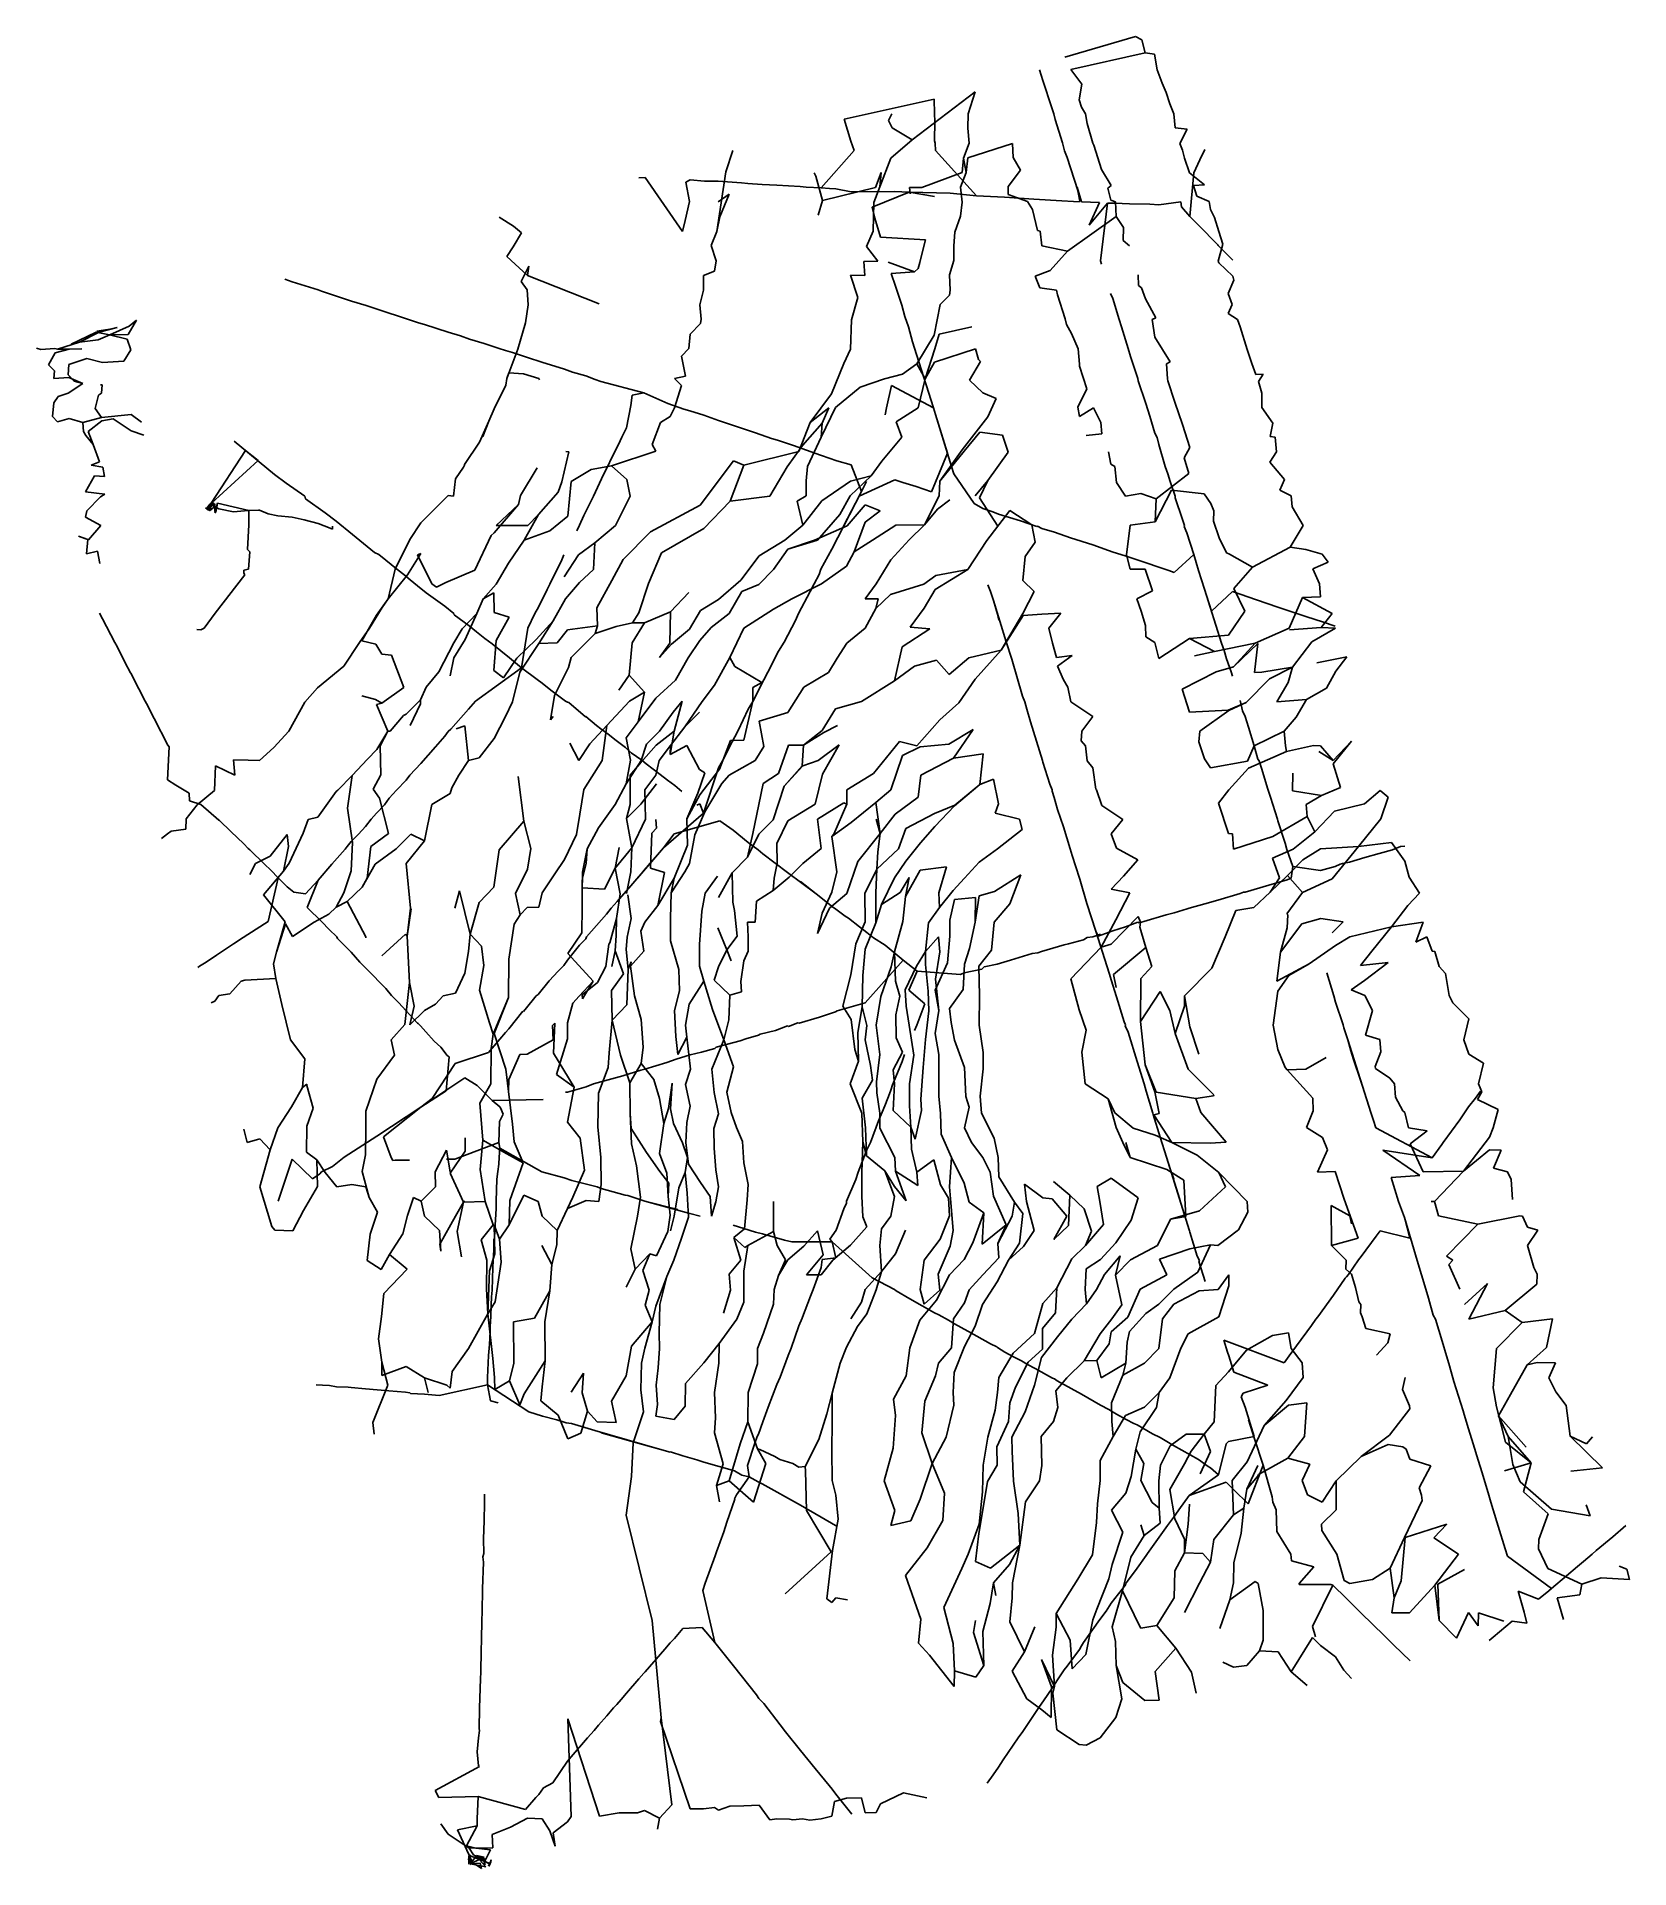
# Model space of a CAD drawing. Extents: x -744176.4 to -744149.3, y -1044958.5 to -1044927.3.
import ezdxf

# ---------------------------------------------------------------- set-up
doc = ezdxf.new("R2010")
doc.units = 0

msp = doc.modelspace()

# ---------------------------------------------------------------- linework, layer by layer
at = {"layer": 'SKELETON'}
for p, q in [((-744158.878998, -1044927.64502, 195.464996), (-744157.675003, -1044927.29303, 195.447998)), ((-744158.776001, -1044927.853027, 195.464005), (-744157.511993, -1044927.570007, 195.453995)), ((-744157.675003, -1044927.29303, 195.447998), (-744157.567993, -1044927.344971, 195.447998)), ((-744157.511993, -1044927.570007, 195.453995), (-744157.567993, -1044927.344971, 195.447998)), ((-744157.511993, -1044927.570007, 195.453995), (-744157.352997, -1044927.591003, 195.496002)), ((-744159.251007, -1044928.038025, 200.990997), (-744159.307999, -1044927.859009, 200.990005)), ((-744158.587006, -1044928.10199, 195.459), (-744158.776001, -1044927.853027, 195.464005)), ((-744157.307007, -1044927.85498, 195.464005), (-744157.352997, -1044927.591003, 195.496002)), ((-744157.218994, -1044928.085022, 195.494995), (-744157.307007, -1044927.85498, 195.464005)), ((-744159.251007, -1044928.038025, 200.990997), (-744159.098999, -1044928.505005, 200.988998)), ((-744158.632004, -1044928.369019, 195.464005), (-744158.587006, -1044928.10199, 195.459)), ((-744157.154007, -1044928.245972, 195.529007), (-744157.218994, -1044928.085022, 195.494995)), ((-744162.632004, -1044928.697021, 200.839005), (-744161.104004, -1044928.356018, 200.895996)), ((-744161.473999, -1044929.049011, 195.373993), (-744160.406006, -1044928.22998, 195.453995)), ((-744161.097, -1044928.606018, 200.893997), (-744161.104004, -1044928.356018, 200.895996)), ((-744160.406006, -1044928.22998, 195.453995), (-744160.524002, -1044928.609009, 195.459)), ((-744159.065002, -1044928.606995, 200.987), (-744159.098999, -1044928.505005, 200.988998)), ((-744158.597, -1044928.492981, 195.464005), (-744158.632004, -1044928.369019, 195.464005)), ((-744158.524002, -1044928.606995, 195.462997), (-744158.597, -1044928.492981, 195.464005)), ((-744157.154007, -1044928.245972, 195.529007), (-744157.093002, -1044928.435974, 195.496002)), ((-744157.022995, -1044928.604004, 195.488998), (-744157.093002, -1044928.435974, 195.496002)), ((-744162.518005, -1044929.072998, 200.876007), (-744162.632004, -1044928.697021, 200.839005)), ((-744161.878006, -1044928.721985, 195.434006), (-744161.822998, -1044928.607971, 195.451004)), ((-744161.878006, -1044928.721985, 195.434006), (-744161.819, -1044928.844971, 195.451996)), ((-744161.097, -1044928.606018, 200.893997), (-744161.093994, -1044928.594971, 200.895004)), ((-744161.093002, -1044928.72998, 200.895004), (-744161.097, -1044928.606018, 200.893997)), ((-744161.097, -1044929.067993, 200.865005), (-744161.093002, -1044928.72998, 200.895004)), ((-744160.528, -1044928.85199, 195.453003), (-744160.524002, -1044928.609009, 195.459)), ((-744159.044006, -1044928.703979, 200.960999), (-744159.065002, -1044928.606995, 200.987)), ((-744158.917007, -1044929.098999, 200.957001), (-744159.044006, -1044928.703979, 200.960999)), ((-744158.501007, -1044928.768982, 195.466995), (-744158.524002, -1044928.606995, 195.462997)), ((-744158.403, -1044929.106995, 195.464996), (-744158.501007, -1044928.768982, 195.466995)), ((-744157.001007, -1044928.846008, 195.498993), (-744157.022995, -1044928.604004, 195.488998)), ((-744162.464996, -1044929.229004, 200.835007), (-744162.518005, -1044929.072998, 200.876007)), ((-744161.837997, -1044929.359009, 195.449005), (-744161.473999, -1044929.049011, 195.373993)), ((-744161.473999, -1044929.049011, 195.373993), (-744161.819, -1044928.844971, 195.451996)), ((-744161.085007, -1044929.10498, 200.875), (-744161.097, -1044929.067993, 200.865005)), ((-744161.080994, -1044929.231018, 200.880997), (-744161.085007, -1044929.10498, 200.875)), ((-744160.602005, -1044929.359985, 195.449997), (-744160.505997, -1044929.107971, 195.429993)), ((-744160.505997, -1044929.107971, 195.429993), (-744160.528, -1044928.85199, 195.453003)), ((-744160.528, -1044929.354004, 195.432999), (-744159.770996, -1044929.109009, 195.453003)), ((-744159.759003, -1044929.351013, 195.449005), (-744159.770996, -1044929.109009, 195.453003)), ((-744158.882004, -1044929.232971, 200.957993), (-744158.917007, -1044929.098999, 200.957001)), ((-744158.386002, -1044929.137024, 195.464996), (-744158.403, -1044929.106995, 195.464996)), ((-744157.001007, -1044928.846008, 195.498993), (-744156.796997, -1044928.86499, 195.496994)), ((-744156.923004, -1044929.112, 195.498993), (-744156.796997, -1044928.86499, 195.496994)), ((-744156.876007, -1044929.223999, 195.503006), (-744156.923004, -1044929.112, 195.498993)), ((-744164.649002, -1044929.594971, 195.432007), (-744164.529999, -1044929.231018, 195.431)), ((-744163.026993, -1044929.866028, 200.927002), (-744162.464996, -1044929.229004, 200.835007)), ((-744162.028, -1044929.846985, 195.427002), (-744161.837997, -1044929.359009, 195.449005)), ((-744160.380005, -1044930, 200.973007), (-744161.080994, -1044929.231018, 200.880997)), ((-744160.626999, -1044929.60199, 195.447006), (-744160.602005, -1044929.359985, 195.449997)), ((-744160.556, -1044929.60199, 195.427002), (-744160.602005, -1044929.359985, 195.449997)), ((-744160.556, -1044929.60199, 195.427002), (-744160.528, -1044929.354004, 195.432999)), ((-744159.634003, -1044929.564026, 195.436996), (-744159.759003, -1044929.351013, 195.449005)), ((-744158.882004, -1044929.232971, 200.957993), (-744158.835999, -1044929.348999, 200.955002)), ((-744158.591995, -1044930.10199, 200.966995), (-744158.835999, -1044929.348999, 200.955002)), ((-744158.253006, -1044929.552979, 195.460999), (-744158.386002, -1044929.137024, 195.464996)), ((-744156.876007, -1044929.223999, 195.503006), (-744156.841003, -1044929.359009, 195.466003)), ((-744156.757004, -1044929.609985, 195.5), (-744156.841003, -1044929.359009, 195.466003)), ((-744156.681, -1044929.607971, 201.319), (-744156.580002, -1044929.388, 201.341995)), ((-744156.496994, -1044929.210999, 201.375), (-744156.580002, -1044929.388, 201.341995)), ((-744166.130005, -1044929.697021, 201.065994), (-744166.022003, -1044929.687988, 201.061005)), ((-744165.386993, -1044930.606995, 200.901001), (-744166.022003, -1044929.687988, 201.061005)), ((-744165.253006, -1044929.731018, 200.959), (-744165.326996, -1044929.767029, 200.996002)), ((-744165.253006, -1044929.731018, 200.959), (-744165.013, -1044929.75, 200.929993)), ((-744165.013, -1044929.75, 200.929993), (-744164.778, -1044929.752014, 200.936996)), ((-744164.800995, -1044930.606018, 195.427994), (-744164.649002, -1044929.594971, 195.432007)), ((-744164.384003, -1044929.781006, 200.923996), (-744164.778, -1044929.752014, 200.936996)), ((-744163.117996, -1044929.66803, 195.444), (-744163.141998, -1044929.609009, 195.444)), ((-744163, -1044930.078979, 195.445007), (-744163.117996, -1044929.66803, 195.444)), ((-744162.102005, -1044929.861023, 195.442993), (-744162.003998, -1044929.606995, 195.432007)), ((-744162.028, -1044929.846985, 195.427002), (-744162.003998, -1044929.606995, 195.432007)), ((-744161.311005, -1044929.857971, 195.427002), (-744160.626999, -1044929.60199, 195.447006)), ((-744160.656006, -1044929.85498, 195.444), (-744160.556, -1044929.60199, 195.427002)), ((-744159.839996, -1044929.843994, 195.455002), (-744159.634003, -1044929.564026, 195.436996)), ((-744158.087006, -1044929.828003, 195.455002), (-744158.253006, -1044929.552979, 195.460999)), ((-744156.503998, -1044929.812988, 195.498001), (-744156.757004, -1044929.609985, 195.5)), ((-744156.751007, -1044930.351013, 201.248001), (-744156.681, -1044929.607971, 201.319)), ((-744165.268005, -1044930.096985, 200.873993), (-744165.326996, -1044929.767029, 200.996002)), ((-744164.778, -1044930.103027, 195.427002), (-744164.593994, -1044929.973022, 195.427994)), ((-744164.751999, -1044930.356995, 195.427002), (-744164.593994, -1044929.973022, 195.427994)), ((-744164.384003, -1044929.781006, 200.923996), (-744164.274002, -1044929.789978, 200.925003)), ((-744164.274002, -1044929.789978, 200.925003), (-744164.028, -1044929.80603, 200.923996)), ((-744164.028, -1044929.80603, 200.923996), (-744163.779007, -1044929.820007, 200.936005)), ((-744163.384995, -1044929.843018, 200.927002), (-744163.779007, -1044929.820007, 200.936005)), ((-744163.384995, -1044929.843018, 200.927002), (-744163.278, -1044929.85199, 200.932999)), ((-744163.278, -1044929.85199, 200.932999), (-744163.026993, -1044929.866028, 200.927002)), ((-744163.026993, -1044929.866028, 200.927002), (-744162.884003, -1044929.875, 200.927002)), ((-744163, -1044930.078979, 195.445007), (-744162.102005, -1044929.861023, 195.442993)), ((-744162.884003, -1044929.875, 200.927002), (-744162.774994, -1044929.882996, 200.925995)), ((-744162.774994, -1044929.882996, 200.925995), (-744162.516998, -1044929.932007, 200.901993)), ((-744162.516998, -1044929.932007, 200.901993), (-744161.779999, -1044929.929993, 200.934006)), ((-744162.156998, -1044930.192993, 200.809998), (-744161.529007, -1044929.939026, 200.944)), ((-744162.130997, -1044930.112976, 195.438995), (-744162.028, -1044929.846985, 195.427002)), ((-744161.779999, -1044929.929993, 200.934006), (-744161.529007, -1044929.939026, 200.944)), ((-744161.093994, -1044930.013977, 200.850006), (-744161.529007, -1044929.939026, 200.944)), ((-744161.529007, -1044929.939026, 200.944), (-744160.828995, -1044929.955994, 200.932999)), ((-744161.524002, -1044929.859985, 195.436005), (-744161.311005, -1044929.857971, 195.427002)), ((-744161.513, -1044929.966003, 195.434998), (-744161.524002, -1044929.859985, 195.436005)), ((-744160.380005, -1044930, 200.973007), (-744160.828995, -1044929.955994, 200.932999)), ((-744160.626999, -1044930.107971, 195.425003), (-744160.656006, -1044929.85498, 195.444)), ((-744160.380005, -1044930, 200.973007), (-744160.024994, -1044930.02002, 200.990005)), ((-744160.024994, -1044930.02002, 200.990005), (-744159.903, -1044930.026001, 200.994995)), ((-744159.404999, -1044930.05603, 201.020004), (-744159.903, -1044930.026001, 200.994995)), ((-744159.843002, -1044929.97998, 195.455994), (-744159.839996, -1044929.843994, 195.455002)), ((-744159.511993, -1044930.099976, 195.442993), (-744159.843002, -1044929.97998, 195.455994)), ((-744159.404999, -1044930.05603, 201.020004), (-744159.309006, -1044930.064026, 201.029007)), ((-744158.625, -1044930.093994, 200.988998), (-744158.667999, -1044929.856018, 200.964996)), ((-744158.591995, -1044930.10199, 200.966995), (-744158.667999, -1044929.856018, 200.964996)), ((-744158.143997, -1044929.869995, 195.457001), (-744158.087006, -1044929.828003, 195.455002)), ((-744158.095001, -1044930.077026, 195.459), (-744158.143997, -1044929.869995, 195.457001)), ((-744156.690002, -1044929.827026, 195.496994), (-744156.503998, -1044929.812988, 195.498001)), ((-744156.634003, -1044930.008972, 195.496002), (-744156.690002, -1044929.827026, 195.496994)), ((-744156.634003, -1044930.008972, 195.496002), (-744156.421997, -1044930.096985, 195.498001)), ((-744168.261002, -1044930.517029, 195.589005), (-744168.505997, -1044930.36499, 195.707001)), ((-744165.341995, -1044930.419006, 200.897003), (-744165.268005, -1044930.096985, 200.873993)), ((-744164.800995, -1044930.606018, 195.427994), (-744164.751999, -1044930.356995, 195.427002)), ((-744163.078003, -1044930.328003, 195.421005), (-744163, -1044930.078979, 195.445007)), ((-744162.156998, -1044930.192993, 200.809998), (-744162.112, -1044930.380981, 200.809998)), ((-744162.141006, -1044930.603027, 195.423004), (-744162.130997, -1044930.112976, 195.438995)), ((-744160.751007, -1044930.619019, 195.442001), (-744160.656006, -1044930.346985, 195.425995)), ((-744160.656006, -1044930.346985, 195.425995), (-744160.626999, -1044930.107971, 195.425003)), ((-744159.429993, -1044930.231995, 195.436996), (-744159.511993, -1044930.099976, 195.442993)), ((-744159.429993, -1044930.231995, 195.436996), (-744159.345993, -1044930.588989, 195.436005)), ((-744159.309006, -1044930.064026, 201.029007), (-744159.026993, -1044930.083008, 201.048996)), ((-744158.634003, -1044930.103027, 200.998001), (-744159.026993, -1044930.083008, 201.048996)), ((-744158.834, -1044930.942017, 195.449005), (-744158.001999, -1044930.353027, 195.455002)), ((-744158.625, -1044930.093994, 200.988998), (-744158.634003, -1044930.103027, 200.998001)), ((-744158.591995, -1044930.10199, 200.966995), (-744158.289993, -1044930.116028, 201.078995)), ((-744158.464005, -1044930.5, 200.968994), (-744158.289993, -1044930.116028, 201.078995)), ((-744158.464005, -1044930.5, 200.968994), (-744158.151001, -1044930.125, 201.117004)), ((-744158.274002, -1044931.106018, 200.955994), (-744158.151001, -1044930.125, 201.117004)), ((-744158.026993, -1044930.127991, 201.130997), (-744158.151001, -1044930.125, 201.117004)), ((-744158.016006, -1044930.106018, 195.436996), (-744158.095001, -1044930.077026, 195.459)), ((-744158.026993, -1044930.127991, 201.130997), (-744157.776993, -1044930.137024, 201.156006)), ((-744158.001999, -1044930.353027, 195.455002), (-744158.016006, -1044930.106018, 195.436996)), ((-744158.001999, -1044930.353027, 195.455002), (-744157.880997, -1044930.541016, 195.436005)), ((-744157.429993, -1044930.140991, 201.186005), (-744157.776993, -1044930.137024, 201.156006)), ((-744157.429993, -1044930.140991, 201.186005), (-744157.276993, -1044930.153015, 201.205002)), ((-744157.276993, -1044930.153015, 201.205002), (-744156.904007, -1044930.10498, 201.246994)), ((-744156.891006, -1044930.187988, 201.255005), (-744156.904007, -1044930.10498, 201.246994)), ((-744156.891006, -1044930.187988, 201.255005), (-744156.751007, -1044930.351013, 201.248001)), ((-744156.501999, -1044930.60199, 201.253998), (-744156.751007, -1044930.351013, 201.248001)), ((-744156.399002, -1044930.232971, 195.522995), (-744156.421997, -1044930.096985, 195.498001)), ((-744156.399002, -1044930.232971, 195.522995), (-744156.332001, -1044930.369019, 195.498993)), ((-744156.257996, -1044930.607971, 195.5), (-744156.332001, -1044930.369019, 195.498993)), ((-744168.126007, -1044930.630005, 195.445999), (-744168.268997, -1044930.867981, 195.600998)), ((-744168.126007, -1044930.630005, 195.445999), (-744168.261002, -1044930.517029, 195.589005)), ((-744165.386993, -1044930.606995, 200.901001), (-744165.341995, -1044930.419006, 200.897003)), ((-744164.899994, -1044930.843994, 195.427002), (-744164.800995, -1044930.606018, 195.427994)), ((-744162.251999, -1044930.86499, 195.440002), (-744162.141006, -1044930.603027, 195.423004)), ((-744162.014999, -1044930.703003, 200.811996), (-744162.112, -1044930.380981, 200.809998)), ((-744160.766006, -1044930.851013, 195.434998), (-744160.751007, -1044930.619019, 195.442001)), ((-744159.296997, -1044930.60498, 195.436996), (-744159.345993, -1044930.588989, 195.436005)), ((-744159.272003, -1044930.848999, 195.436996), (-744159.296997, -1044930.60498, 195.436996)), ((-744157.884003, -1044930.762024, 195.449005), (-744157.880997, -1044930.541016, 195.436005)), ((-744156.501999, -1044930.60199, 201.253998), (-744156.378998, -1044930.731995, 201.257996)), ((-744156.188004, -1044930.822021, 195.498001), (-744156.257996, -1044930.607971, 195.5)), ((-744168.375, -1044931.031982, 195.589996), (-744168.268997, -1044930.867981, 195.600998)), ((-744164.813995, -1044931.10498, 195.427002), (-744164.899994, -1044930.843994, 195.427002)), ((-744162.059998, -1044931.109985, 195.352997), (-744162.251999, -1044930.86499, 195.440002)), ((-744162.014999, -1044930.703003, 200.811996), (-744161.251007, -1044930.747986, 200.865005)), ((-744161.337997, -1044931.10498, 200.841995), (-744161.251007, -1044930.747986, 200.865005)), ((-744160.766006, -1044931.10199, 195.436005), (-744160.766006, -1044930.851013, 195.434998)), ((-744159.272003, -1044930.848999, 195.436996), (-744158.834, -1044930.942017, 195.449005)), ((-744159.128998, -1044931.273987, 195.436005), (-744158.834, -1044930.942017, 195.449005)), ((-744157.884003, -1044930.762024, 195.449005), (-744157.779007, -1044930.853027, 195.429001)), ((-744156.378998, -1044930.731995, 201.257996), (-744156.272995, -1044930.833008, 201.242996)), ((-744156.272995, -1044930.833008, 201.242996), (-744156.266998, -1044930.843994, 201.263)), ((-744156.018997, -1044931.096008, 201.268997), (-744156.266998, -1044930.843994, 201.263)), ((-744156.266006, -1044931.11499, 195.496994), (-744156.188004, -1044930.822021, 195.498001)), ((-744168.026001, -1044931.357971, 195.584), (-744168.375, -1044931.031982, 195.589996)), ((-744168.001999, -1044931.198975, 195.427994), (-744168.130005, -1044931.460999, 195.587006)), ((-744168.001999, -1044931.198975, 195.427994), (-744168.026001, -1044931.357971, 195.584)), ((-744165.026001, -1044931.356995, 195.419998), (-744164.843002, -1044931.28302, 195.421005)), ((-744164.843002, -1044931.28302, 195.421005), (-744164.813995, -1044931.10498, 195.427002)), ((-744162.302002, -1044931.117004, 195.436996), (-744162.059998, -1044931.109985, 195.352997)), ((-744162.279999, -1044931.356018, 195.423004), (-744162.302002, -1044931.117004, 195.436996)), ((-744161.436005, -1044931.294006, 201.022003), (-744161.886993, -1044931.130981, 200.800003)), ((-744161.436005, -1044931.294006, 201.022003), (-744161.834, -1044931.325012, 200.897003)), ((-744161.436005, -1044931.294006, 201.022003), (-744161.376007, -1044931.234985, 200.834)), ((-744161.376007, -1044931.234985, 200.834), (-744161.343994, -1044931.132996, 200.848999)), ((-744161.343994, -1044931.132996, 200.848999), (-744161.337997, -1044931.10498, 200.841995)), ((-744160.839996, -1044931.343994, 195.429001), (-744160.766006, -1044931.10199, 195.436005)), ((-744159.382996, -1044931.369995, 195.442993), (-744159.128998, -1044931.273987, 195.436005)), ((-744158.253006, -1044931.164978, 200.960007), (-744158.274002, -1044931.106018, 200.955994)), ((-744156.255005, -1044931.140015, 195.501999), (-744156.266006, -1044931.11499, 195.496994)), ((-744156.255005, -1044931.140015, 195.501999), (-744156.016998, -1044931.369019, 195.496994)), ((-744172.153, -1044931.419983, 201.477005), (-744172.028, -1044931.461975, 201.468002)), ((-744172.028, -1044931.461975, 201.468002), (-744171.585007, -1044931.599976, 201.432007)), ((-744171.528, -1044931.625, 201.434006), (-744171.585007, -1044931.599976, 201.432007)), ((-744168.026993, -1044931.598022, 195.578995), (-744168.130005, -1044931.460999, 195.587006)), ((-744168.011993, -1044931.856018, 195.522003), (-744168.026993, -1044931.598022, 195.578995)), ((-744168.026001, -1044931.357971, 195.584), (-744166.806, -1044931.836975, 195.412994)), ((-744165.091995, -1044931.854004, 195.427002), (-744165.029999, -1044931.606995, 195.427002)), ((-744165.029999, -1044931.606995, 195.427002), (-744165.026001, -1044931.356995, 195.419998)), ((-744162.399994, -1044931.731018, 195.436996), (-744162.524002, -1044931.353027, 195.434006)), ((-744162.524002, -1044931.353027, 195.434006), (-744162.279999, -1044931.356018, 195.423004)), ((-744161.761002, -1044931.539978, 200.804993), (-744161.834, -1044931.325012, 200.897003)), ((-744161.761002, -1044931.539978, 200.804993), (-744161.653, -1044931.859009, 200.804001)), ((-744160.843994, -1044931.690002, 195.434998), (-744160.830002, -1044931.606018, 195.436005)), ((-744160.830002, -1044931.606018, 195.436005), (-744160.839996, -1044931.343994, 195.429001)), ((-744159.300995, -1044931.564026, 195.434998), (-744159.382996, -1044931.369995, 195.442993)), ((-744159.300995, -1044931.564026, 195.434998), (-744159.018997, -1044931.60498, 195.429001)), ((-744159.001007, -1044931.687988, 195.434006), (-744159.018997, -1044931.60498, 195.429001)), ((-744157.626007, -1044931.528992, 195.447998), (-744157.628006, -1044931.344971, 195.436996)), ((-744157.626007, -1044931.528992, 195.447998), (-744157.574005, -1044931.567017, 195.436996)), ((-744157.503006, -1044931.752991, 195.436996), (-744157.574005, -1044931.567017, 195.436996)), ((-744156.097, -1044931.659973, 195.498001), (-744156.001999, -1044931.432983, 195.5)), ((-744156.001999, -1044931.432983, 195.5), (-744156.016998, -1044931.369019, 195.496994)), ((-744171.528, -1044931.625, 201.434006), (-744171.139008, -1044931.750977, 201.404999)), ((-744171.139008, -1044931.750977, 201.404999), (-744171.020996, -1044931.791016, 201.395996)), ((-744171.020996, -1044931.791016, 201.395996), (-744170.768005, -1044931.869019, 201.373001)), ((-744170.360992, -1044932.000977, 201.343002), (-744170.768005, -1044931.869019, 201.373001)), ((-744168.059998, -1044932.163025, 195.498001), (-744168.011993, -1044931.856018, 195.522003)), ((-744165.065994, -1044932.101013, 195.425995), (-744165.091995, -1044931.854004, 195.427002)), ((-744162.509003, -1044932.109985, 195.442001), (-744162.399994, -1044931.731018, 195.436996)), ((-744161.600998, -1044932.052002, 200.809998), (-744161.653, -1044931.859009, 200.804001)), ((-744161.100006, -1044932.369995, 195.425995), (-744161.001007, -1044931.848022, 195.434006)), ((-744161.001007, -1044931.848022, 195.434006), (-744160.843994, -1044931.690002, 195.434998)), ((-744158.875, -1044932.093018, 195.432999), (-744159.001007, -1044931.687988, 195.434006)), ((-744158.059998, -1044931.749023, 200.951996), (-744158.102005, -1044931.659973, 200.942001)), ((-744157.953003, -1044932.106995, 200.936005), (-744158.059998, -1044931.749023, 200.951996)), ((-744157.332001, -1044932.078003, 195.432999), (-744157.503006, -1044931.752991, 195.436996)), ((-744156.033005, -1044931.85199, 195.498993), (-744156.097, -1044931.659973, 195.498001)), ((-744156.095993, -1044932.004028, 195.440994), (-744156.033005, -1044931.85199, 195.498993)), ((-744175.007004, -1044932.239014, 196.518997), (-744175.311005, -1044932.322998, 196.774994)), ((-744175.134003, -1044932.36499, 196.5), (-744174.802994, -1044932.219971, 196.266006)), ((-744175.007004, -1044932.239014, 196.518997), (-744175.074005, -1044932.257996, 196.820999)), ((-744174.820007, -1044932.357971, 195.996002), (-744174.677994, -1044932.117981, 195.994995)), ((-744174.677994, -1044932.117981, 195.994995), (-744174.802994, -1044932.219971, 196.266006)), ((-744170.270004, -1044932.031006, 201.330994), (-744170.360992, -1044932.000977, 201.343002)), ((-744170.270004, -1044932.031006, 201.330994), (-744169.876999, -1044932.159973, 201.302002)), ((-744169.876999, -1044932.159973, 201.302002), (-744169.776001, -1044932.190979, 201.298996)), ((-744169.376007, -1044932.320984, 201.268005), (-744169.776001, -1044932.190979, 201.298996)), ((-744168.188004, -1044932.612, 195.498001), (-744168.059998, -1044932.163025, 195.498001)), ((-744165.253998, -1044932.35498, 195.423996), (-744165.080994, -1044932.171997, 195.423996)), ((-744165.080994, -1044932.171997, 195.423996), (-744165.065994, -1044932.101013, 195.425995)), ((-744162.526001, -1044932.606995, 195.436005), (-744162.509003, -1044932.109985, 195.442001)), ((-744161.537994, -1044932.231995, 200.802002), (-744161.600998, -1044932.052002, 200.809998)), ((-744161.468994, -1044932.482971, 200.774002), (-744161.537994, -1044932.231995, 200.802002)), ((-744161.018005, -1044932.356995, 195.427002), (-744160.462997, -1044932.22998, 195.436996)), ((-744158.848007, -1044932.192017, 195.427994), (-744158.875, -1044932.093018, 195.432999)), ((-744158.764999, -1044932.344971, 195.421997), (-744158.848007, -1044932.192017, 195.427994)), ((-744157.916, -1044932.22998, 200.927994), (-744157.953003, -1044932.106995, 200.936005)), ((-744157.916, -1044932.22998, 200.927994), (-744157.845001, -1044932.450012, 200.931)), ((-744157.391998, -1044932.106995, 195.434998), (-744157.332001, -1044932.078003, 195.432999)), ((-744157.345001, -1044932.403992, 195.444), (-744157.391998, -1044932.106995, 195.434998)), ((-744156.095993, -1044932.004028, 195.440994), (-744155.936996, -1044932.103027, 195.498993)), ((-744155.893005, -1044932.231018, 195.501999), (-744155.936996, -1044932.103027, 195.498993)), ((-744155.893005, -1044932.231018, 195.501999), (-744155.774002, -1044932.617004, 195.494995)), ((-744176.022003, -1044932.607971, 197.059006), (-744175.649002, -1044932.489014, 197.001007)), ((-744175.792007, -1044932.526978, 196.044998), (-744175.365997, -1044932.322021, 196.061996)), ((-744175.311005, -1044932.322998, 196.774994), (-744175.649002, -1044932.489014, 197.001007)), ((-744175.332993, -1044932.447998, 196.733002), (-744175.649002, -1044932.489014, 197.001007)), ((-744175.136993, -1044932.36499, 195.996994), (-744175.365997, -1044932.322021, 196.061996)), ((-744175.132004, -1044932.27002, 196.996002), (-744175.350998, -1044932.304016, 197.274994)), ((-744175.134003, -1044932.36499, 196.5), (-744175.332993, -1044932.447998, 196.733002)), ((-744175.136993, -1044932.36499, 195.996994), (-744174.820007, -1044932.357971, 195.996002)), ((-744175.136993, -1044932.36499, 195.996994), (-744174.839005, -1044932.442017, 195.998993)), ((-744175.074005, -1044932.257996, 196.820999), (-744175.132004, -1044932.27002, 196.996002)), ((-744174.774002, -1044932.619995, 195.841995), (-744174.839005, -1044932.442017, 195.998993)), ((-744169.376007, -1044932.320984, 201.268005), (-744169.164993, -1044932.38501, 201.248993)), ((-744169.164993, -1044932.38501, 201.248993), (-744169.011002, -1044932.440002, 201.244003)), ((-744169.011002, -1044932.440002, 201.244003), (-744168.761002, -1044932.513, 201.218994)), ((-744168.761002, -1044932.513, 201.218994), (-744168.505997, -1044932.601013, 201.209)), ((-744165.279999, -1044932.599976, 195.414001), (-744165.253998, -1044932.35498, 195.423996)), ((-744161.468994, -1044932.482971, 200.774002), (-744161.404007, -1044932.697998, 200.779007)), ((-744161.399994, -1044932.859009, 195.414001), (-744161.100006, -1044932.369995, 195.425995)), ((-744161.093002, -1044932.606018, 195.423004), (-744161.018005, -1044932.356995, 195.427002)), ((-744158.654007, -1044932.606018, 195.434006), (-744158.764999, -1044932.344971, 195.421997)), ((-744157.798004, -1044932.598999, 200.929001), (-744157.845001, -1044932.450012, 200.931)), ((-744157.087006, -1044932.825989, 195.431), (-744157.345001, -1044932.403992, 195.444)), ((-744176.378006, -1044932.593994, 197.460999), (-744176.307007, -1044932.617981, 197.531006)), ((-744176.065994, -1044932.598022, 197.371002), (-744176.307007, -1044932.617981, 197.531006)), ((-744176.177002, -1044932.877991, 196.998001), (-744176.063995, -1044932.671021, 196.998993)), ((-744176.022003, -1044932.607971, 197.059006), (-744176.065994, -1044932.598022, 197.371002)), ((-744176.063995, -1044932.671021, 196.998993), (-744175.822006, -1044932.609009, 196.768005)), ((-744176.022003, -1044932.607971, 197.059006), (-744175.822006, -1044932.609009, 196.768005)), ((-744175.832001, -1044932.869995, 196.485001), (-744175.526001, -1044932.77002, 196.287994)), ((-744175.606003, -1044932.606018, 196.507996), (-744175.822006, -1044932.609009, 196.768005)), ((-744175.526001, -1044932.77002, 196.287994), (-744175.253998, -1044932.838013, 196.238998)), ((-744174.891998, -1044932.815979, 195.998001), (-744175.253998, -1044932.838013, 196.238998)), ((-744174.891998, -1044932.815979, 195.998001), (-744174.774002, -1044932.619995, 195.841995)), ((-744168.505997, -1044932.601013, 201.209), (-744168.397003, -1044932.630005, 201.186005)), ((-744168.397003, -1044932.630005, 201.186005), (-744168.278, -1044932.666992, 201.179001)), ((-744168.376999, -1044933.107971, 195.455994), (-744168.272995, -1044932.835999, 195.496994)), ((-744168.024994, -1044932.754028, 201.175003), (-744168.278, -1044932.666992, 201.179001)), ((-744168.272995, -1044932.835999, 195.496994), (-744168.188004, -1044932.612, 195.498001)), ((-744168.024994, -1044932.754028, 201.175003), (-744167.781006, -1044932.828003, 201.141998)), ((-744167.395004, -1044932.952026, 201.132004), (-744167.781006, -1044932.828003, 201.141998)), ((-744165.401001, -1044932.729004, 195.417007), (-744165.279999, -1044932.599976, 195.414001)), ((-744165.337006, -1044933.06897, 195.406006), (-744165.401001, -1044932.729004, 195.417007)), ((-744162.850006, -1044933.369995, 195.432007), (-744162.641998, -1044932.856018, 195.427994)), ((-744162.641998, -1044932.856018, 195.427994), (-744162.526001, -1044932.606995, 195.436005)), ((-744161.641006, -1044933.036011, 195.416), (-744161.399994, -1044932.859009, 195.414001)), ((-744161.113998, -1044933.60498, 200.800995), (-744161.404007, -1044932.697998, 200.779007)), ((-744161.255005, -1044933.116028, 195.406006), (-744161.399994, -1044932.859009, 195.414001)), ((-744161.255005, -1044933.116028, 195.406006), (-744161.093002, -1044932.606018, 195.423004)), ((-744161.255005, -1044933.116028, 195.406006), (-744161.093994, -1044932.828003, 195.425995)), ((-744161.093994, -1044932.828003, 195.425995), (-744160.399994, -1044932.604004, 195.427994)), ((-744160.501007, -1044933.13501, 195.414001), (-744160.313995, -1044932.817017, 195.429993)), ((-744160.345993, -1044932.786011, 195.423996), (-744160.399994, -1044932.604004, 195.427994)), ((-744160.313995, -1044932.817017, 195.429993), (-744160.345993, -1044932.786011, 195.423996)), ((-744158.630997, -1044932.86499, 195.427994), (-744158.654007, -1044932.606018, 195.434006)), ((-744158.626007, -1044932.895996, 195.427002), (-744158.630997, -1044932.86499, 195.427994)), ((-744157.759003, -1044932.734009, 200.925995), (-744157.798004, -1044932.598999, 200.929001)), ((-744157.636002, -1044933.106995, 200.927002), (-744157.759003, -1044932.734009, 200.925995)), ((-744157.149994, -1044932.859009, 195.429001), (-744157.087006, -1044932.825989, 195.431)), ((-744157.130005, -1044933.112976, 195.436005), (-744157.149994, -1044932.859009, 195.429001)), ((-744155.695999, -1044932.853027, 195.494995), (-744155.774002, -1044932.617004, 195.494995)), ((-744155.625, -1044933.039978, 195.498993), (-744155.695999, -1044932.853027, 195.494995)), ((-744176.177002, -1044932.877991, 196.998001), (-744176.076004, -1044932.978027, 196.764999)), ((-744176.076004, -1044932.978027, 196.764999), (-744176.087006, -1044933.107971, 197.033997)), ((-744176.087006, -1044933.107971, 197.033997), (-744175.826996, -1044933.090027, 197.156006)), ((-744175.841003, -1044933.044006, 196.503006), (-744175.832001, -1044932.869995, 196.485001)), ((-744175.841003, -1044933.044006, 196.503006), (-744175.738007, -1044933.153015, 196.744995)), ((-744175.826996, -1044933.090027, 197.156006), (-744175.589005, -1044933.190979, 197.003006)), ((-744175.738007, -1044933.153015, 196.744995), (-744175.589005, -1044933.190979, 197.003006)), ((-744168.395004, -1044933.223999, 195.434998), (-744168.376999, -1044933.107971, 195.455994)), ((-744168.376999, -1044933.107971, 195.455994), (-744168.343002, -1044933.013977, 195.503998)), ((-744168.093994, -1044933.031006, 195.401001), (-744168.343002, -1044933.013977, 195.503998)), ((-744168.093994, -1044933.031006, 195.401001), (-744167.830994, -1044933.106018, 195.406006)), ((-744167.822006, -1044933.132996, 195.406006), (-744167.830994, -1044933.106018, 195.406006)), ((-744167.395004, -1044932.952026, 201.132004), (-744167.257004, -1044933, 201.121002)), ((-744167.257004, -1044933, 201.121002), (-744167.031006, -1044933.065002, 201.085007)), ((-744167.031006, -1044933.065002, 201.085007), (-744166.869003, -1044933.125, 201.078995)), ((-744166.776993, -1044933.15802, 201.067993), (-744166.869003, -1044933.125, 201.078995)), ((-744166.042007, -1044933.351013, 200.996994), (-744166.776993, -1044933.15802, 201.067993)), ((-744165.518997, -1044933.106018, 195.425003), (-744165.337006, -1044933.06897, 195.406006)), ((-744165.401993, -1044933.22998, 195.412994), (-744165.518997, -1044933.106018, 195.425003)), ((-744162.360992, -1044933.255005, 195.378998), (-744161.949997, -1044933.112, 195.427994)), ((-744161.949997, -1044933.112, 195.427994), (-744161.641006, -1044933.036011, 195.416)), ((-744161.376007, -1044933.606018, 195.399994), (-744161.255005, -1044933.116028, 195.406006)), ((-744160.501007, -1044933.13501, 195.414001), (-744160.274002, -1044933.35199, 195.427002)), ((-744158.503006, -1044933.284973, 195.427002), (-744158.626007, -1044932.895996, 195.427002)), ((-744157.630005, -1044933.148987, 200.897003), (-744157.636002, -1044933.106995, 200.927002)), ((-744157.630005, -1044933.148987, 200.897003), (-744157.5, -1044933.53302, 200.927994)), ((-744157.128006, -1044933.150024, 195.434006), (-744157.130005, -1044933.112976, 195.436005)), ((-744157.005005, -1044933.513, 195.432007), (-744157.128006, -1044933.150024, 195.434006)), ((-744155.625, -1044933.039978, 195.498993), (-744155.5, -1044933.03302, 195.490005)), ((-744155.585007, -1044933.161011, 195.494995), (-744155.5, -1044933.03302, 195.490005)), ((-744155.524994, -1044933.359009, 195.429001), (-744155.585007, -1044933.161011, 195.494995)), ((-744176.087006, -1044933.525024, 197.414001), (-744176.011002, -1044933.413025, 197.199005)), ((-744176.011002, -1044933.413025, 197.199005), (-744175.841995, -1044933.359009, 197.156006)), ((-744175.841995, -1044933.359009, 197.156006), (-744175.589005, -1044933.190979, 197.003006)), ((-744175.380997, -1044933.619019, 196.996994), (-744175.324005, -1044933.390015, 196.753006)), ((-744175.272003, -1044933.357971, 196.585999), (-744175.324005, -1044933.390015, 196.753006)), ((-744175.263, -1044933.218994, 196.438995), (-744175.291, -1044933.21698, 196.744995)), ((-744175.263, -1044933.218994, 196.438995), (-744175.272003, -1044933.357971, 196.585999)), ((-744168.591995, -1044933.627014, 195.494995), (-744168.395004, -1044933.223999, 195.434998)), ((-744166.261993, -1044933.567017, 200.949997), (-744166.240005, -1044933.390991, 200.996994)), ((-744166.240005, -1044933.390991, 200.996994), (-744166.128998, -1044933.369995, 200.960999)), ((-744166.128998, -1044933.369995, 200.960999), (-744166.042007, -1044933.351013, 200.996994)), ((-744166.042007, -1044933.351013, 200.996994), (-744165.634003, -1044933.531982, 200.964996)), ((-744165.401993, -1044933.22998, 195.412994), (-744165.522003, -1044933.606018, 195.412003)), ((-744163.214005, -1044933.859009, 195.412994), (-744162.850006, -1044933.369995, 195.432007)), ((-744162.779007, -1044933.60199, 195.425995), (-744162.360992, -1044933.255005, 195.378998)), ((-744161.912003, -1044933.607971, 200.802994), (-744161.828003, -1044933.229004, 200.809998)), ((-744161.113998, -1044933.60498, 200.800995), (-744161.828003, -1044933.229004, 200.809998)), ((-744160.274002, -1044933.35199, 195.427002), (-744160.048996, -1044933.447998, 195.431)), ((-744160.188004, -1044933.76001, 195.408997), (-744160.048996, -1044933.447998, 195.431)), ((-744158.656006, -1044933.596985, 195.434998), (-744158.503006, -1044933.284973, 195.427002)), ((-744155.526001, -1044933.603027, 195.425995), (-744155.524994, -1044933.359009, 195.429001)), ((-744176.106995, -1044933.755981, 197.348007), (-744176.087006, -1044933.525024, 197.414001)), ((-744176.022003, -1044933.848022, 197.341995), (-744176.106995, -1044933.755981, 197.348007)), ((-744176.022003, -1044933.848022, 197.341995), (-744175.822006, -1044933.789001, 197.300995)), ((-744175.822006, -1044933.789001, 197.300995), (-744175.591003, -1044933.856995, 197.302002)), ((-744175.591003, -1044933.856995, 197.302002), (-744175.274994, -1044933.771973, 197.248993)), ((-744175.380997, -1044933.619019, 196.996994), (-744175.274994, -1044933.771973, 197.248993)), ((-744175.274994, -1044933.771973, 197.248993), (-744174.766998, -1044933.721008, 197.268005)), ((-744175.270004, -1044933.827026, 196.529999), (-744175.074997, -1044933.794983, 196.501007)), ((-744174.768005, -1044934.000977, 196.363007), (-744175.074997, -1044933.794983, 196.501007)), ((-744174.766998, -1044933.721008, 197.268005), (-744174.593994, -1044933.848999, 197.207001)), ((-744168.679993, -1044933.833008, 195.498001), (-744168.591995, -1044933.627014, 195.494995)), ((-744166.261993, -1044933.567017, 200.949997), (-744166.335999, -1044933.948975, 200.904999)), ((-744165.761002, -1044933.856995, 195.421997), (-744165.593002, -1044933.754028, 195.423004)), ((-744165.634003, -1044933.531982, 200.964996), (-744165.363007, -1044933.630981, 200.964005)), ((-744165.593002, -1044933.754028, 195.423004), (-744165.522003, -1044933.606018, 195.412003)), ((-744165.257996, -1044933.659973, 200.960999), (-744165.363007, -1044933.630981, 200.964005)), ((-744165.257996, -1044933.659973, 200.960999), (-744165.024994, -1044933.734009, 200.953003)), ((-744165.024994, -1044933.734009, 200.953003), (-744164.772003, -1044933.825012, 200.960007)), ((-744163.214005, -1044933.859009, 195.412994), (-744162.893997, -1044933.607971, 195.432007)), ((-744163.028, -1044934.106995, 195.427002), (-744162.779007, -1044933.60199, 195.425995)), ((-744163.009995, -1044933.867004, 195.429001), (-744162.893997, -1044933.607971, 195.432007)), ((-744161.936996, -1044933.723999, 200.811996), (-744161.912003, -1044933.607971, 200.802994)), ((-744161.751007, -1044933.848022, 195.417007), (-744161.376007, -1044933.606018, 195.399994)), ((-744161.078003, -1044933.721008, 200.802002), (-744161.113998, -1044933.60498, 200.800995)), ((-744160.804993, -1044934.604004, 200.800003), (-744161.078003, -1044933.721008, 200.802002)), ((-744160.876999, -1044934.375977, 200.802002), (-744161.078003, -1044933.721008, 200.802002)), ((-744160.626007, -1044934.323975, 195.427002), (-744160.188004, -1044933.76001, 195.408997)), ((-744158.626007, -1044933.757019, 195.436996), (-744158.656006, -1044933.596985, 195.434998)), ((-744158.626007, -1044933.757019, 195.436996), (-744158.391006, -1044933.609009, 195.423004)), ((-744158.266006, -1044933.857971, 195.425003), (-744158.391006, -1044933.609009, 195.423004)), ((-744157.5, -1044933.53302, 200.927994), (-744157.432007, -1044933.75, 200.904999)), ((-744157.347, -1044934.038025, 200.903), (-744157.432007, -1044933.75, 200.904999)), ((-744157.005005, -1044933.513, 195.432007), (-744156.876999, -1044933.888977, 195.429993)), ((-744155.526001, -1044933.603027, 195.425995), (-744155.339005, -1044933.867981, 195.488007)), ((-744175.580002, -1044934.010986, 196.996002), (-744175.591003, -1044933.856995, 197.302002)), ((-744175.541, -1044934.078003, 196.953995), (-744175.580002, -1044934.010986, 196.996002)), ((-744175.414993, -1044934.232971, 196.889008), (-744175.541, -1044934.078003, 196.953995)), ((-744175.501999, -1044934.007996, 196.626007), (-744175.270004, -1044933.827026, 196.529999)), ((-744175.414993, -1044934.232971, 196.889008), (-744175.501999, -1044934.007996, 196.626007)), ((-744174.768005, -1044934.000977, 196.363007), (-744174.556, -1044934.072021, 196.785004)), ((-744168.839996, -1044934.192993, 195.498993), (-744168.679993, -1044933.833008, 195.498001)), ((-744168.781006, -1044934.096985, 195.425003), (-744168.804993, -1044934.119995, 195.498993)), ((-744168.781006, -1044934.096985, 195.425003), (-744168.679993, -1044933.833008, 195.498001)), ((-744166.477005, -1044934.231995, 200.906006), (-744166.416, -1044934.106995, 200.906006)), ((-744166.416, -1044934.106995, 200.906006), (-744166.335999, -1044933.948975, 200.904999)), ((-744165.904007, -1044934.232971, 195.425995), (-744165.761002, -1044933.856995, 195.421997)), ((-744164.395996, -1044933.947998, 200.955002), (-744164.772003, -1044933.825012, 200.960007)), ((-744164.141006, -1044934.03302, 200.936996), (-744164.395996, -1044933.947998, 200.955002)), ((-744164.141006, -1044934.03302, 200.936996), (-744163.869003, -1044934.127014, 200.927994)), ((-744163.406006, -1044934.348999, 195.406006), (-744163.214005, -1044933.859009, 195.412994)), ((-744163.343994, -1044934.250977, 195.404999), (-744163.009995, -1044933.867004, 195.429001)), ((-744163.259003, -1044934.606018, 195.423996), (-744163.028, -1044934.106995, 195.427002)), ((-744163.028, -1044934.106995, 195.427002), (-744163.009995, -1044933.867004, 195.429001)), ((-744161.992004, -1044934.513977, 195.412003), (-744161.649994, -1044934.109009, 195.414993)), ((-744161.649994, -1044934.109009, 195.414993), (-744161.751007, -1044933.848022, 195.417007)), ((-744160.593994, -1044934.346985, 195.421997), (-744160.326004, -1044934.02002, 195.410004)), ((-744160.326004, -1044934.02002, 195.410004), (-744159.940994, -1044934.072998, 195.414993)), ((-744159.841003, -1044934.359985, 195.421997), (-744159.940994, -1044934.072998, 195.414993)), ((-744158.516006, -1044934.077026, 195.429001), (-744158.251007, -1044934.052002, 195.419006)), ((-744158.251007, -1044934.052002, 195.419006), (-744158.266006, -1044933.857971, 195.425003)), ((-744157.307999, -1044934.111023, 200.912994), (-744157.347, -1044934.038025, 200.903)), ((-744157.279999, -1044934.231995, 200.904999), (-744157.307999, -1044934.111023, 200.912994)), ((-744156.753006, -1044934.281982, 195.429993), (-744156.876999, -1044933.888977, 195.429993)), ((-744155.382004, -1044934.093994, 195.421997), (-744155.339005, -1044933.867981, 195.488007)), ((-744155.382004, -1044934.093994, 195.421997), (-744155.300995, -1044934.106018, 195.427994)), ((-744155.274002, -1044934.356995, 195.417999), (-744155.300995, -1044934.106018, 195.427994)), ((-744175.414993, -1044934.232971, 196.889008), (-744175.307999, -1044934.523987, 196.998993)), ((-744172.822006, -1044934.333984, 201.522995), (-744173.406006, -1044935.229004, 202.397995)), ((-744173.014999, -1044934.172974, 201.537994), (-744172.332001, -1044934.739014, 201.453003)), ((-744173.014999, -1044934.172974, 201.537994), (-744172.822006, -1044934.333984, 201.522995)), ((-744172.604996, -1044934.504028, 201.494995), (-744172.822006, -1044934.333984, 201.522995)), ((-744169.098007, -1044934.572021, 195.496002), (-744168.839996, -1044934.192993, 195.498993)), ((-744167.438004, -1044934.866028, 195.427994), (-744167.319, -1044934.354004, 195.417999)), ((-744167.371994, -1044934.353027, 195.427002), (-744167.319, -1044934.354004, 195.417999)), ((-744166.591995, -1044934.594971, 195.427994), (-744165.837006, -1044934.344971, 195.423996)), ((-744166.477005, -1044934.231995, 200.906006), (-744166.587006, -1044934.452026, 200.906006)), ((-744165.904007, -1044934.232971, 195.425995), (-744165.837006, -1044934.344971, 195.423996)), ((-744164.343994, -1044934.583008, 195.421997), (-744163.406006, -1044934.348999, 195.406006)), ((-744163.766998, -1044934.159973, 200.929001), (-744163.869003, -1044934.127014, 200.927994)), ((-744163.494995, -1044934.249023, 200.921997), (-744163.766998, -1044934.159973, 200.929001)), ((-744163.602997, -1044934.611023, 195.421997), (-744163.343994, -1044934.250977, 195.404999)), ((-744163.494995, -1044934.249023, 200.921997), (-744163.130997, -1044934.380005, 200.934006)), ((-744163.130997, -1044934.380005, 200.934006), (-744163.020004, -1044934.416992, 200.934006)), ((-744163.020004, -1044934.416992, 200.934006), (-744162.759995, -1044934.507996, 200.927002)), ((-744161.147995, -1044935.034973, 200.882996), (-744160.876999, -1044934.375977, 200.802002)), ((-744161.003998, -1044934.85498, 195.421997), (-744160.626007, -1044934.323975, 195.427002)), ((-744161.003998, -1044934.85498, 195.421997), (-744160.593994, -1044934.346985, 195.421997)), ((-744160.190002, -1044934.841003, 195.408005), (-744159.841003, -1044934.359985, 195.421997)), ((-744158.097, -1044934.567017, 195.421005), (-744158.136002, -1044934.356995, 195.421997)), ((-744157.279999, -1044934.231995, 200.904999), (-744157.169006, -1044934.60498, 200.897003)), ((-744156.848999, -1044934.460022, 195.404007), (-744156.753006, -1044934.281982, 195.429993)), ((-744155.391006, -1044934.531982, 195.421997), (-744155.274002, -1044934.356995, 195.417999)), ((-744175.447006, -1044934.583984, 196.75), (-744175.307999, -1044934.523987, 196.998993)), ((-744175.251007, -1044934.616028, 196.617004), (-744175.447006, -1044934.583984, 196.75)), ((-744175.220993, -1044934.773987, 196.744995), (-744175.251007, -1044934.616028, 196.617004)), ((-744173.403, -1044935.22998, 201.891998), (-744172.604996, -1044934.504028, 201.494995)), ((-744169.251007, -1044934.817993, 195.462006), (-744169.115005, -1044934.617981, 195.490997)), ((-744169.115005, -1044934.617981, 195.490997), (-744169.093994, -1044934.583008, 195.494995)), ((-744169.093994, -1044934.583008, 195.494995), (-744169.098007, -1044934.572021, 195.496002)), ((-744168.141006, -1044935.098022, 195.423996), (-744167.858002, -1044934.627014, 195.416)), ((-744167.279999, -1044934.859009, 195.429001), (-744166.938004, -1044934.656982, 195.421005)), ((-744166.938004, -1044934.656982, 195.421005), (-744166.591995, -1044934.594971, 195.427994)), ((-744166.727997, -1044934.741028, 200.904999), (-744166.662994, -1044934.609009, 200.906006)), ((-744166.662994, -1044934.609009, 200.906006), (-744166.587006, -1044934.452026, 200.906006)), ((-744166.591995, -1044934.594971, 195.427994), (-744166.332993, -1044934.825012, 195.427002)), ((-744165.087006, -1044935.265015, 195.427002), (-744164.516998, -1044934.508972, 195.427994)), ((-744164.574997, -1044935.192993, 195.427002), (-744164.343994, -1044934.583008, 195.421997)), ((-744164.516998, -1044934.508972, 195.427994), (-744164.343994, -1044934.583008, 195.421997)), ((-744163.899002, -1044935.107971, 195.417007), (-744163.602997, -1044934.611023, 195.421997)), ((-744163.281006, -1044934.848022, 195.423996), (-744163.259003, -1044934.606018, 195.423996)), ((-744162.759995, -1044934.507996, 200.927002), (-744162.513, -1044934.577026, 200.901001)), ((-744162.339996, -1044935.031006, 200.755005), (-744162.513, -1044934.577026, 200.901001)), ((-744162.177002, -1044934.765015, 195.429001), (-744161.992004, -1044934.513977, 195.412003)), ((-744160.766006, -1044934.731995, 200.798996), (-744160.804993, -1044934.604004, 200.800003)), ((-744160.421005, -1044935.234009, 200.906006), (-744160.766006, -1044934.731995, 200.798996)), ((-744158.026001, -1044934.607971, 195.425003), (-744158.097, -1044934.567017, 195.421005)), ((-744158.001007, -1044934.875977, 195.421005), (-744158.026001, -1044934.607971, 195.425003)), ((-744157.324997, -1044935.156982, 195.434998), (-744156.766998, -1044934.724976, 195.421005)), ((-744157.125, -1044934.732971, 200.895004), (-744157.169006, -1044934.60498, 200.897003)), ((-744157.125, -1044934.732971, 200.895004), (-744157.087006, -1044934.859009, 200.895004)), ((-744156.766998, -1044934.724976, 195.421005), (-744156.848999, -1044934.460022, 195.404007)), ((-744155.141998, -1044934.825012, 195.399994), (-744155.391006, -1044934.531982, 195.421997)), ((-744175.546005, -1044935.036987, 196.649002), (-744175.391006, -1044934.762024, 196.496002)), ((-744175.546005, -1044935.036987, 196.649002), (-744175.218002, -1044935.077026, 196.746002)), ((-744175.391006, -1044934.762024, 196.496002), (-744175.220993, -1044934.773987, 196.744995)), ((-744172.332001, -1044934.739014, 201.453003), (-744172.128006, -1044934.888, 201.440994)), ((-744172.128006, -1044934.888, 201.440994), (-744171.811005, -1044935.111023, 201.432007)), ((-744169.281006, -1044935.109009, 195.431), (-744169.251007, -1044934.817993, 195.462006)), ((-744167.839005, -1044935.419983, 195.429001), (-744167.5, -1044935.041992, 195.427002)), ((-744167.5, -1044935.041992, 195.427002), (-744167.438004, -1044934.866028, 195.427994)), ((-744167.337006, -1044935.447998, 195.427002), (-744167.279999, -1044934.859009, 195.429001)), ((-744166.899994, -1044935.107971, 200.923996), (-744166.727997, -1044934.741028, 200.904999)), ((-744166.278, -1044935.109009, 195.427002), (-744166.332993, -1044934.825012, 195.427002)), ((-744163.278, -1044935.106995, 195.421997), (-744163.281006, -1044934.848022, 195.423996)), ((-744163.013, -1044935.187988, 195.419998), (-744162.524002, -1044934.853027, 195.427994)), ((-744162.843994, -1044936.013977, 200.778), (-744162.339996, -1044935.031006, 200.755005)), ((-744162.529007, -1044935.106995, 195.423004), (-744162.177002, -1044934.765015, 195.429001)), ((-744162.524002, -1044934.853027, 195.427994), (-744162.177002, -1044934.765015, 195.429001)), ((-744162.378006, -1044935.109009, 200.766998), (-744161.768997, -1044934.830994, 200.869003)), ((-744162.378006, -1044935.109009, 200.766998), (-744162.253998, -1044934.859009, 200.766998)), ((-744162.339996, -1044935.031006, 200.755005), (-744162.253998, -1044934.859009, 200.766998)), ((-744161.768997, -1044934.830994, 200.869003), (-744161.634003, -1044934.877014, 200.891998)), ((-744161.406006, -1044934.947998, 200.891006), (-744161.634003, -1044934.877014, 200.891998)), ((-744161.406006, -1044934.947998, 200.891006), (-744161.147995, -1044935.034973, 200.882996)), ((-744161.016998, -1044935.106018, 195.423004), (-744161.003998, -1044934.85498, 195.421997)), ((-744160.404007, -1044935.10498, 195.427002), (-744160.190002, -1044934.841003, 195.408005)), ((-744160.328995, -1044935.138977, 195.417007), (-744160.190002, -1044934.841003, 195.408005)), ((-744158.001007, -1044934.875977, 195.421005), (-744157.843994, -1044935.107971, 195.427002)), ((-744157.339005, -1044935.546021, 195.427002), (-744157.063004, -1044935.007019, 195.436005)), ((-744157.001007, -1044935.109009, 200.895004), (-744157.087006, -1044934.859009, 200.895004)), ((-744157.063004, -1044935.007019, 195.436005), (-744156.505005, -1044935.067993, 195.425995)), ((-744155.220001, -1044935.005981, 195.401001), (-744155.141998, -1044934.825012, 195.399994)), ((-744155.220001, -1044935.005981, 195.401001), (-744155.029007, -1044935.106995, 195.401993)), ((-744175.546005, -1044935.468994, 196.496002), (-744175.522003, -1044935.356995, 196.498001)), ((-744175.522003, -1044935.356995, 196.498001), (-744175.292999, -1044935.119019, 196.496994)), ((-744175.292999, -1044935.119019, 196.496994), (-744175.218002, -1044935.077026, 196.746002)), ((-744173.460007, -1044935.333008, 206.994995), (-744173.501007, -1044935.312988, 207.376007)), ((-744173.501007, -1044935.312988, 207.376007), (-744173.479004, -1044935.315979, 207.496002)), ((-744173.487, -1044935.323975, 204.998993), (-744173.401001, -1044935.23999, 205.393005)), ((-744173.404007, -1044935.247986, 204.897995), (-744173.487, -1044935.323975, 204.998993)), ((-744173.401001, -1044935.23999, 205.393005), (-744173.483994, -1044935.322021, 205.5)), ((-744173.403, -1044935.25, 205.882004), (-744173.483994, -1044935.322021, 205.5)), ((-744173.403, -1044935.244019, 204.395004), (-744173.481003, -1044935.323975, 204.498993)), ((-744173.404007, -1044935.247986, 204.897995), (-744173.481003, -1044935.323975, 204.498993)), ((-744173.432007, -1044935.245972, 207.878006), (-744173.479004, -1044935.315979, 207.496002)), ((-744173.393005, -1044935.208008, 200.891006), (-744173.475006, -1044935.351013, 200.998993)), ((-744173.475006, -1044935.351013, 200.998993), (-744173.376007, -1044935.226013, 201.401993)), ((-744173.475006, -1044935.312988, 205.994995), (-744173.423996, -1044935.247986, 206.395996)), ((-744173.403, -1044935.25, 205.882004), (-744173.475006, -1044935.312988, 205.994995)), ((-744173.470993, -1044935.325989, 203.998001), (-744173.403, -1044935.244019, 204.395004)), ((-744173.401001, -1044935.245972, 203.897995), (-744173.470993, -1044935.325989, 203.998001)), ((-744173.376007, -1044935.226013, 201.401993), (-744173.468994, -1044935.351013, 201.496994)), ((-744173.403, -1044935.22998, 201.891998), (-744173.468994, -1044935.351013, 201.496994)), ((-744173.406006, -1044935.229004, 202.397995), (-744173.462006, -1044935.328979, 202.498993)), ((-744173.393997, -1044935.247009, 202.895996), (-744173.462006, -1044935.328979, 202.498993)), ((-744173.436996, -1044935.25, 206.893005), (-744173.460007, -1044935.333008, 206.994995)), ((-744173.393005, -1044935.208008, 200.891006), (-744173.457993, -1044935.35498, 200.496002)), ((-744173.380005, -1044935.21698, 200.393997), (-744173.457993, -1044935.35498, 200.496002)), ((-744173.401001, -1044935.245972, 203.897995), (-744173.455994, -1044935.328979, 203.498993)), ((-744173.395004, -1044935.25, 203.397003), (-744173.455994, -1044935.328979, 203.498993)), ((-744173.393997, -1044935.247009, 202.895996), (-744173.453995, -1044935.330017, 202.994995)), ((-744173.453995, -1044935.330017, 202.994995), (-744173.395004, -1044935.25, 203.397003)), ((-744173.440002, -1044935.361023, 199.998001), (-744173.380005, -1044935.21698, 200.393997)), ((-744173.376999, -1044935.218018, 199.893005), (-744173.440002, -1044935.361023, 199.998001)), ((-744173.438004, -1044935.362, 199.498993), (-744173.343994, -1044935.283997, 199.5)), ((-744173.436996, -1044935.25, 206.893005), (-744173.423996, -1044935.247986, 206.395996)), ((-744173.432007, -1044935.245972, 207.878006), (-744173.276001, -1044935.325989, 207.895004)), ((-744173.378006, -1044935.218018, 199.395004), (-744173.343002, -1044935.291992, 199.266998)), ((-744173.378006, -1044935.218018, 199.395004), (-744173.343994, -1044935.283997, 199.5)), ((-744173.376999, -1044935.218018, 199.893005), (-744173.343994, -1044935.283997, 199.5)), ((-744173.365997, -1044935.22699, 198.897995), (-744173.343994, -1044935.307983, 198.5)), ((-744173.365997, -1044935.22699, 198.897995), (-744173.343994, -1044935.291016, 199.020996)), ((-744173.352005, -1044935.232971, 197.893997), (-744173.345001, -1044935.369019, 197.514999)), ((-744173.352005, -1044935.232971, 197.893997), (-744173.343002, -1044935.315002, 197.996002)), ((-744173.343002, -1044935.315002, 197.996002), (-744173.347, -1044935.249023, 198.397995)), ((-744173.347, -1044935.249023, 198.397995), (-744173.343994, -1044935.307983, 198.5)), ((-744173.343994, -1044935.291016, 199.020996), (-744173.343002, -1044935.291992, 199.266998)), ((-744173.296997, -1044935.229004, 195.895996), (-744173.343002, -1044935.393005, 195.996994)), ((-744173.296997, -1044935.229004, 195.895996), (-744173.330002, -1044935.382996, 196.248993)), ((-744173.296997, -1044935.229004, 195.895996), (-744172.768997, -1044935.354004, 195.772995)), ((-744173.276001, -1044935.325989, 207.895004), (-744173.024994, -1044935.375, 207.929001)), ((-744173.024994, -1044935.375, 207.929001), (-744172.779007, -1044935.354004, 207.955002)), ((-744172.779007, -1044935.354004, 207.955002), (-744172.600006, -1044935.348022, 207.994995)), ((-744172.766006, -1044935.599976, 195.763), (-744172.768997, -1044935.354004, 195.772995)), ((-744172.600006, -1044935.348022, 207.994995), (-744172.582993, -1044935.351013, 207.996002)), ((-744172.436005, -1044935.40802, 207.998993), (-744172.582993, -1044935.351013, 207.996002)), ((-744171.798996, -1044935.153015, 201.401993), (-744171.811005, -1044935.111023, 201.432007)), ((-744171.468002, -1044935.393982, 201.386993), (-744171.798996, -1044935.153015, 201.401993)), ((-744169.837006, -1044935.565002, 195.470993), (-744169.375, -1044935.098022, 195.468002)), ((-744169.281006, -1044935.109009, 195.431), (-744169.375, -1044935.098022, 195.468002)), ((-744168.591995, -1044935.734009, 195.423996), (-744168.175995, -1044935.252014, 195.417999)), ((-744168.557007, -1044935.609009, 195.425003), (-744168.175995, -1044935.252014, 195.417999)), ((-744168.175995, -1044935.252014, 195.417999), (-744168.141006, -1044935.098022, 195.423996)), ((-744167.061996, -1044935.439026, 200.927002), (-744167.024994, -1044935.359009, 200.927994)), ((-744167.024994, -1044935.359009, 200.927994), (-744166.899994, -1044935.107971, 200.923996)), ((-744166.526001, -1044935.609009, 195.432999), (-744166.278, -1044935.109009, 195.427002)), ((-744165.931, -1044935.718994, 195.436005), (-744165.087006, -1044935.265015, 195.427002)), ((-744165.020004, -1044935.661011, 195.427994), (-744164.574997, -1044935.192993, 195.427002)), ((-744164.574997, -1044935.192993, 195.427002), (-744163.899002, -1044935.107971, 195.417007)), ((-744163.436005, -1044935.197021, 195.404999), (-744163.278, -1044935.106995, 195.421997)), ((-744163.436005, -1044935.197021, 195.404999), (-744163.335007, -1044935.603027, 195.417007)), ((-744163.335007, -1044935.603027, 195.417007), (-744163.013, -1044935.187988, 195.419998)), ((-744162.707001, -1044935.421021, 195.417007), (-744162.529007, -1044935.106995, 195.423004)), ((-744162.636993, -1044935.606995, 200.779999), (-744162.378006, -1044935.109009, 200.766998)), ((-744162.585007, -1044935.616028, 195.417999), (-744162.276001, -1044935.255005, 195.414001)), ((-744162.276001, -1044935.255005, 195.414001), (-744162.024002, -1044935.356995, 195.401001)), ((-744162.274994, -1044935.554993, 195.410995), (-744162.024002, -1044935.356995, 195.401001)), ((-744161.266006, -1044935.599976, 195.397995), (-744161.016998, -1044935.106018, 195.423004)), ((-744161.266006, -1044935.599976, 195.397995), (-744161.046997, -1044935.333008, 195.410995)), ((-744161.046997, -1044935.333008, 195.410995), (-744160.835007, -1044935.171997, 195.427994)), ((-744160.421005, -1044935.234009, 200.906006), (-744160.276001, -1044935.317993, 200.904007)), ((-744160.018997, -1044935.617981, 195.423004), (-744160.328995, -1044935.138977, 195.417007)), ((-744160.276001, -1044935.317993, 200.904007), (-744160.102997, -1044935.377991, 200.897003)), ((-744160.205002, -1044935.86499, 195.434006), (-744159.813995, -1044935.353027, 195.406006)), ((-744159.438004, -1044935.599976, 195.414001), (-744159.813995, -1044935.353027, 195.406006)), ((-744157.843994, -1044935.107971, 195.427002), (-744157.585999, -1044935.065002, 195.427002)), ((-744157.585999, -1044935.065002, 195.427002), (-744157.324997, -1044935.156982, 195.434998)), ((-744157.339005, -1044935.546021, 195.427002), (-744157.324997, -1044935.156982, 195.434998)), ((-744157, -1044935.135986, 200.891006), (-744157.001007, -1044935.109009, 200.895004)), ((-744157, -1044935.135986, 200.891006), (-744156.875, -1044935.507019, 200.899994)), ((-744156.391006, -1044935.234009, 195.404999), (-744156.505005, -1044935.067993, 195.425995)), ((-744156.391006, -1044935.234009, 195.404999), (-744156.343002, -1044935.357971, 195.401993)), ((-744156.347, -1044935.538025, 195.421997), (-744156.343002, -1044935.357971, 195.401993)), ((-744155.009995, -1044935.29303, 195.406998), (-744155.029007, -1044935.106995, 195.401993)), ((-744155.009995, -1044935.29303, 195.406998), (-744154.822006, -1044935.607971, 195.429001)), ((-744175.285004, -1044935.607971, 196.494995), (-744175.546005, -1044935.468994, 196.496002)), ((-744175.496994, -1044935.854004, 196.498001), (-744175.285004, -1044935.607971, 196.494995)), ((-744173.328995, -1044935.383972, 197.248001), (-744173.345001, -1044935.369019, 197.399994)), ((-744173.345001, -1044935.369019, 197.399994), (-744173.345001, -1044935.369019, 197.514999)), ((-744173.343994, -1044935.390991, 196.496002), (-744173.330994, -1044935.382019, 196.746994)), ((-744173.330002, -1044935.382996, 196.248993), (-744173.343994, -1044935.390991, 196.496002)), ((-744173.330994, -1044935.382019, 196.746994), (-744173.330002, -1044935.382019, 196.998001)), ((-744173.330002, -1044935.382019, 196.998001), (-744173.328995, -1044935.383972, 197.248001)), ((-744172.789001, -1044936.015991, 195.744995), (-744172.766006, -1044935.599976, 195.763)), ((-744172.436005, -1044935.40802, 207.998993), (-744172.272995, -1044935.445007, 208.029999)), ((-744172.272995, -1044935.445007, 208.029999), (-744172.031006, -1044935.469971, 208.059998)), ((-744172.031006, -1044935.469971, 208.059998), (-744171.826004, -1044935.512024, 208.085007)), ((-744171.826004, -1044935.512024, 208.085007), (-744171.587997, -1044935.575012, 208.084)), ((-744171.587997, -1044935.575012, 208.084), (-744171.382004, -1044935.656982, 208.078003)), ((-744171.468002, -1044935.393982, 201.386993), (-744171.279007, -1044935.538025, 201.360001)), ((-744171.382004, -1044935.656982, 208.078003), (-744171.339996, -1044935.669983, 208.082993)), ((-744171.339996, -1044935.669983, 208.082993), (-744171.343994, -1044935.617981, 208.080002)), ((-744171.279007, -1044935.538025, 201.360001), (-744171.001007, -1044935.76001, 201.330002)), ((-744170.024002, -1044935.844971, 195.472), (-744169.837006, -1044935.565002, 195.470993)), ((-744168.557007, -1044935.609009, 195.425003), (-744168.016006, -1044935.609009, 195.404999)), ((-744168.078995, -1044935.857971, 195.425003), (-744167.839005, -1044935.419983, 195.429001)), ((-744168.016006, -1044935.609009, 195.404999), (-744167.839005, -1044935.419983, 195.429001)), ((-744167.643997, -1044935.697998, 195.423996), (-744167.337006, -1044935.447998, 195.427002)), ((-744167.184998, -1044935.697998, 200.927002), (-744167.141006, -1044935.60199, 200.925995)), ((-744167.061996, -1044935.439026, 200.927002), (-744167.141006, -1044935.60199, 200.925995)), ((-744166.876007, -1044935.903992, 195.427002), (-744166.526001, -1044935.609009, 195.432999)), ((-744165.744995, -1044936.075989, 195.442001), (-744165.020004, -1044935.661011, 195.427994)), ((-744163.643997, -1044935.859009, 195.427002), (-744163.335007, -1044935.603027, 195.417007)), ((-744163.141006, -1044935.857971, 195.425995), (-744162.585007, -1044935.616028, 195.417999)), ((-744163.089005, -1044935.857971, 195.429001), (-744162.707001, -1044935.421021, 195.417007)), ((-744162.464005, -1044936.057007, 195.406998), (-744162.274994, -1044935.554993, 195.410995)), ((-744162.154007, -1044935.856995, 195.395004), (-744161.753006, -1044935.601013, 195.389008)), ((-744161.753006, -1044935.601013, 195.389008), (-744161.266006, -1044935.599976, 195.397995)), ((-744161.529999, -1044935.85199, 195.401993), (-744161.266006, -1044935.599976, 195.397995)), ((-744160.205002, -1044935.86499, 195.434006), (-744160.018997, -1044935.617981, 195.423004)), ((-744160.009995, -1044935.414001, 200.897003), (-744160.102997, -1044935.377991, 200.897003)), ((-744160.009995, -1044935.414001, 200.897003), (-744159.630997, -1044935.531006, 200.934006)), ((-744159.630997, -1044935.531006, 200.934006), (-744159.354996, -1044935.627014, 200.938004)), ((-744159.384003, -1044935.890991, 195.417007), (-744159.438004, -1044935.599976, 195.414001)), ((-744159.354996, -1044935.627014, 200.938004), (-744159.343002, -1044935.619995, 200.949005)), ((-744159.268997, -1044935.65802, 200.934998), (-744159.343002, -1044935.619995, 200.949005)), ((-744159.268997, -1044935.65802, 200.934998), (-744159.054001, -1044935.723022, 200.936005)), ((-744157.830994, -1044936.107971, 195.410004), (-744157.768997, -1044935.606018, 195.417007)), ((-744157.768997, -1044935.606018, 195.417007), (-744157.339005, -1044935.546021, 195.427002)), ((-744156.875, -1044935.507019, 200.899994), (-744156.841995, -1044935.606995, 200.895996)), ((-744156.845993, -1044935.625977, 200.886002), (-744156.841995, -1044935.606995, 200.895996)), ((-744156.800995, -1044935.731995, 200.897995), (-744156.845993, -1044935.625977, 200.886002)), ((-744156.251007, -1044935.81897, 195.419998), (-744156.347, -1044935.538025, 195.421997)), ((-744155.041, -1044935.976013, 195.410004), (-744154.822006, -1044935.607971, 195.429001)), ((-744175.662994, -1044935.791016, 196.259995), (-744175.505005, -1044935.848022, 196.274002)), ((-744175.662994, -1044935.791016, 196.259995), (-744175.496994, -1044935.854004, 196.498001)), ((-744175.526993, -1044936.093994, 196.246994), (-744175.505005, -1044935.848022, 196.274002)), ((-744170.630005, -1044936.070007, 201.283005), (-744171.001007, -1044935.76001, 201.330002)), ((-744170.276993, -1044936.354004, 195.485001), (-744170.024002, -1044935.844971, 195.472)), ((-744168.917007, -1044936.367004, 195.434006), (-744168.643005, -1044935.781982, 195.421997)), ((-744168.643005, -1044935.781982, 195.421997), (-744168.591995, -1044935.734009, 195.423996)), ((-744168.343994, -1044936.25, 195.429001), (-744168.078995, -1044935.857971, 195.425003)), ((-744168.078995, -1044935.857971, 195.425003), (-744167.643997, -1044935.697998, 195.423996)), ((-744167.154999, -1044936.106995, 195.427994), (-744166.876007, -1044935.903992, 195.427002)), ((-744166.901001, -1044936.359009, 195.438004), (-744166.876007, -1044935.903992, 195.427002)), ((-744166.395996, -1044936.189026, 195.427994), (-744165.931, -1044935.718994, 195.436005)), ((-744164.078003, -1044936.125977, 195.414001), (-744163.643997, -1044935.859009, 195.427002)), ((-744163.593994, -1044936.012024, 195.423004), (-744163.141006, -1044935.857971, 195.425995)), ((-744163.593994, -1044936.012024, 195.423004), (-744163.089005, -1044935.857971, 195.429001)), ((-744162.464005, -1044936.057007, 195.406998), (-744162.154007, -1044935.856995, 195.395004)), ((-744161.839005, -1044936.19397, 195.397995), (-744161.529999, -1044935.85199, 195.401993)), ((-744160.528, -1044936.356018, 195.423996), (-744160.205002, -1044935.86499, 195.434006)), ((-744159.554001, -1044936.135986, 195.401993), (-744159.384003, -1044935.890991, 195.417007)), ((-744159.054001, -1044935.723022, 200.936005), (-744158.783997, -1044935.81897, 200.968994)), ((-744158.404007, -1044935.937988, 200.968994), (-744158.783997, -1044935.81897, 200.968994)), ((-744158.136002, -1044936.033997, 200.990005), (-744158.404007, -1044935.937988, 200.968994)), ((-744156.679993, -1044936.10199, 200.895996), (-744156.800995, -1044935.731995, 200.897995)), ((-744156.126999, -1044936.075012, 195.404999), (-744156.251007, -1044935.81897, 195.419998)), ((-744155.682999, -1044936.320007, 195.406006), (-744155.041, -1044935.976013, 195.410004)), ((-744154.774002, -1044936.015015, 195.414001), (-744155.041, -1044935.976013, 195.410004)), ((-744175.526993, -1044936.093994, 196.246994), (-744175.339996, -1044936.044006, 196.248993)), ((-744175.302002, -1044936.255981, 195.998993), (-744175.339996, -1044936.044006, 196.248993)), ((-744172.751999, -1044936.054993, 195.740005), (-744172.789001, -1044936.015991, 195.744995)), ((-744172.774002, -1044936.35199, 195.718994), (-744172.751999, -1044936.054993, 195.740005)), ((-744170.630005, -1044936.070007, 201.283005), (-744170.552002, -1044936.10498, 201.283997)), ((-744170.552002, -1044936.10498, 201.283997), (-744170.223007, -1044936.369019, 201.25)), ((-744170.067001, -1044936.450012, 195.468994), (-744169.837006, -1044936.085022, 195.457993)), ((-744169.893997, -1044936.106018, 195.468002), (-744169.837006, -1044936.085022, 195.457993)), ((-744169.654007, -1044936.60199, 195.457993), (-744169.893997, -1044936.106018, 195.468002)), ((-744168.554993, -1044936.607971, 195.423004), (-744168.343994, -1044936.25, 195.429001)), ((-744167.436996, -1044936.192017, 200.927002), (-744167.643005, -1044936.606995, 200.929001)), ((-744167.436996, -1044936.192017, 200.927002), (-744167.406006, -1044936.107971, 200.927002)), ((-744167.401001, -1044936.481995, 195.436005), (-744167.154999, -1044936.106995, 195.427994)), ((-744166.587997, -1044936.544983, 195.436996), (-744166.395996, -1044936.189026, 195.427994)), ((-744165.964996, -1044936.593994, 195.434998), (-744165.744995, -1044936.075989, 195.442001)), ((-744164.391998, -1044936.538025, 195.429001), (-744164.078003, -1044936.125977, 195.414001)), ((-744163.835999, -1044936.357971, 195.425995), (-744163.593994, -1044936.012024, 195.423004)), ((-744163.031006, -1044936.353027, 200.772995), (-744162.843994, -1044936.013977, 200.778)), ((-744162.595993, -1044936.302979, 195.419006), (-744162.464005, -1044936.057007, 195.406998)), ((-744162.087997, -1044936.603027, 195.404999), (-744161.839005, -1044936.19397, 195.397995)), ((-744159.591003, -1044936.544006, 195.406006), (-744159.554001, -1044936.135986, 195.401993)), ((-744158.136002, -1044936.033997, 200.990005), (-744158.056, -1044936.060974, 200.998993)), ((-744158.056, -1044936.060974, 200.998993), (-744157.854004, -1044936.125977, 201.016006)), ((-744157.764999, -1044936.156006, 201.016998), (-744157.854004, -1044936.125977, 201.016006)), ((-744157.764008, -1044936.349976, 195.414001), (-744157.830994, -1044936.107971, 195.410004)), ((-744157.496002, -1044936.247009, 201.029999), (-744157.764999, -1044936.156006, 201.016998)), ((-744157.496002, -1044936.247009, 201.029999), (-744157.279999, -1044936.320007, 201.037994)), ((-744156.679993, -1044936.10199, 200.895996), (-744157.018005, -1044936.406006, 201.052002)), ((-744156.602997, -1044936.375, 200.875), (-744156.679993, -1044936.10199, 200.895996)), ((-744156.126999, -1044936.075012, 195.404999), (-744156.078003, -1044936.094971, 195.412003)), ((-744156.078003, -1044936.094971, 195.412003), (-744155.682999, -1044936.320007, 195.406006)), ((-744154.774002, -1044936.015015, 195.414001), (-744154.501007, -1044936.094971, 195.436996)), ((-744154.397003, -1044936.231018, 195.419006), (-744154.656006, -1044936.348022, 195.406006)), ((-744154.397003, -1044936.231018, 195.419006), (-744154.501007, -1044936.094971, 195.436996)), ((-744173.339005, -1044937.10199, 195.770004), (-744172.835007, -1044936.448975, 195.731995)), ((-744172.774002, -1044936.35199, 195.718994), (-744172.854004, -1044936.367981, 195.735992)), ((-744172.852997, -1044936.419006, 195.735992), (-744172.854004, -1044936.367981, 195.735992)), ((-744172.835007, -1044936.448975, 195.731995), (-744172.852997, -1044936.419006, 195.735992)), ((-744170.393005, -1044936.857971, 195.498001), (-744170.276993, -1044936.354004, 195.485001)), ((-744170.393005, -1044936.857971, 195.498001), (-744170.067001, -1044936.450012, 195.468994)), ((-744170.130997, -1044936.442017, 201.240997), (-744170.223007, -1044936.369019, 201.25)), ((-744170.020004, -1044936.53302, 201.231995), (-744170.130997, -1044936.442017, 201.240997)), ((-744170.020004, -1044936.53302, 201.231995), (-744169.895004, -1044936.633972, 201.218002)), ((-744169.572998, -1044936.661011, 195.453003), (-744169.654007, -1044936.60199, 195.457993)), ((-744169.572998, -1044936.661011, 195.453003), (-744169.410995, -1044936.578979, 195.449005)), ((-744169.410995, -1044936.578979, 195.449005), (-744168.917007, -1044936.367004, 195.434006)), ((-744167.686996, -1044936.698975, 200.927002), (-744167.643005, -1044936.606995, 200.929001)), ((-744167.376999, -1044936.859009, 195.436005), (-744167.136993, -1044936.578003, 195.432007)), ((-744167.136993, -1044936.578003, 195.432007), (-744166.901001, -1044936.359009, 195.438004)), ((-744166.843994, -1044937.007019, 195.436005), (-744166.587997, -1044936.544983, 195.436996)), ((-744166.126999, -1044937.093018, 195.447998), (-744165.964996, -1044936.593994, 195.434998)), ((-744164.772995, -1044936.867981, 195.431), (-744164.391998, -1044936.538025, 195.429001)), ((-744164.087006, -1044936.61499, 195.427002), (-744163.835999, -1044936.357971, 195.425995)), ((-744163.526001, -1044936.857971, 195.436005), (-744163.018997, -1044936.598999, 195.429001)), ((-744163.210007, -1044936.731018, 200.766998), (-744163.143997, -1044936.599976, 200.766006)), ((-744163.059998, -1044936.445007, 200.764008), (-744163.143997, -1044936.599976, 200.766006)), ((-744163.059998, -1044936.445007, 200.764008), (-744163.031006, -1044936.353027, 200.772995)), ((-744163.018997, -1044936.598999, 195.429001), (-744162.595993, -1044936.302979, 195.419006)), ((-744162.274002, -1044936.857971, 195.403), (-744162.087997, -1044936.603027, 195.404999)), ((-744161.843994, -1044936.781982, 195.406998), (-744161.276993, -1044936.606995, 195.397995)), ((-744161.276993, -1044936.606995, 195.397995), (-744161.074005, -1044936.45697, 195.389999)), ((-744161.087997, -1044936.697998, 195.389008), (-744160.528, -1044936.356018, 195.423996)), ((-744161.074005, -1044936.45697, 195.389999), (-744160.528, -1044936.356018, 195.423996)), ((-744159.591003, -1044936.544006, 195.406006), (-744159.399994, -1044936.734009, 195.404999)), ((-744157.764008, -1044936.349976, 195.414001), (-744157.511002, -1044936.354004, 195.406006)), ((-744157.386002, -1044936.723022, 195.406006), (-744157.511002, -1044936.354004, 195.406006)), ((-744157.279999, -1044936.320007, 201.037994), (-744157.110992, -1044936.375977, 201.048996)), ((-744157.018005, -1044936.406006, 201.052002), (-744157.110992, -1044936.375977, 201.048996)), ((-744156.501007, -1044936.690979, 200.876007), (-744156.602997, -1044936.375, 200.875)), ((-744156, -1044936.679993, 195.416), (-744155.682999, -1044936.320007, 195.406006)), ((-744154.542007, -1044936.60199, 195.406006), (-744154.656006, -1044936.348022, 195.406006)), ((-744154.526001, -1044936.825012, 195.421005), (-744154.542007, -1044936.60199, 195.406006)), ((-744170.593994, -1044937.137024, 195.498993), (-744170.393005, -1044936.857971, 195.498001)), ((-744170.494995, -1044937.002014, 195.501007), (-744170.393005, -1044936.857971, 195.498001)), ((-744169.895004, -1044936.633972, 201.218002), (-744169.75, -1044936.752014, 201.207993)), ((-744169.432007, -1044936.984009, 201.175003), (-744169.75, -1044936.752014, 201.207993)), ((-744168.886002, -1044937.107971, 195.427002), (-744168.776993, -1044936.85498, 195.444)), ((-744168.776993, -1044936.85498, 195.444), (-744168.554993, -1044936.607971, 195.423004)), ((-744168.776993, -1044936.85498, 195.444), (-744168.593994, -1044936.757019, 195.447998)), ((-744168.589005, -1044937.088013, 195.451996), (-744168.593994, -1044936.757019, 195.447998)), ((-744167.835007, -1044937, 200.936996), (-744167.686996, -1044936.698975, 200.927002)), ((-744167.589005, -1044937.231018, 195.445007), (-744167.376999, -1044936.859009, 195.436005)), ((-744165.589005, -1044937.078003, 195.436005), (-744165.279007, -1044936.750977, 195.436005)), ((-744165.080994, -1044937.057983, 195.434998), (-744164.772995, -1044936.867981, 195.431)), ((-744164.593994, -1044937.10498, 195.423996), (-744164.376999, -1044936.731018, 195.423996)), ((-744164.376999, -1044936.731018, 195.423996), (-744164.087006, -1044936.61499, 195.427002)), ((-744163.839005, -1044937.031006, 195.436996), (-744163.526001, -1044936.857971, 195.436005)), ((-744163.412994, -1044937.106995, 200.759003), (-744163.210007, -1044936.731018, 200.766998)), ((-744162.274002, -1044936.857971, 195.403), (-744162.054993, -1044936.857971, 195.404007)), ((-744162.093994, -1044937.020996, 195.423996), (-744161.843994, -1044936.781982, 195.406998)), ((-744162.093994, -1044937.020996, 195.423996), (-744162.054993, -1044936.857971, 195.404007)), ((-744161.270004, -1044937.017029, 195.404007), (-744161.087997, -1044936.697998, 195.389008)), ((-744160.143997, -1044936.734009, 200.755005), (-744160.188004, -1044936.619019, 200.733994)), ((-744160.143997, -1044936.734009, 200.755005), (-744160.095001, -1044936.88501, 200.748001)), ((-744160.024002, -1044937.11499, 200.746994), (-744160.095001, -1044936.88501, 200.748001)), ((-744160.095001, -1044936.88501, 200.748001), (-744159.876007, -1044937.588013, 200.744995)), ((-744159.591995, -1044937.109009, 195.414001), (-744159.399994, -1044936.734009, 195.404999)), ((-744157.651993, -1044936.859009, 195.423004), (-744157.386002, -1044936.723022, 195.406006)), ((-744157.582001, -1044937.065979, 195.412994), (-744157.651993, -1044936.859009, 195.423004)), ((-744156.212997, -1044937.609009, 200.863007), (-744156.501007, -1044936.690979, 200.876007)), ((-744156.382004, -1044937.067993, 200.865997), (-744156.501007, -1044936.690979, 200.876007)), ((-744156.382004, -1044937.067993, 200.865997), (-744156.024002, -1044936.731995, 201.100006)), ((-744156.024002, -1044936.731995, 201.100006), (-744155.613998, -1044936.875, 201.115997)), ((-744156, -1044936.679993, 195.416), (-744155.813004, -1044937.065002, 195.397995)), ((-744155.251999, -1044937.000977, 201.132996), (-744155.613998, -1044936.875, 201.115997)), ((-744155.061996, -1044937.357971, 195.406006), (-744154.835007, -1044936.833984, 195.412994)), ((-744154.835007, -1044936.833984, 195.412994), (-744154.526001, -1044936.825012, 195.421005)), ((-744154.330002, -1044937.106995, 195.453003), (-744154.835007, -1044936.833984, 195.412994)), ((-744175.257996, -1044937.197021, 201.451004), (-744175.306, -1044937.101013, 201.457001)), ((-744175.257996, -1044937.197021, 201.451004), (-744175.046997, -1044937.598022, 201.427994)), ((-744173.524994, -1044937.354004, 195.779999), (-744173.339005, -1044937.10199, 195.770004)), ((-744170.843994, -1044937.570984, 195.490997), (-744170.593994, -1044937.137024, 195.498993)), ((-744170.494995, -1044937.002014, 195.501007), (-744170.712997, -1044937.356995, 195.498001)), ((-744169.432007, -1044936.984009, 201.175003), (-744169.276001, -1044937.106995, 201.154999)), ((-744169.274002, -1044937.127991, 201.151001), (-744169.276001, -1044937.106995, 201.154999)), ((-744169.274002, -1044937.127991, 201.151001), (-744169.018005, -1044937.314026, 201.143005)), ((-744169.134995, -1044937.367004, 195.460007), (-744168.886002, -1044937.107971, 195.427002)), ((-744169.087006, -1044937.546021, 195.466003), (-744168.886002, -1044937.107971, 195.427002)), ((-744168.589005, -1044937.088013, 195.451996), (-744168.335999, -1044937.169983, 195.453995)), ((-744168.557999, -1044937.564026, 195.457993), (-744168.335999, -1044937.169983, 195.453995)), ((-744168.014999, -1044937.354004, 200.936996), (-744167.899994, -1044937.109009, 200.936996)), ((-744167.899994, -1044937.109009, 200.936996), (-744167.835007, -1044937, 200.936996)), ((-744166.832993, -1044937.317993, 195.451996), (-744166.843994, -1044937.007019, 195.436005)), ((-744166.238007, -1044937.265991, 195.449997), (-744166.126999, -1044937.093018, 195.447998)), ((-744166.031998, -1044937.265991, 195.445999), (-744165.589005, -1044937.078003, 195.436005)), ((-744165.598999, -1044937.611023, 195.447998), (-744165.589005, -1044937.078003, 195.436005)), ((-744165.266006, -1044937.369995, 195.442993), (-744165.080994, -1044937.057983, 195.434998)), ((-744164.897003, -1044937.346008, 195.431), (-744164.593994, -1044937.10498, 195.423996)), ((-744164.339005, -1044937.35498, 195.425003), (-744163.839005, -1044937.031006, 195.436996)), ((-744163.464005, -1044937.223022, 200.772003), (-744163.656006, -1044937.594971, 200.770996)), ((-744163.464005, -1044937.223022, 200.772003), (-744163.412994, -1044937.106995, 200.759003)), ((-744162.274002, -1044937.356995, 195.423004), (-744162.093994, -1044937.020996, 195.423996)), ((-744161.509995, -1044937.335999, 195.416), (-744161.270004, -1044937.017029, 195.404007)), ((-744160.001007, -1044937.221985, 200.716995), (-744160.024002, -1044937.11499, 200.746994)), ((-744160, -1044937.187988, 200.751999), (-744160.001007, -1044937.221985, 200.716995)), ((-744159.962006, -1044937.72998, 195.425995), (-744159.591995, -1044937.109009, 195.414001)), ((-744159.962006, -1044937.72998, 195.425995), (-744159.585999, -1044937.138977, 195.423004)), ((-744159.585999, -1044937.138977, 195.423004), (-744159.268997, -1044937.117981, 195.406006)), ((-744159.268997, -1044937.117981, 195.406006), (-744158.944, -1044937.098999, 195.406006)), ((-744159.149002, -1044937.354004, 195.397995), (-744158.944, -1044937.098999, 195.406006)), ((-744157.503006, -1044937.312988, 195.403), (-744157.582001, -1044937.065979, 195.412994)), ((-744156.089996, -1044937.471985, 195.421997), (-744155.813004, -1044937.065002, 195.397995)), ((-744155.251999, -1044937.000977, 201.132996), (-744154.761993, -1044937.163025, 201.156006)), ((-744154.494003, -1044937.249023, 201.173996), (-744154.761993, -1044937.163025, 201.156006)), ((-744154.516998, -1044937.344971, 195.414001), (-744154.330002, -1044937.106995, 195.453003)), ((-744173.651993, -1044937.380005, 195.781006), (-744173.582993, -1044937.385986, 195.779999)), ((-744173.582993, -1044937.385986, 195.779999), (-744173.524994, -1044937.354004, 195.779999)), ((-744170.884003, -1044937.596985, 195.490997), (-744170.712997, -1044937.356995, 195.498001)), ((-744169.274994, -1044937.606995, 195.462997), (-744169.134995, -1044937.367004, 195.460007)), ((-744169.018005, -1044937.314026, 201.143005), (-744168.891006, -1044937.419006, 201.126007)), ((-744168.891006, -1044937.419006, 201.126007), (-744168.75, -1044937.531006, 201.113007)), ((-744168.75, -1044937.531006, 201.113007), (-744168.626007, -1044937.625, 201.095993)), ((-744168.128006, -1044938.031006, 201.020996), (-744168.014999, -1044937.354004, 200.936996)), ((-744167.876007, -1044937.546997, 195.457001), (-744167.589005, -1044937.231018, 195.445007)), ((-744167.828995, -1044937.617981, 195.451004), (-744167.589005, -1044937.231018, 195.445007)), ((-744167.518997, -1044937.606018, 195.444), (-744167.343994, -1044937.38501, 195.445007)), ((-744167.343994, -1044937.38501, 195.445007), (-744166.832993, -1044937.317993, 195.451996)), ((-744167.279999, -1044937.85199, 195.464996), (-744166.869995, -1044937.447021, 195.451996)), ((-744166.869995, -1044937.447021, 195.451996), (-744166.832993, -1044937.317993, 195.451996)), ((-744166.869995, -1044937.447021, 195.451996), (-744166.514008, -1044937.328003, 195.451004)), ((-744166.514008, -1044937.328003, 195.451004), (-744166.238007, -1044937.265991, 195.449997)), ((-744166.242004, -1044937.607971, 195.453995), (-744166.031998, -1044937.265991, 195.445999)), ((-744166.238007, -1044937.265991, 195.449997), (-744166.031998, -1044937.265991, 195.445999)), ((-744165.572998, -1044937.625977, 195.449005), (-744165.266006, -1044937.369995, 195.442993)), ((-744165.091995, -1044937.565002, 195.445999), (-744164.897003, -1044937.346008, 195.431)), ((-744164.578003, -1044937.85199, 195.427002), (-744164.339005, -1044937.35498, 195.425003)), ((-744162.585999, -1044937.609009, 195.432999), (-744162.274002, -1044937.356995, 195.423004)), ((-744161.647003, -1044937.671997, 195.419998), (-744161.175995, -1044937.367981, 195.403)), ((-744161.509995, -1044937.335999, 195.416), (-744161.175995, -1044937.367981, 195.403)), ((-744159.089005, -1044937.609009, 195.395004), (-744159.149002, -1044937.354004, 195.397995)), ((-744157.501007, -1044937.505005, 195.419998), (-744157.503006, -1044937.312988, 195.403)), ((-744157.501007, -1044937.505005, 195.419998), (-744157.343994, -1044937.598022, 195.397003)), ((-744157.279007, -1044937.869019, 195.406006), (-744156.759003, -1044937.531006, 195.414001)), ((-744156.759003, -1044937.531006, 195.414001), (-744156.089996, -1044937.471985, 195.421997)), ((-744156.759003, -1044937.531006, 195.414001), (-744156.328995, -1044937.752991, 195.419006)), ((-744155.641006, -1044937.609009, 195.397003), (-744155.061996, -1044937.357971, 195.406006)), ((-744155.052994, -1044937.38501, 195.406006), (-744154.516998, -1044937.344971, 195.414001)), ((-744154.673004, -1044937.591003, 195.417999), (-744154.274002, -1044937.353027, 195.425995)), ((-744154.516998, -1044937.344971, 195.414001), (-744154.274002, -1044937.353027, 195.425995)), ((-744154.494003, -1044937.249023, 201.173996), (-744154.274994, -1044937.322998, 201.184006)), ((-744175.009003, -1044937.66803, 201.423996), (-744175.046997, -1044937.598022, 201.427994)), ((-744175.009003, -1044937.66803, 201.423996), (-744174.876007, -1044937.932983, 201.401001)), ((-744171.151993, -1044938.002991, 195.5), (-744170.884003, -1044937.596985, 195.490997)), ((-744170.843994, -1044937.570984, 195.490997), (-744170.602997, -1044937.625977, 195.492004)), ((-744170.501007, -1044937.799988, 195.488007), (-744170.602997, -1044937.625977, 195.492004)), ((-744170.501007, -1044937.799988, 195.488007), (-744170.337006, -1044937.817017, 195.479996)), ((-744170.130997, -1044938.364014, 195.477997), (-744170.337006, -1044937.817017, 195.479996)), ((-744169.529999, -1044938.096985, 195.460007), (-744169.274994, -1044937.606995, 195.462997)), ((-744169.276001, -1044937.857971, 195.475006), (-744169.087006, -1044937.546021, 195.466003)), ((-744168.330002, -1044937.859009, 200.996002), (-744168.626007, -1044937.625, 201.095993)), ((-744168.593994, -1044938.077026, 195.473007), (-744168.557999, -1044937.564026, 195.457993)), ((-744168.205002, -1044937.867004, 195.462006), (-744167.876007, -1044937.546997, 195.457001)), ((-744168.153, -1044938.104004, 195.457001), (-744167.828995, -1044937.617981, 195.451004)), ((-744167.828995, -1044937.617981, 195.451004), (-744167.518997, -1044937.606018, 195.444)), ((-744167.328003, -1044938.026001, 195.466995), (-744167.279999, -1044937.85199, 195.464996)), ((-744166.291, -1044938.156006, 195.455994), (-744166.242004, -1044937.607971, 195.453995)), ((-744165.776001, -1044937.856995, 195.444), (-744165.598999, -1044937.611023, 195.447998)), ((-744165.776001, -1044937.856995, 195.444), (-744165.572998, -1044937.625977, 195.449005)), ((-744165.289993, -1044937.859009, 195.436996), (-744165.091995, -1044937.565002, 195.445999)), ((-744164.837997, -1044938.323975, 195.436996), (-744164.578003, -1044937.85199, 195.427002)), ((-744164.492996, -1044938.01001, 195.444), (-744164.578003, -1044937.85199, 195.427002)), ((-744163.932999, -1044938.106018, 200.772995), (-744163.753006, -1044937.747986, 200.787003)), ((-744163.753006, -1044937.747986, 200.787003), (-744163.656006, -1044937.594971, 200.770996)), ((-744162.753998, -1044937.86499, 195.421997), (-744162.585999, -1044937.609009, 195.432999)), ((-744161.779007, -1044938.25, 195.423004), (-744161.647003, -1044937.671997, 195.419998)), ((-744160.509995, -1044937.861023, 195.399994), (-744159.962006, -1044937.72998, 195.425995)), ((-744160.404007, -1044938.224976, 195.397995), (-744159.962006, -1044937.72998, 195.425995)), ((-744159.781998, -1044937.88501, 200.740997), (-744159.876007, -1044937.588013, 200.744995)), ((-744159.022003, -1044937.856995, 195.397995), (-744159.089005, -1044937.609009, 195.395004)), ((-744159.022003, -1044937.856995, 195.397995), (-744158.751007, -1044937.822998, 195.403)), ((-744159.001999, -1044938.002991, 195.406006), (-744158.751007, -1044937.822998, 195.403)), ((-744157.279007, -1044937.869019, 195.406006), (-744157.343994, -1044937.598022, 195.397003)), ((-744156.673004, -1044937.827026, 195.404999), (-744156.328995, -1044937.752991, 195.419006)), ((-744156.328995, -1044937.752991, 195.419006), (-744155.641006, -1044937.609009, 195.397003)), ((-744156.166, -1044937.732971, 200.875), (-744156.212997, -1044937.609009, 200.863007)), ((-744156.166, -1044937.732971, 200.875), (-744156.126007, -1044937.875977, 200.862)), ((-744156.007996, -1044938.015991, 195.410004), (-744155.641006, -1044937.609009, 195.397003)), ((-744156.007996, -1044938.015991, 195.410004), (-744155.593994, -1044937.619019, 195.401001)), ((-744155.651993, -1044938.107971, 195.395996), (-744155.593994, -1044937.619019, 195.401001)), ((-744155.001007, -1044938.017029, 195.412003), (-744154.673004, -1044937.591003, 195.417999)), ((-744154.589005, -1044937.945984, 195.423004), (-744154.078995, -1044937.843994, 195.457001)), ((-744154.266006, -1044938.088989, 195.406006), (-744154.078995, -1044937.843994, 195.457001)), ((-744174.779007, -1044938.112976, 201.391998), (-744174.876007, -1044937.932983, 201.401001)), ((-744174.774994, -1044938.122986, 201.393005), (-744174.779007, -1044938.112976, 201.391998)), ((-744174.774994, -1044938.122986, 201.393005), (-744174.636993, -1044938.388, 201.375)), ((-744171.151993, -1044938.002991, 195.5), (-744171.598999, -1044938.369995, 195.585999)), ((-744169.75, -1044938.356995, 195.457001), (-744169.529999, -1044938.096985, 195.460007)), ((-744169.341995, -1044938.164001, 195.479004), (-744169.276001, -1044937.857971, 195.475006)), ((-744168.128006, -1044938.031006, 201.020996), (-744168.906006, -1044938.598022, 200.959)), ((-744168.593994, -1044938.077026, 195.473007), (-744168.432007, -1044938.202026, 195.468002)), ((-744168.432007, -1044938.202026, 195.468002), (-744168.205002, -1044937.867004, 195.462006)), ((-744168.128006, -1044938.031006, 201.020996), (-744168.330002, -1044937.859009, 200.996002)), ((-744168.276993, -1044938.607971, 195.477997), (-744168.153, -1044938.104004, 195.457001)), ((-744168.128006, -1044938.031006, 201.020996), (-744167.856995, -1044938.231018, 200.994003)), ((-744167.563995, -1044938.502014, 195.466995), (-744167.328003, -1044938.026001, 195.466995)), ((-744166.466995, -1044938.408997, 195.468002), (-744166.291, -1044938.156006, 195.455994)), ((-744166.031998, -1044938.442017, 195.453995), (-744166.291, -1044938.156006, 195.455994)), ((-744165.503998, -1044938.242981, 195.449005), (-744165.289993, -1044937.859009, 195.436996)), ((-744164.033005, -1044938.281006, 195.453003), (-744164.492996, -1044938.01001, 195.444)), ((-744164.001007, -1044938.234009, 200.779999), (-744163.932999, -1044938.106018, 200.772995)), ((-744163.322006, -1044938.356995, 195.436996), (-744162.901993, -1044938.107971, 195.434006)), ((-744162.901993, -1044938.107971, 195.434006), (-744162.753998, -1044937.86499, 195.421997)), ((-744161.779007, -1044938.25, 195.423004), (-744161.438995, -1044938.002014, 195.421997)), ((-744161.438995, -1044938.002014, 195.421997), (-744161.063995, -1044937.901978, 195.404007)), ((-744160.845993, -1044938.14502, 195.399002), (-744161.063995, -1044937.901978, 195.404007)), ((-744160.845993, -1044938.14502, 195.399002), (-744160.509995, -1044937.861023, 195.399994)), ((-744159.595993, -1044938.515015, 200.686005), (-744159.781998, -1044937.88501, 200.740997)), ((-744159.001999, -1044938.002991, 195.406006), (-744158.899994, -1044938.234009, 195.395004)), ((-744156.880005, -1044938.393005, 195.401993), (-744156.300003, -1044938.101013, 195.412994)), ((-744156.300003, -1044938.101013, 195.412994), (-744156.007996, -1044938.015991, 195.410004)), ((-744156.048004, -1044938.098022, 200.875), (-744156.126007, -1044937.875977, 200.862)), ((-744156.026993, -1044938.171021, 200.876007), (-744156.048004, -1044938.098022, 200.875)), ((-744155.651993, -1044938.107971, 195.395996), (-744155.524002, -1044938.106995, 195.404999)), ((-744155.524002, -1044938.106995, 195.404999), (-744155.001007, -1044938.017029, 195.412003)), ((-744155.395004, -1044938.218994, 195.399002), (-744155.001007, -1044938.017029, 195.412003)), ((-744155.080002, -1044938.278992, 195.412003), (-744155.001007, -1044938.017029, 195.412003)), ((-744154.427002, -1044938.377991, 195.417007), (-744154.266006, -1044938.088989, 195.406006)), ((-744174.528, -1044938.598999, 201.360001), (-744174.636993, -1044938.388, 201.375)), ((-744171.813004, -1044938.61499, 195.641998), (-744171.598999, -1044938.369995, 195.585999)), ((-744170.503006, -1044938.633972, 195.494995), (-744170.130997, -1044938.364014, 195.477997)), ((-744169.843994, -1044938.572998, 195.496994), (-744169.75, -1044938.356995, 195.457001)), ((-744167.774002, -1044938.289001, 201), (-744167.856995, -1044938.231018, 200.994003)), ((-744167.774002, -1044938.289001, 201), (-744167.626007, -1044938.40802, 200.992004)), ((-744167.378006, -1044938.598022, 200.990005), (-744167.626007, -1044938.40802, 200.992004)), ((-744166.289001, -1044938.598999, 195.464996), (-744166.031998, -1044938.442017, 195.453995)), ((-744166.141006, -1044938.947998, 195.459), (-744166.031998, -1044938.442017, 195.453995)), ((-744165.837006, -1044938.544983, 195.460007), (-744165.503998, -1044938.242981, 195.449005)), ((-744165.050003, -1044938.606018, 195.436005), (-744164.837997, -1044938.323975, 195.436996)), ((-744164.190994, -1044938.596008, 195.455002), (-744164.190002, -1044938.36499, 195.455002)), ((-744164.190002, -1044938.36499, 195.455002), (-744164.033005, -1044938.281006, 195.453003)), ((-744164.001007, -1044938.234009, 200.779999), (-744164.186996, -1044938.60199, 200.787994)), ((-744163.589996, -1044938.791992, 195.421997), (-744163.322006, -1044938.356995, 195.436996)), ((-744162.339005, -1044938.604004, 195.432999), (-744161.779007, -1044938.25, 195.423004)), ((-744160.404007, -1044938.224976, 195.397995), (-744160.681, -1044938.627014, 195.397995)), ((-744158.899994, -1044938.234009, 195.395004), (-744158.830002, -1044938.357971, 195.395996)), ((-744158.776993, -1044938.606995, 195.391998), (-744158.830002, -1044938.357971, 195.395996)), ((-744156.755005, -1044938.783997, 195.399002), (-744156.880005, -1044938.393005, 195.401993)), ((-744155.395004, -1044938.218994, 195.399002), (-744155.792007, -1044938.617981, 195.416)), ((-744155.270996, -1044938.609009, 195.397003), (-744155.080002, -1044938.278992, 195.412003)), ((-744154.768005, -1044938.567017, 195.404999), (-744154.427002, -1044938.377991, 195.417007)), ((-744174.505997, -1044938.635986, 201.354004), (-744174.528, -1044938.598999, 201.360001)), ((-744174.505997, -1044938.635986, 201.354004), (-744174.378006, -1044938.890015, 201.339005)), ((-744172.087006, -1044939.107971, 195.522003), (-744171.813004, -1044938.61499, 195.641998)), ((-744170.843994, -1044938.508972, 195.496994), (-744170.610992, -1044938.570984, 195.492004)), ((-744170.503006, -1044938.633972, 195.494995), (-744170.610992, -1044938.570984, 195.492004)), ((-744170.593994, -1044938.656006, 195.492004), (-744170.503006, -1044938.633972, 195.494995)), ((-744170.401001, -1044939.106995, 195.498001), (-744170.593994, -1044938.656006, 195.492004)), ((-744170.085999, -1044938.817017, 195.5), (-744169.843994, -1044938.572998, 195.496994)), ((-744170.022995, -1044939.012024, 195.494003), (-744169.843994, -1044938.643982, 195.487)), ((-744169.843994, -1044938.643982, 195.487), (-744169.843994, -1044938.572998, 195.496994)), ((-744169.330002, -1044939.072998, 200.960007), (-744169.024994, -1044938.732971, 200.959)), ((-744169.024994, -1044938.732971, 200.959), (-744168.906006, -1044938.598022, 200.959)), ((-744168.399994, -1044938.856018, 195.468994), (-744168.276993, -1044938.607971, 195.477997)), ((-744167.630005, -1044938.916016, 195.483002), (-744167.563995, -1044938.502014, 195.466995)), ((-744167.378006, -1044938.598022, 200.990005), (-744167.339996, -1044938.617004, 200.987)), ((-744167.339996, -1044938.617004, 200.987), (-744167.322006, -1044938.622986, 200.994995)), ((-744167.035004, -1044938.862, 200.996002), (-744167.322006, -1044938.622986, 200.994995)), ((-744166.675995, -1044939.008972, 195.464996), (-744166.289001, -1044938.598999, 195.464996)), ((-744166.141006, -1044938.947998, 195.459), (-744165.837006, -1044938.544983, 195.460007)), ((-744165.776993, -1044939.106018, 195.451996), (-744165.542999, -1044938.784973, 195.436996)), ((-744165.542999, -1044938.784973, 195.436996), (-744165.391998, -1044938.598999, 195.436996)), ((-744165.526001, -1044939.106995, 195.434998), (-744165.391998, -1044938.598999, 195.436996)), ((-744165.343002, -1044939.036011, 195.436996), (-744165.050003, -1044938.606018, 195.436005)), ((-744165.343002, -1044939.036011, 195.436996), (-744165.093994, -1044938.786987, 195.455002)), ((-744164.436996, -1044939.093994, 200.794998), (-744164.266998, -1044938.732971, 200.807999)), ((-744164.343994, -1044939.262024, 195.460007), (-744164.190994, -1044938.596008, 195.455002)), ((-744164.266998, -1044938.732971, 200.807999), (-744164.186996, -1044938.60199, 200.787994)), ((-744163.007996, -1044939.098022, 195.462997), (-744162.779007, -1044938.72699, 195.445007)), ((-744162.779007, -1044938.72699, 195.445007), (-744162.339005, -1044938.604004, 195.432999)), ((-744161.003006, -1044938.916992, 195.412994), (-744160.681, -1044938.627014, 195.397995)), ((-744159.559998, -1044938.607971, 200.684006), (-744159.595993, -1044938.515015, 200.686005)), ((-744159.526001, -1044938.731995, 200.679001), (-744159.559998, -1044938.607971, 200.684006)), ((-744159.526001, -1044938.731995, 200.679001), (-744159.460999, -1044938.950012, 200.673996)), ((-744158.776993, -1044938.606995, 195.391998), (-744158.399002, -1044938.859009, 195.395996)), ((-744156.755005, -1044938.783997, 195.399002), (-744156.100006, -1044938.750977, 195.406006)), ((-744156.582993, -1044939.106995, 195.403), (-744156.087006, -1044938.757019, 195.408997)), ((-744156.100006, -1044938.750977, 195.406006), (-744155.792007, -1044938.617981, 195.416)), ((-744156.087006, -1044938.757019, 195.408997), (-744155.792007, -1044938.617981, 195.416)), ((-744155.895996, -1044938.585022, 200.875), (-744155.852005, -1044938.76001, 200.850998)), ((-744155.809006, -1044938.857971, 200.865005), (-744155.852005, -1044938.76001, 200.850998)), ((-744155.270996, -1044938.609009, 195.397003), (-744154.768005, -1044938.567017, 195.404999)), ((-744154.940994, -1044938.867981, 195.395996), (-744154.768005, -1044938.567017, 195.404999)), ((-744174.141998, -1044939.343994, 201.311996), (-744174.378006, -1044938.890015, 201.339005)), ((-744170.360001, -1044939.109009, 195.481003), (-744170.134003, -1044938.841003, 195.468994)), ((-744170.134003, -1044938.841003, 195.468994), (-744170.085999, -1044938.817017, 195.5)), ((-744169.376007, -1044939.112, 200.960007), (-744169.330002, -1044939.072998, 200.960007)), ((-744169.240005, -1044939.065979, 195.490997), (-744169.089005, -1044939.015015, 195.485992)), ((-744169.024994, -1044939.609009, 195.498993), (-744169.089005, -1044939.015015, 195.485992)), ((-744168.587997, -1044939.231018, 195.487), (-744168.399994, -1044938.856018, 195.468994)), ((-744167.630005, -1044938.916016, 195.483002), (-744167.587997, -1044938.859009, 195.477997)), ((-744167.029999, -1044938.856018, 200.985001), (-744167.035004, -1044938.862, 200.996002)), ((-744166.847, -1044939.013, 200.985992), (-744167.029999, -1044938.856018, 200.985001)), ((-744166.962997, -1044939.325989, 195.473999), (-744166.675995, -1044939.008972, 195.464996)), ((-744166.776001, -1044939.065979, 200.988998), (-744166.847, -1044939.013, 200.985992)), ((-744166.776001, -1044939.065979, 200.988998), (-744166.649994, -1044939.161011, 200.985992)), ((-744166.753006, -1044939.607971, 195.468002), (-744166.675995, -1044939.008972, 195.464996)), ((-744166.343002, -1044939.221008, 195.460007), (-744166.141006, -1044938.947998, 195.459)), ((-744165.587006, -1044939.353027, 195.453995), (-744165.343002, -1044939.036011, 195.436996)), ((-744164.494003, -1044939.202026, 200.802002), (-744164.436996, -1044939.093994, 200.794998)), ((-744164.080002, -1044938.937988, 195.457993), (-744163.589996, -1044938.791992, 195.421997)), ((-744164, -1044939.367981, 195.459), (-744164.080002, -1044938.937988, 195.457993)), ((-744163.326996, -1044939.346008, 195.462997), (-744163.007996, -1044939.098022, 195.462997)), ((-744162.981995, -1044939.127991, 195.453003), (-744162.744995, -1044939.012024, 195.444)), ((-744161.399994, -1044939.357971, 195.429001), (-744161.003006, -1044938.916992, 195.412994)), ((-744160.850006, -1044939.328003, 195.406006), (-744160.438995, -1044939.078003, 195.397995)), ((-744160.774994, -1044939.565979, 195.406006), (-744160.438995, -1044939.078003, 195.397995)), ((-744159.259003, -1044939.607971, 200.675995), (-744159.460999, -1044938.950012, 200.673996)), ((-744158.587006, -1044939.109009, 195.397003), (-744158.399002, -1044938.859009, 195.395996)), ((-744155.75, -1044939.041992, 200.862), (-744155.809006, -1044938.857971, 200.865005)), ((-744155.75, -1044939.041992, 200.862), (-744155.654007, -1044939.35498, 200.843002)), ((-744155.147003, -1044939.107971, 195.397003), (-744154.940994, -1044938.867981, 195.395996)), ((-744174.151993, -1044939.934998, 201.311996), (-744174.123993, -1044939.375977, 201.309006)), ((-744174.123993, -1044939.375977, 201.309006), (-744174.141998, -1044939.343994, 201.311996)), ((-744172.587006, -1044939.607971, 195.524994), (-744172.339005, -1044939.383972, 195.522995)), ((-744172.339005, -1044939.383972, 195.522995), (-744172.087006, -1044939.107971, 195.522003)), ((-744170.587997, -1044939.421021, 195.492004), (-744170.401001, -1044939.106995, 195.498001)), ((-744170.529999, -1044939.359009, 195.490997), (-744170.401001, -1044939.106995, 195.498001)), ((-744170.529999, -1044939.359009, 195.490997), (-744170.518005, -1044939.849976, 195.526993)), ((-744170.401001, -1044939.106995, 195.498001), (-744170.360001, -1044939.109009, 195.481003)), ((-744169.841003, -1044939.656982, 200.968994), (-744169.591995, -1044939.377014, 200.960007)), ((-744169.432999, -1044939.19397, 200.960007), (-744169.591995, -1044939.377014, 200.960007)), ((-744169.432999, -1044939.19397, 200.960007), (-744169.376007, -1044939.112, 200.960007)), ((-744168.843994, -1044939.564026, 195.494003), (-744168.587997, -1044939.231018, 195.487)), ((-744167.149002, -1044939.607971, 195.485992), (-744167.300995, -1044939.312988, 195.481003)), ((-744167.149002, -1044939.607971, 195.485992), (-744166.962997, -1044939.325989, 195.473999)), ((-744166.516006, -1044939.263977, 200.988998), (-744166.649994, -1044939.161011, 200.985992)), ((-744166.516006, -1044939.263977, 200.988998), (-744166.354996, -1044939.382996, 200.968994)), ((-744166.259003, -1044939.476013, 200.962997), (-744166.354996, -1044939.382996, 200.968994)), ((-744166.270004, -1044939.60199, 195.460999), (-744166.343002, -1044939.221008, 195.460007)), ((-744166.089996, -1044939.638, 195.457001), (-744165.830994, -1044939.343994, 195.436996)), ((-744166.087997, -1044939.60498, 195.455002), (-744166, -1044939.330017, 195.457001)), ((-744166, -1044939.330017, 195.457001), (-744165.776993, -1044939.106018, 195.451996)), ((-744165.830994, -1044939.343994, 195.436996), (-744165.526001, -1044939.106995, 195.434998)), ((-744165.781006, -1044939.606018, 195.460007), (-744165.587006, -1044939.353027, 195.453995)), ((-744165.593994, -1044939.505005, 195.466003), (-744165.526001, -1044939.106995, 195.434998)), ((-744165.593994, -1044939.505005, 195.466003), (-744165.313004, -1044939.351013, 195.460007)), ((-744165.593994, -1044939.505005, 195.466003), (-744165.587006, -1044939.353027, 195.453995)), ((-744165.095001, -1044939.76001, 195.470993), (-744165.313004, -1044939.351013, 195.460007)), ((-744164.757996, -1044939.752014, 195.468002), (-744164.565994, -1044939.265991, 195.460999)), ((-744164.682007, -1044939.573975, 200.804001), (-744164.587997, -1044939.375977, 200.796997)), ((-744164.494003, -1044939.202026, 200.802002), (-744164.587997, -1044939.375977, 200.796997)), ((-744164.565994, -1044939.265991, 195.460999), (-744164.343994, -1044939.262024, 195.460007)), ((-744164.149994, -1044939.609009, 195.457001), (-744164, -1044939.367981, 195.459)), ((-744163.753998, -1044939.827026, 195.468002), (-744163.580994, -1044939.346008, 195.457001)), ((-744163.580994, -1044939.346008, 195.457001), (-744163.326996, -1044939.346008, 195.462997)), ((-744163.345993, -1044939.698975, 195.468002), (-744163.326996, -1044939.346008, 195.462997)), ((-744163.326996, -1044939.346008, 195.462997), (-744162.981995, -1044939.127991, 195.453003)), ((-744163.078003, -1044939.609009, 195.460007), (-744162.720993, -1044939.340027, 195.445007)), ((-744163.003998, -1044939.838989, 195.468002), (-744162.720993, -1044939.340027, 195.445007)), ((-744162.134003, -1044939.828979, 195.451004), (-744161.690994, -1044939.281006, 195.436996)), ((-744161.690994, -1044939.281006, 195.436996), (-744161.399994, -1044939.357971, 195.429001)), ((-744161.641006, -1044939.520996, 195.436005), (-744161.341995, -1044939.374023, 195.427002)), ((-744161.341995, -1044939.374023, 195.427002), (-744160.850006, -1044939.328003, 195.406006)), ((-744158.598999, -1044939.275024, 195.401993), (-744158.587006, -1044939.109009, 195.397003)), ((-744158.524002, -1044939.357971, 195.391998), (-744158.598999, -1044939.275024, 195.401993)), ((-744158.5, -1044939.612, 195.399994), (-744158.524002, -1044939.357971, 195.391998)), ((-744156.600006, -1044939.288025, 195.397003), (-744156.582993, -1044939.106995, 195.403)), ((-744156.503006, -1044939.578003, 195.395004), (-744156.600006, -1044939.288025, 195.397003)), ((-744155.768997, -1044939.617004, 195.406006), (-744155.656006, -1044939.359009, 195.406006)), ((-744155.656006, -1044939.359009, 195.406006), (-744155.147003, -1044939.107971, 195.397003)), ((-744155.595001, -1044939.583008, 200.848999), (-744155.654007, -1044939.35498, 200.843002)), ((-744155.125, -1044939.356995, 195.397003), (-744155.147003, -1044939.107971, 195.397003)), ((-744155.106995, -1044939.453979, 195.399002), (-744155.125, -1044939.356995, 195.397003)), ((-744155.106995, -1044939.453979, 195.399002), (-744154.645004, -1044939.35199, 195.406006)), ((-744154.645004, -1044939.35199, 195.406006), (-744154.526993, -1044939.359009, 195.406006)), ((-744154.311996, -1044939.607971, 195.403), (-744154.526993, -1044939.359009, 195.406006)), ((-744154.313004, -1044939.664001, 195.404007), (-744154.001007, -1044939.278992, 195.404999)), ((-744154.311996, -1044939.607971, 195.403), (-744154.001007, -1044939.278992, 195.404999)), ((-744173.352005, -1044940.117004, 195.725998), (-744173.332001, -1044939.700012, 195.729004)), ((-744173.003998, -1044939.857971, 195.718002), (-744173.332001, -1044939.700012, 195.729004)), ((-744173.003998, -1044939.857971, 195.718002), (-744173.029999, -1044939.598022, 195.718994)), ((-744173.029999, -1044939.598022, 195.718994), (-744172.779999, -1044939.599976, 195.712997)), ((-744172.779999, -1044939.599976, 195.712997), (-744172.587006, -1044939.607971, 195.524994)), ((-744171.007996, -1044939.862976, 195.5), (-744170.744995, -1044939.586975, 195.494995)), ((-744170.744995, -1044939.586975, 195.494995), (-744170.587997, -1044939.421021, 195.492004)), ((-744170.026001, -1044939.856018, 200.968002), (-744169.841003, -1044939.656982, 200.968994)), ((-744169.190994, -1044939.857971, 195.498993), (-744169.024994, -1044939.609009, 195.498993)), ((-744169.024994, -1044939.609009, 195.498993), (-744168.843994, -1044939.564026, 195.494003)), ((-744167.065002, -1044940.099976, 195.475998), (-744166.753006, -1044939.607971, 195.468002)), ((-744166.341995, -1044940.005005, 195.457001), (-744166.270004, -1044939.60199, 195.460999)), ((-744166.341995, -1044940.005005, 195.457001), (-744166.087997, -1044939.60498, 195.455002)), ((-744166.276001, -1044939.859009, 195.460999), (-744166.089996, -1044939.638, 195.457001)), ((-744166.259003, -1044939.476013, 200.962997), (-744166.078995, -1044939.599976, 200.968002)), ((-744166.001007, -1044939.664978, 200.968002), (-744166.078995, -1044939.599976, 200.968002)), ((-744166.001007, -1044939.664978, 200.968002), (-744165.766006, -1044939.843994, 200.968002)), ((-744165.837006, -1044939.859009, 195.464996), (-744165.781006, -1044939.606018, 195.460007)), ((-744164.774994, -1044939.732971, 200.802994), (-744164.682007, -1044939.573975, 200.804001)), ((-744164.589005, -1044939.857971, 195.460007), (-744164.149994, -1044939.609009, 195.457001)), ((-744163.656006, -1044940.044983, 195.468994), (-744163.345993, -1044939.698975, 195.468002)), ((-744163.656006, -1044940.044983, 195.468994), (-744163.335999, -1044939.700012, 195.464005)), ((-744163.335999, -1044939.700012, 195.464005), (-744163.078003, -1044939.609009, 195.460007)), ((-744161.837006, -1044940.106018, 195.447998), (-744161.641006, -1044939.520996, 195.436005)), ((-744161.328995, -1044939.857971, 195.427994), (-744160.774994, -1044939.565979, 195.406006)), ((-744160.774994, -1044939.565979, 195.406006), (-744160.266006, -1044939.491028, 195.397995)), ((-744160.322998, -1044940.015991, 195.395996), (-744160.266006, -1044939.491028, 195.397995)), ((-744159.251999, -1044939.633972, 200.675995), (-744159.259003, -1044939.607971, 200.675995)), ((-744159.130997, -1044940.007996, 200.673004), (-744159.251999, -1044939.633972, 200.675995)), ((-744158.5, -1044939.612, 195.399994), (-744158.401993, -1044939.731018, 195.397003)), ((-744156.503006, -1044939.578003, 195.395004), (-744156.401001, -1044939.731995, 195.397995)), ((-744156.401001, -1044939.731995, 195.397995), (-744155.768997, -1044939.617004, 195.406006)), ((-744155.753006, -1044939.734985, 195.406998), (-744155.106995, -1044939.453979, 195.399002)), ((-744155.570007, -1044939.612, 200.843994), (-744155.595001, -1044939.583008, 200.848999)), ((-744155.529007, -1044939.737, 200.835999), (-744155.570007, -1044939.612, 200.843994)), ((-744154.311996, -1044939.607971, 195.403), (-744154.556, -1044939.452026, 195.397995)), ((-744154.188004, -1044940.067017, 195.395004), (-744154.313004, -1044939.664001, 195.404007)), ((-744174.011002, -1044940.028992, 201.287003), (-744174.151993, -1044939.934998, 201.311996)), ((-744174.011002, -1044940.028992, 201.287003), (-744173.779007, -1044940.164978, 201.259995)), ((-744171.253998, -1044940.109009, 195.5), (-744171.007996, -1044939.862976, 195.5)), ((-744171.085999, -1044940.419983, 195.531006), (-744171.007996, -1044939.862976, 195.5)), ((-744170.649002, -1044940.096985, 195.522995), (-744170.518005, -1044939.849976, 195.526993)), ((-744170.251007, -1044940.109009, 200.990997), (-744170.087006, -1044939.939026, 200.975998)), ((-744170.087006, -1044939.939026, 200.975998), (-744170.026001, -1044939.856018, 200.968002)), ((-744169.311996, -1044940.072998, 195.498993), (-744169.190994, -1044939.857971, 195.498993)), ((-744168.085999, -1044940.638, 195.5), (-744168.182999, -1044939.879028, 195.494003)), ((-744166.529007, -1044940.356018, 195.453003), (-744166.341995, -1044940.005005, 195.457001)), ((-744166.274994, -1044940.356018, 195.468002), (-744166.276001, -1044939.859009, 195.460999)), ((-744166.093994, -1044940.35199, 195.481003), (-744165.830002, -1044940.002991, 195.466003)), ((-744166.026001, -1044940.106018, 195.468002), (-744165.837006, -1044939.859009, 195.464996)), ((-744165.766006, -1044939.843994, 200.968002), (-744165.641998, -1044939.939026, 200.975998)), ((-744165.516006, -1044940.031982, 200.960999), (-744165.641998, -1044939.939026, 200.975998)), ((-744165.399002, -1044940.133972, 200.960007), (-744165.516006, -1044940.031982, 200.960999)), ((-744165.126007, -1044940.161987, 195.475998), (-744165.007004, -1044939.815979, 195.473999)), ((-744165.007004, -1044939.815979, 195.473999), (-744165.095001, -1044939.76001, 195.470993)), ((-744165.089005, -1044940.190002, 195.475998), (-744164.757996, -1044939.752014, 195.468002)), ((-744165.026993, -1044940.502991, 200.886993), (-744164.774994, -1044939.732971, 200.802994)), ((-744165.003006, -1044940.479004, 195.475006), (-744164.718002, -1044940, 195.466003)), ((-744164.718002, -1044940, 195.466003), (-744164.589005, -1044939.857971, 195.460007)), ((-744164.087997, -1044940.357971, 195.475998), (-744164.011993, -1044940, 195.459)), ((-744164.011993, -1044940, 195.459), (-744163.753998, -1044939.827026, 195.468002)), ((-744163.126007, -1044940.349976, 195.473007), (-744163.003998, -1044939.838989, 195.468002)), ((-744162.587997, -1044940.106995, 195.460007), (-744162.134003, -1044939.828979, 195.451004)), ((-744161.376007, -1044940.232971, 195.436996), (-744161.328995, -1044939.857971, 195.427994)), ((-744160.753998, -1044940.375977, 195.414001), (-744160.322998, -1044940.015991, 195.395996)), ((-744160.753006, -1044940.366028, 195.412003), (-744160.322998, -1044940.015991, 195.395996)), ((-744160.322998, -1044940.015991, 195.395996), (-744160.093994, -1044939.922974, 195.384003)), ((-744160.005997, -1044940.343994, 195.389008), (-744160.093994, -1044939.922974, 195.384003)), ((-744159.130997, -1044940.007996, 200.673004), (-744159.091995, -1044940.106995, 200.705002)), ((-744158.348999, -1044940.094971, 195.397003), (-744158.401993, -1044939.731018, 195.397003)), ((-744156.087006, -1044940.107971, 195.395996), (-744155.753006, -1044939.734985, 195.406998)), ((-744155.425003, -1044940.093994, 200.841003), (-744155.529007, -1044939.737, 200.835999)), ((-744155.001007, -1044940.122009, 195.391006), (-744155, -1044939.823975, 195.391006)), ((-744173.779007, -1044940.164978, 201.259995), (-744173.774002, -1044940.29303, 201.128998)), ((-744173.774002, -1044940.29303, 201.128998), (-744173.580994, -1044940.356018, 201.240005)), ((-744173.643997, -1044940.359009, 195.740005), (-744173.352005, -1044940.117004, 195.725998)), ((-744171.279007, -1044940.13501, 195.498993), (-744171.593994, -1044940.572998, 195.544998)), ((-744171.279007, -1044940.13501, 195.498993), (-744171.253998, -1044940.109009, 195.5)), ((-744170.541, -1044940.25, 195.533997), (-744170.649002, -1044940.096985, 195.522995)), ((-744170.391006, -1044940.851013, 195.539001), (-744170.541, -1044940.25, 195.533997)), ((-744170.375, -1044940.249023, 200.988998), (-744170.455002, -1044940.362, 200.998001)), ((-744170.375, -1044940.249023, 200.988998), (-744170.251007, -1044940.109009, 200.990997)), ((-744169.649002, -1044940.357971, 195.522003), (-744169.339996, -1044940.171021, 195.511002)), ((-744169.311996, -1044940.072998, 195.498993), (-744169.339996, -1044940.171021, 195.511002)), ((-744167.134003, -1044940.52002, 195.483002), (-744167.065002, -1044940.099976, 195.475998)), ((-744166.016006, -1044940.603027, 195.475998), (-744166.026001, -1044940.106018, 195.468002)), ((-744165.313995, -1044940.60199, 195.483994), (-744165.126007, -1044940.161987, 195.475998)), ((-744165.313995, -1044940.60199, 195.483994), (-744165.089005, -1044940.190002, 195.475998)), ((-744165.141998, -1044940.367981, 200.841003), (-744165.089005, -1044940.344971, 200.843002)), ((-744165.026993, -1044940.502991, 200.886993), (-744165.089005, -1044940.344971, 200.843002)), ((-744163.843994, -1044940.617981, 195.483994), (-744163.656006, -1044940.044983, 195.468994)), ((-744163.087006, -1044940.60498, 195.468002), (-744162.638, -1044940.328003, 195.464996)), ((-744162.638, -1044940.328003, 195.464996), (-744162.589005, -1044940.348022, 195.466003)), ((-744162.589005, -1044940.348022, 195.466003), (-744162.587997, -1044940.106995, 195.460007)), ((-744162.516006, -1044940.664001, 195.462997), (-744162.093994, -1044940.322021, 195.457001)), ((-744162.093994, -1044940.322021, 195.457001), (-744161.837006, -1044940.106018, 195.447998)), ((-744162.020996, -1044940.846985, 195.453995), (-744162.093994, -1044940.322021, 195.457001)), ((-744161.376007, -1044940.232971, 195.436996), (-744161.766006, -1044940.517029, 195.444)), ((-744160.065994, -1044940.504028, 195.393997), (-744160.005997, -1044940.343994, 195.389008)), ((-744159.095001, -1044940.130005, 200.669006), (-744159.091995, -1044940.106995, 200.705002)), ((-744159.057999, -1044940.234009, 200.656006), (-744159.095001, -1044940.130005, 200.669006)), ((-744159.057999, -1044940.234009, 200.656006), (-744159.001007, -1044940.437988, 200.662994)), ((-744158.339005, -1044940.106995, 195.395996), (-744158.348999, -1044940.094971, 195.397003)), ((-744158.251007, -1044940.369995, 195.397003), (-744158.339005, -1044940.106995, 195.395996)), ((-744156.264999, -1044940.33197, 195.389999), (-744156.087006, -1044940.107971, 195.395996)), ((-744156.095001, -1044940.846008, 195.386002), (-744156.264999, -1044940.33197, 195.389999)), ((-744155.376999, -1044940.231018, 200.841995), (-744155.425003, -1044940.093994, 200.841003)), ((-744155.376999, -1044940.231018, 200.841995), (-744155.259003, -1044940.60498, 200.834)), ((-744155.001007, -1044940.122009, 195.391006), (-744154.509003, -1044940.205017, 195.389999)), ((-744154.768997, -1044940.357971, 195.373001), (-744154.509003, -1044940.205017, 195.389999)), ((-744154.509003, -1044940.205017, 195.389999), (-744154.188004, -1044940.067017, 195.395004)), ((-744154.289001, -1044940.468994, 195.403), (-744153.779007, -1044940.344971, 195.397003)), ((-744153.779007, -1044940.344971, 195.397003), (-744153.509995, -1044940.11499, 195.382004)), ((-744153.378006, -1044940.232971, 195.397995), (-744153.509995, -1044940.11499, 195.382004)), ((-744153.378006, -1044940.232971, 195.397995), (-744153.501999, -1044940.598022, 195.395004)), ((-744173.839005, -1044940.776001, 195.580994), (-744173.835007, -1044940.598022, 195.744995)), ((-744173.835007, -1044940.598022, 195.744995), (-744173.643997, -1044940.359009, 195.740005)), ((-744173.274994, -1044940.619995, 201.216003), (-744173.580994, -1044940.356018, 201.240005)), ((-744173.266998, -1044940.630005, 201.214996), (-744173.274994, -1044940.619995, 201.216003)), ((-744173.266998, -1044940.630005, 201.214996), (-744173.070999, -1044940.814026, 201.207001)), ((-744171.841003, -1044940.843994, 195.554001), (-744171.759003, -1044940.609009, 195.516006)), ((-744171.759003, -1044940.609009, 195.516006), (-744171.593994, -1044940.572998, 195.544998)), ((-744171.001007, -1044941.000977, 195.552994), (-744171.085999, -1044940.419983, 195.531006)), ((-744170.781006, -1044940.728027, 200.990997), (-744170.686005, -1044940.606018, 200.992004)), ((-744170.686005, -1044940.606018, 200.992004), (-744170.593994, -1044940.505005, 200.983994)), ((-744170.593994, -1044940.505005, 200.983994), (-744170.455002, -1044940.362, 200.998001)), ((-744169.776993, -1044940.971008, 195.522995), (-744169.649002, -1044940.357971, 195.522003)), ((-744168.505005, -1044941.127991, 195.513), (-744168.085999, -1044940.638, 195.5)), ((-744168.085999, -1044940.638, 195.5), (-744167.966003, -1044941.106018, 195.496994)), ((-744167.188004, -1044940.864014, 195.479996), (-744167.134003, -1044940.52002, 195.483002)), ((-744166.815002, -1044940.752991, 195.468994), (-744166.529007, -1044940.356018, 195.453003)), ((-744166.339996, -1044940.593994, 195.475998), (-744166.093994, -1044940.35199, 195.481003)), ((-744166.339996, -1044940.593994, 195.475998), (-744166.274994, -1044940.356018, 195.468002)), ((-744166.25, -1044941.093994, 195.483994), (-744166.339996, -1044940.593994, 195.475998)), ((-744166.25, -1044941.093994, 195.483994), (-744166.016006, -1044940.603027, 195.475998)), ((-744165.828003, -1044940.758972, 195.475998), (-744165.837006, -1044940.611023, 195.481995)), ((-744165.709, -1044941.090027, 200.807999), (-744165.026993, -1044940.502991, 200.886993)), ((-744165.524994, -1044940.856018, 200.835007), (-744164.751007, -1044940.63501, 200.936005)), ((-744165.298004, -1044941.044983, 195.473999), (-744165.313995, -1044940.60199, 195.483994)), ((-744165.177994, -1044940.869019, 195.473007), (-744165.003006, -1044940.479004, 195.475006)), ((-744164.751007, -1044940.63501, 200.936005), (-744164.524994, -1044940.794006, 200.936005)), ((-744164.188004, -1044940.846008, 195.494995), (-744164.087997, -1044940.357971, 195.475998)), ((-744164.085999, -1044940.857971, 195.492004), (-744163.843994, -1044940.617981, 195.483994)), ((-744163.781998, -1044941.02002, 195.494995), (-744163.593994, -1044940.630981, 195.481003)), ((-744163.593994, -1044940.630981, 195.481003), (-744163.126007, -1044940.349976, 195.473007)), ((-744163.026993, -1044941.106018, 195.485001), (-744163.087006, -1044940.60498, 195.468002)), ((-744162.811005, -1044940.857971, 195.468994), (-744162.589005, -1044940.348022, 195.466003)), ((-744162.020996, -1044940.846985, 195.453995), (-744162.089996, -1044940.606018, 195.457993)), ((-744162.020996, -1044940.846985, 195.453995), (-744161.766006, -1044940.517029, 195.444)), ((-744161.587006, -1044940.765015, 195.444), (-744161.093994, -1044940.505981, 195.425003)), ((-744161.093994, -1044940.505981, 195.425003), (-744160.753006, -1044940.366028, 195.412003)), ((-744161.089005, -1044940.731018, 195.427994), (-744160.753998, -1044940.375977, 195.414001)), ((-744160.065994, -1044940.504028, 195.393997), (-744159.649002, -1044940.606995, 195.391998)), ((-744159.602997, -1044940.781982, 195.391998), (-744159.649002, -1044940.606995, 195.391998)), ((-744159.001007, -1044940.437988, 200.662994), (-744158.903, -1044940.734009, 200.647003)), ((-744158.251007, -1044940.369995, 195.397003), (-744157.891998, -1044940.607971, 195.382004)), ((-744158.087006, -1044940.856995, 195.393997), (-744157.891998, -1044940.607971, 195.382004)), ((-744155.339996, -1044940.898987, 195.399994), (-744154.753998, -1044940.562012, 195.393997)), ((-744155.251999, -1044940.633972, 200.835007), (-744155.259003, -1044940.60498, 200.834)), ((-744155.128998, -1044941.013977, 200.834), (-744155.251999, -1044940.633972, 200.835007)), ((-744154.753998, -1044940.562012, 195.393997), (-744154.768997, -1044940.357971, 195.373001)), ((-744154.625, -1044940.817993, 195.373993), (-744154.753998, -1044940.562012, 195.393997)), ((-744154.625, -1044940.817993, 195.373993), (-744154.289001, -1044940.468994, 195.403)), ((-744153.878006, -1044941.06897, 195.397995), (-744153.501999, -1044940.598022, 195.395004)), ((-744174.251007, -1044940.935974, 195.746994), (-744174.149994, -1044940.856018, 195.585007)), ((-744174.149994, -1044940.856018, 195.585007), (-744174.089005, -1044940.807007, 195.746994)), ((-744174.089005, -1044940.807007, 195.746994), (-744173.839005, -1044940.776001, 195.580994)), ((-744172.848999, -1044941.023987, 201.184998), (-744173.070999, -1044940.814026, 201.207001)), ((-744172.401001, -1044941.234009, 195.552994), (-744172.113998, -1044940.867004, 195.552994)), ((-744172.089005, -1044941.06897, 195.561996), (-744172.113998, -1044940.867004, 195.552994)), ((-744172.078995, -1044941.351013, 195.570007), (-744171.841003, -1044940.843994, 195.554001)), ((-744171.024002, -1044940.984009, 201.001999), (-744170.899994, -1044940.857971, 200.990005)), ((-744170.781006, -1044940.728027, 200.990997), (-744170.899994, -1044940.857971, 200.990005)), ((-744170.692001, -1044941.067993, 195.544998), (-744170.391006, -1044940.851013, 195.539001)), ((-744170.259003, -1044941.107971, 195.520004), (-744170.009995, -1044940.857971, 195.522003)), ((-744170.009995, -1044940.857971, 195.522003), (-744169.776993, -1044940.971008, 195.522995)), ((-744167.391006, -1044941.289001, 195.496002), (-744167.188004, -1044940.864014, 195.479996)), ((-744167.009995, -1044941.109009, 195.468002), (-744166.815002, -1044940.752991, 195.468994)), ((-744165.931, -1044941.440002, 195.485001), (-744165.906006, -1044940.844971, 195.481003)), ((-744165.906006, -1044940.844971, 195.481003), (-744165.828003, -1044940.758972, 195.475998)), ((-744165.709, -1044941.090027, 200.807999), (-744165.524994, -1044940.856018, 200.835007)), ((-744165.268997, -1044941.357971, 195.460999), (-744165.177994, -1044940.869019, 195.473007)), ((-744164.266006, -1044941.002014, 200.953995), (-744164.524994, -1044940.794006, 200.936005)), ((-744164.281998, -1044941.252014, 195.494995), (-744164.188004, -1044940.846008, 195.494995)), ((-744164.281998, -1044941.252014, 195.494995), (-744164.085999, -1044940.857971, 195.492004)), ((-744162.843994, -1044940.89801, 195.468002), (-744162.516006, -1044940.664001, 195.462997)), ((-744162.843994, -1044940.89801, 195.468002), (-744162.811005, -1044940.857971, 195.468994)), ((-744162.759003, -1044941.502991, 195.475998), (-744162.843994, -1044940.89801, 195.468002)), ((-744162.399994, -1044941.322998, 195.468002), (-744162.020996, -1044940.846985, 195.453995)), ((-744162.063004, -1044941.15802, 195.451004), (-744162.020996, -1044940.846985, 195.453995)), ((-744161.712006, -1044941.107971, 195.442993), (-744161.587006, -1044940.765015, 195.444)), ((-744161.332001, -1044941.005005, 195.436005), (-744161.089005, -1044940.731018, 195.427994)), ((-744160.024994, -1044941.109009, 195.395004), (-744159.602997, -1044940.781982, 195.391998)), ((-744158.785004, -1044941.107971, 200.647003), (-744158.903, -1044940.734009, 200.647003)), ((-744158.001007, -1044941.098022, 195.389999), (-744158.087006, -1044940.856995, 195.393997)), ((-744156.026993, -1044940.85199, 195.395004), (-744156.095001, -1044940.846008, 195.386002)), ((-744156.009995, -1044941.112976, 195.384995), (-744156.026993, -1044940.85199, 195.395004)), ((-744156.009995, -1044941.112976, 195.384995), (-744155.339996, -1044940.898987, 195.399994)), ((-744154.992996, -1044941.117981, 195.403), (-744154.625, -1044940.817993, 195.373993)), ((-744172.774994, -1044941.104004, 201.177002), (-744172.848999, -1044941.023987, 201.184998)), ((-744172.75, -1044941.127991, 201.179001), (-744172.774994, -1044941.104004, 201.177002)), ((-744172.75, -1044941.127991, 201.179001), (-744172.501007, -1044941.369019, 201.153)), ((-744172.401001, -1044941.234009, 195.552994), (-744172.649994, -1044941.357971, 195.570007)), ((-744172.177994, -1044941.492004, 195.567993), (-744172.089005, -1044941.06897, 195.561996)), ((-744171.356003, -1044941.367981, 200.998993), (-744171.128006, -1044941.117981, 200.985992)), ((-744171.128006, -1044941.117981, 200.985992), (-744171.093002, -1044941.070984, 200.983994)), ((-744171.024002, -1044940.984009, 201.001999), (-744171.093002, -1044941.070984, 200.983994)), ((-744171.024994, -1044941.481018, 195.557007), (-744171.001007, -1044941.000977, 195.552994)), ((-744170.75, -1044941.607971, 195.550003), (-744170.692001, -1044941.067993, 195.544998)), ((-744170.617004, -1044941.369019, 195.550003), (-744170.259003, -1044941.107971, 195.520004)), ((-744170.087997, -1044941.359009, 195.548004), (-744169.776993, -1044940.971008, 195.522995)), ((-744168.595001, -1044941.762024, 195.522995), (-744168.505005, -1044941.127991, 195.513)), ((-744168.024002, -1044941.458008, 195.615005), (-744167.966003, -1044941.106018, 195.496994)), ((-744167.085999, -1044941.505005, 195.498001), (-744167.009995, -1044941.109009, 195.468002)), ((-744167.026993, -1044941.357971, 195.487), (-744167.009995, -1044941.109009, 195.468002)), ((-744166.531006, -1044941.440979, 195.490997), (-744166.460999, -1044941.088989, 195.494995)), ((-744166.531006, -1044941.440979, 195.490997), (-744166.25, -1044941.093994, 195.483994)), ((-744166.266006, -1044941.502991, 195.492996), (-744166.25, -1044941.093994, 195.483994)), ((-744166.264999, -1044941.73999, 200.811996), (-744165.709, -1044941.090027, 200.807999)), ((-744166.151001, -1044941.607971, 200.832001), (-744165.709, -1044941.090027, 200.807999)), ((-744165.529007, -1044941.609009, 195.481003), (-744165.298004, -1044941.044983, 195.473999)), ((-744164.539001, -1044941.52002, 195.492004), (-744164.281998, -1044941.252014, 195.494995)), ((-744164.266006, -1044941.002014, 200.953995), (-744164.095001, -1044941.125977, 200.953003)), ((-744164.016998, -1044941.192017, 200.960999), (-744164.095001, -1044941.125977, 200.953003)), ((-744164.016998, -1044941.192017, 200.960999), (-744163.598999, -1044941.51001, 200.968002)), ((-744163.774002, -1044941.35199, 195.490005), (-744163.781998, -1044941.02002, 195.494995)), ((-744163.337006, -1044941.357971, 195.485001), (-744163.026993, -1044941.106018, 195.485001)), ((-744162.078995, -1044941.458008, 195.453003), (-744161.712006, -1044941.107971, 195.442993)), ((-744162.078995, -1044941.458008, 195.453003), (-744162.063004, -1044941.15802, 195.451004)), ((-744161.584, -1044941.317017, 195.440994), (-744161.332001, -1044941.005005, 195.436005)), ((-744160.335007, -1044941.333984, 195.401001), (-744160.024994, -1044941.109009, 195.395004)), ((-744158.751007, -1044941.221008, 200.647995), (-744158.785004, -1044941.107971, 200.647003)), ((-744158.751007, -1044941.221008, 200.647995), (-744158.630997, -1044941.607971, 200.647003)), ((-744158.001007, -1044941.098022, 195.389999), (-744157.634995, -1044941.296021, 195.389008)), ((-744155.343994, -1044941.267029, 195.397995), (-744154.992996, -1044941.117981, 195.403)), ((-744155.222, -1044941.60199, 195.399994), (-744155.343994, -1044941.267029, 195.397995)), ((-744155.128998, -1044941.013977, 200.834), (-744155.098007, -1044941.122986, 200.843994)), ((-744155, -1044941.411987, 200.837997), (-744155.098007, -1044941.122986, 200.843994)), ((-744154.828995, -1044941.296021, 195.393005), (-744154.529007, -1044941.107971, 195.373001)), ((-744154.529007, -1044941.107971, 195.373001), (-744153.878006, -1044941.06897, 195.397995)), ((-744154.330002, -1044941.619019, 195.382996), (-744153.878006, -1044941.06897, 195.397995)), ((-744154.031006, -1044941.335022, 201.328003), (-744153.774002, -1044941.258972, 201.684998)), ((-744153.878006, -1044941.06897, 195.397995), (-744153.319, -1044941.002991, 195.375)), ((-744153.774002, -1044941.258972, 201.684998), (-744153.526993, -1044941.189026, 201.707001)), ((-744153.526993, -1044941.189026, 201.707001), (-744153.300995, -1044941.125, 201.723999)), ((-744153.093994, -1044941.31897, 195.375), (-744153.319, -1044941.002991, 195.375)), ((-744153.162994, -1044941.072021, 201.753998), (-744153.300995, -1044941.125, 201.723999)), ((-744153.162994, -1044941.072021, 201.753998), (-744153.089005, -1044941.062988, 201.744995)), ((-744172.75, -1044941.546021, 195.587006), (-744172.649994, -1044941.357971, 195.570007)), ((-744172.516998, -1044941.890015, 195.585007), (-744172.177994, -1044941.492004, 195.567993)), ((-744172.393005, -1044941.473999, 201.147003), (-744172.501007, -1044941.369019, 201.153)), ((-744172.393005, -1044941.473999, 201.147003), (-744172.266006, -1044941.603027, 201.145996)), ((-744172.177994, -1044941.492004, 195.567993), (-744172.078995, -1044941.351013, 195.570007)), ((-744171.587006, -1044941.640015, 200.998001), (-744171.356003, -1044941.367981, 200.998993)), ((-744171.149002, -1044941.859009, 195.563995), (-744171.024994, -1044941.481018, 195.557007)), ((-744170.835999, -1044941.760986, 195.552002), (-744170.617004, -1044941.369019, 195.550003)), ((-744170.016998, -1044942.119019, 195.554001), (-744170.087997, -1044941.359009, 195.548004)), ((-744168.229996, -1044941.867981, 195.513), (-744168.024002, -1044941.458008, 195.615005)), ((-744167.774002, -1044941.856018, 195.490005), (-744167.557007, -1044941.536011, 195.494995)), ((-744167.557007, -1044941.536011, 195.494995), (-744167.391006, -1044941.289001, 195.496002)), ((-744167.093994, -1044941.755981, 195.496002), (-744167.085999, -1044941.505005, 195.498001)), ((-744167.085999, -1044941.60498, 195.490997), (-744167.026993, -1044941.357971, 195.487)), ((-744166.710999, -1044941.794983, 195.494003), (-744166.531006, -1044941.440979, 195.490997)), ((-744166.447006, -1044941.875977, 195.496002), (-744166.531006, -1044941.440979, 195.490997)), ((-744166.337997, -1044941.867981, 195.492004), (-744166.266006, -1044941.502991, 195.492996)), ((-744166.151001, -1044941.607971, 200.832001), (-744165.934006, -1044941.354004, 200.832001)), ((-744166.057007, -1044941.481995, 200.835007), (-744165.934006, -1044941.354004, 200.832001)), ((-744165.688995, -1044941.513977, 195.483994), (-744165.931, -1044941.440002, 195.485001)), ((-744165.806, -1044942.075989, 195.459), (-744165.688995, -1044941.513977, 195.483994)), ((-744165.578995, -1044941.859009, 195.475006), (-744165.343002, -1044941.500977, 195.464996)), ((-744165.343002, -1044941.500977, 195.464996), (-744165.268997, -1044941.357971, 195.460999)), ((-744165.001007, -1044941.86499, 195.492004), (-744164.791, -1044941.572998, 195.496002)), ((-744164.774002, -1044941.940002, 195.5), (-744164.539001, -1044941.52002, 195.492004)), ((-744164.526001, -1044942.015015, 195.5), (-744164.539001, -1044941.52002, 195.492004)), ((-744163.828003, -1044941.611023, 195.494003), (-744163.774002, -1044941.35199, 195.490005)), ((-744163.598999, -1044941.51001, 200.968002), (-744163.110001, -1044941.877014, 200.998001)), ((-744163.569, -1044941.593994, 195.483994), (-744163.337006, -1044941.357971, 195.485001)), ((-744162.843994, -1044941.846008, 195.477997), (-744162.759003, -1044941.502991, 195.475998)), ((-744162.587006, -1044941.867004, 195.466995), (-744162.399994, -1044941.322998, 195.468002)), ((-744162.281998, -1044941.867004, 195.455994), (-744162.078995, -1044941.458008, 195.453003)), ((-744162.093994, -1044941.856995, 195.453003), (-744162.078995, -1044941.458008, 195.453003)), ((-744161.774994, -1044941.60498, 195.442993), (-744161.584, -1044941.317017, 195.440994)), ((-744161.587997, -1044941.921021, 195.434998), (-744161.339005, -1044941.469971, 195.436996)), ((-744161.339005, -1044941.469971, 195.436996), (-744160.891006, -1044941.413025, 195.417999)), ((-744161.024994, -1044941.856995, 195.421997), (-744160.891006, -1044941.413025, 195.417999)), ((-744160.584, -1044941.611023, 195.414001), (-744160.335007, -1044941.333984, 195.401001)), ((-744160.078003, -1044941.833984, 195.386002), (-744159.626007, -1044941.552002, 195.382004)), ((-744159.813995, -1044942.046997, 195.378998), (-744159.626007, -1044941.552002, 195.382004)), ((-744158.087997, -1044941.796021, 195.395996), (-744157.878006, -1044941.575989, 195.391998)), ((-744157.878006, -1044941.575989, 195.391998), (-744157.634995, -1044941.296021, 195.389008)), ((-744155.384995, -1044941.844971, 195.389999), (-744155.085999, -1044941.564026, 195.397003)), ((-744155.085999, -1044941.564026, 195.397003), (-744154.828995, -1044941.296021, 195.393005)), ((-744155.085999, -1044941.564026, 195.397003), (-744154.832001, -1044941.85199, 195.403)), ((-744155, -1044941.411987, 200.837997), (-744155.024994, -1044941.606995, 201.289993)), ((-744155, -1044941.411987, 200.837997), (-744154.526993, -1044941.476013, 201.300995)), ((-744154.526993, -1044941.476013, 201.300995), (-744154.276993, -1044941.40802, 201.641998)), ((-744154.195007, -1044941.369995, 201.319), (-744154.276993, -1044941.40802, 201.641998)), ((-744154.195007, -1044941.369995, 201.319), (-744154.151993, -1044941.357971, 201.656006)), ((-744154.031006, -1044941.335022, 201.328003), (-744154.151993, -1044941.357971, 201.656006)), ((-744153.020004, -1044941.59198, 195.375), (-744153.093994, -1044941.31897, 195.375)), ((-744153.020004, -1044941.59198, 195.375), (-744152.843994, -1044941.86499, 195.421997)), ((-744172.149002, -1044942.353027, 195.585999), (-744172.516998, -1044941.890015, 195.585007)), ((-744172.436996, -1044942.343994, 201.024002), (-744172.266006, -1044941.603027, 201.145996)), ((-744172.266006, -1044941.603027, 201.145996), (-744172.112, -1044941.755005, 201.141006)), ((-744172.003006, -1044941.848999, 201.147003), (-744172.112, -1044941.755005, 201.141006)), ((-744172.003006, -1044941.848999, 201.147003), (-744171.800995, -1044941.875977, 200.990997)), ((-744171.800995, -1044941.875977, 200.990997), (-744171.587006, -1044941.640015, 200.998001)), ((-744171.774994, -1044942.107971, 201.061005), (-744171.587006, -1044941.640015, 200.998001)), ((-744171.281006, -1044942.104004, 195.554001), (-744171.149002, -1044941.859009, 195.563995)), ((-744171.091003, -1044942.002991, 195.557999), (-744170.835999, -1044941.760986, 195.552002)), ((-744170.835999, -1044941.760986, 195.552002), (-744170.75, -1044941.607971, 195.550003)), ((-744169.259003, -1044942.116028, 195.537994), (-744169.179993, -1044941.825989, 195.529999)), ((-744169, -1044942.562988, 195.533997), (-744169.179993, -1044941.825989, 195.529999)), ((-744168.843994, -1044942.023987, 195.529007), (-744168.595001, -1044941.762024, 195.522995)), ((-744168.147003, -1044942.231995, 195.5), (-744168.229996, -1044941.867981, 195.513)), ((-744167.828995, -1044942.104004, 195.494995), (-744167.774002, -1044941.856018, 195.490005)), ((-744167.093994, -1044941.773987, 195.492996), (-744167.085999, -1044941.60498, 195.490997)), ((-744167.093994, -1044942.106995, 195.503998), (-744167.093994, -1044941.755981, 195.496002)), ((-744167.093994, -1044941.773987, 195.492996), (-744166.710999, -1044941.794983, 195.494003)), ((-744166.511002, -1044942.296021, 195.5), (-744166.447006, -1044941.875977, 195.496002)), ((-744166.496994, -1044942.007996, 200.811005), (-744166.264999, -1044941.73999, 200.811996)), ((-744166.259995, -1044942.296997, 195.494995), (-744166.313004, -1044941.893005, 195.492004)), ((-744165.806, -1044942.075989, 195.459), (-744165.529007, -1044941.609009, 195.481003)), ((-744165.587997, -1044942.294983, 195.485992), (-744165.578995, -1044941.859009, 195.475006)), ((-744165.578995, -1044941.859009, 195.475006), (-744165.529007, -1044941.609009, 195.481003)), ((-744165.054993, -1044942.171997, 195.498001), (-744165.001007, -1044941.86499, 195.492004)), ((-744164.125, -1044942.000977, 195.494003), (-744163.843994, -1044941.817017, 195.498993)), ((-744163.843994, -1044941.817017, 195.498993), (-744163.569, -1044941.593994, 195.483994)), ((-744163.843994, -1044941.817017, 195.498993), (-744163.828003, -1044941.611023, 195.494003)), ((-744163.376999, -1044941.666016, 201.005997), (-744163.266998, -1044941.758972, 200.988998)), ((-744163.376999, -1044941.666016, 201.005997), (-744163.110001, -1044941.877014, 200.998001)), ((-744162.830994, -1044942.094971, 200.990005), (-744163.110001, -1044941.877014, 200.998001)), ((-744163.007004, -1044942.203979, 195.479996), (-744162.843994, -1044941.846008, 195.477997)), ((-744162.880997, -1044942.117004, 195.481995), (-744162.587006, -1044941.867004, 195.466995)), ((-744162.274002, -1044942.351013, 195.453995), (-744162.281998, -1044941.867004, 195.455994)), ((-744162.093994, -1044942.367981, 195.442993), (-744162.093994, -1044941.856995, 195.453003)), ((-744162.001007, -1044942.054993, 195.442001), (-744161.774994, -1044941.60498, 195.442993)), ((-744162.001007, -1044942.054993, 195.442001), (-744161.679993, -1044941.853027, 195.436996)), ((-744161.679993, -1044941.853027, 195.436996), (-744161.526001, -1044941.594971, 195.436996)), ((-744161.587997, -1044941.921021, 195.434998), (-744161.526001, -1044941.594971, 195.436996)), ((-744161.009995, -1044942.107971, 195.421997), (-744161.024994, -1044941.856995, 195.421997)), ((-744161.009995, -1044942.107971, 195.421997), (-744160.781006, -1044941.820007, 195.412994)), ((-744160.781006, -1044941.820007, 195.412994), (-744160.584, -1044941.611023, 195.414001)), ((-744160.337006, -1044941.908997, 195.397995), (-744160.078003, -1044941.833984, 195.386002)), ((-744158.625, -1044941.625, 200.647995), (-744158.630997, -1044941.607971, 200.647003)), ((-744158.501999, -1044942.041016, 200.643005), (-744158.625, -1044941.625, 200.647995)), ((-744158.087997, -1044941.796021, 195.395996), (-744157.774002, -1044941.859009, 195.391998)), ((-744158.009995, -1044942.315002, 195.393997), (-744157.774002, -1044941.859009, 195.391998)), ((-744156.274002, -1044941.981018, 201.238998), (-744155.897003, -1044941.867004, 201.248001)), ((-744155.897003, -1044941.867004, 201.248001), (-744155.837997, -1044941.844971, 201.244003)), ((-744155.809006, -1044941.848999, 201.248001), (-744155.837997, -1044941.844971, 201.244003)), ((-744155.404007, -1044941.724976, 201.529999), (-744155.809006, -1044941.848999, 201.248001)), ((-744155.658997, -1044942.109009, 195.373001), (-744155.384995, -1044941.844971, 195.389999)), ((-744155.404007, -1044941.724976, 201.529999), (-744155.093002, -1044941.635986, 201.559998)), ((-744155.384995, -1044941.844971, 195.389999), (-744155.222, -1044941.60199, 195.399994)), ((-744155.098999, -1044942.213013, 195.397995), (-744154.832001, -1044941.85199, 195.403)), ((-744155.024994, -1044941.606995, 201.289993), (-744155.093002, -1044941.635986, 201.559998)), ((-744154.832001, -1044941.85199, 195.403), (-744154.330002, -1044941.619019, 195.382996)), ((-744153.037994, -1044942.072021, 195.395004), (-744152.843994, -1044941.86499, 195.421997)), ((-744171.524002, -1044942.353027, 201.052002), (-744171.774994, -1044942.107971, 201.061005)), ((-744171.404007, -1044942.218994, 195.561005), (-744171.281006, -1044942.104004, 195.554001)), ((-744171.281006, -1044942.104004, 195.554001), (-744171.091003, -1044942.002991, 195.557999)), ((-744171.091003, -1044942.002991, 195.557999), (-744170.774994, -1044942.607971, 195.561005)), ((-744170.070007, -1044942.594971, 195.559006), (-744170.016998, -1044942.119019, 195.554001)), ((-744170.070007, -1044942.594971, 195.559006), (-744170.001007, -1044942.132019, 195.554001)), ((-744169, -1044942.562988, 195.533997), (-744168.843994, -1044942.023987, 195.529007)), ((-744168.147003, -1044942.231995, 195.5), (-744168.026993, -1044942.106995, 195.498993)), ((-744168.026993, -1044942.106995, 195.498993), (-744167.828995, -1044942.104004, 195.494995)), ((-744167.098999, -1044942.541016, 195.514008), (-744167.093994, -1044942.106995, 195.503998)), ((-744166.681, -1044942.221985, 200.811996), (-744166.598007, -1044942.117981, 200.830002)), ((-744166.496994, -1044942.007996, 200.811005), (-744166.598007, -1044942.117981, 200.830002)), ((-744166.024994, -1044942.357971, 195.464996), (-744165.806, -1044942.075989, 195.459)), ((-744165.054993, -1044942.171997, 195.498001), (-744165.093994, -1044942.734985, 195.507996)), ((-744164.501007, -1044942.156006, 195.5), (-744164.526001, -1044942.015015, 195.5)), ((-744164.501007, -1044942.156006, 195.5), (-744164.457001, -1044942.594971, 195.503998)), ((-744164.149994, -1044942.359009, 195.492996), (-744164.125, -1044942.000977, 195.494003)), ((-744163.085999, -1044942.546997, 195.488007), (-744162.880997, -1044942.117004, 195.481995)), ((-744163.085999, -1044942.546997, 195.488007), (-744163.007004, -1044942.203979, 195.479996)), ((-744162.774002, -1044942.137024, 200.990005), (-744162.830994, -1044942.094971, 200.990005)), ((-744162.774002, -1044942.137024, 200.990005), (-744162.617004, -1044942.255005, 201)), ((-744162.093994, -1044942.367981, 195.442993), (-744162.001007, -1044942.054993, 195.442001)), ((-744161.636002, -1044942.343994, 195.423004), (-744161.587997, -1044941.921021, 195.434998)), ((-744161.197006, -1044942.369019, 195.423996), (-744161.009995, -1044942.107971, 195.421997)), ((-744160.837997, -1044942.323975, 195.406006), (-744160.755997, -1044941.973022, 195.412003)), ((-744160.755997, -1044941.973022, 195.412003), (-744160.399994, -1044941.937988, 195.403)), ((-744160.404007, -1044942.357971, 195.395004), (-744160.337006, -1044941.908997, 195.397995)), ((-744160.404007, -1044942.357971, 195.395004), (-744160.399994, -1044941.937988, 195.403)), ((-744160.078995, -1044942.359009, 195.393005), (-744159.813995, -1044942.046997, 195.378998)), ((-744158.352997, -1044942.507996, 200.643997), (-744158.501999, -1044942.041016, 200.643005)), ((-744157.151993, -1044942.232971, 201.397003), (-744157.016006, -1044942.200012, 201.391998)), ((-744157.016006, -1044942.200012, 201.391998), (-744156.796997, -1044942.130981, 201.404999)), ((-744156.796997, -1044942.130981, 201.404999), (-744156.759995, -1044942.117981, 201.401001)), ((-744156.494995, -1044942.046997, 201.436005), (-744156.759995, -1044942.117981, 201.401001)), ((-744156.494995, -1044942.046997, 201.436005), (-744156.274002, -1044941.981018, 201.238998)), ((-744156.151001, -1044942.606995, 195.391998), (-744155.968994, -1044942.158997, 195.380997)), ((-744155.968994, -1044942.158997, 195.380997), (-744155.658997, -1044942.109009, 195.373001)), ((-744155.080994, -1044942.231018, 195.397995), (-744155.098999, -1044942.213013, 195.397995)), ((-744153.315994, -1044942.439026, 195.382004), (-744153.037994, -1044942.072021, 195.395004)), ((-744172.781006, -1044942.567017, 201.031006), (-744172.436996, -1044942.343994, 201.024002)), ((-744172.296997, -1044942.866028, 195.600006), (-744172.149002, -1044942.353027, 195.585999)), ((-744172.296997, -1044942.866028, 195.600006), (-744172.141006, -1044942.387024, 195.589005)), ((-744172.024002, -1044942.603027, 195.591995), (-744172.141006, -1044942.387024, 195.589005)), ((-744172.024002, -1044942.603027, 195.591995), (-744171.656006, -1044942.359009, 195.582001)), ((-744171.404007, -1044942.218994, 195.561005), (-744171.656006, -1044942.359009, 195.582001)), ((-744171.401001, -1044942.482971, 201.050995), (-744171.524002, -1044942.353027, 201.052002)), ((-744171.401001, -1044942.482971, 201.050995), (-744171.266006, -1044942.609009, 201.048004)), ((-744168.253006, -1044942.390015, 195.5), (-744168.339005, -1044942.984009, 195.531006)), ((-744168.147003, -1044942.231995, 195.5), (-744168.253006, -1044942.390015, 195.5)), ((-744167.018005, -1044942.609009, 200.835999), (-744166.681, -1044942.221985, 200.811996)), ((-744166.621002, -1044942.710999, 195.494003), (-744166.511002, -1044942.296021, 195.5)), ((-744166.511993, -1044942.583008, 195.498001), (-744166.511002, -1044942.296021, 195.5)), ((-744166.328003, -1044942.612, 195.496994), (-744166.259995, -1044942.296997, 195.494995)), ((-744166.093994, -1044942.508972, 195.483994), (-744166.024994, -1044942.357971, 195.464996)), ((-744166.044998, -1044942.848022, 195.498993), (-744166.093994, -1044942.508972, 195.483994)), ((-744165.587997, -1044942.294983, 195.485992), (-744165.591003, -1044942.671997, 195.507996)), ((-744164.632004, -1044942.828003, 195.509003), (-744164.781998, -1044942.452026, 195.507004)), ((-744164.266006, -1044942.607971, 195.498993), (-744164.281006, -1044942.359009, 195.498001)), ((-744164.281006, -1044942.359009, 195.498001), (-744164.149994, -1044942.359009, 195.492996)), ((-744162.557999, -1044942.291016, 200.998993), (-744162.617004, -1044942.255005, 201)), ((-744162.375, -1044942.437988, 201.009995), (-744162.557999, -1044942.291016, 200.998993)), ((-744162.436996, -1044942.72699, 195.468994), (-744162.274002, -1044942.351013, 195.453995)), ((-744162.375, -1044942.437988, 201.009995), (-744162.25, -1044942.531006, 201.020004)), ((-744162.274994, -1044942.817017, 195.460007), (-744162.093994, -1044942.367981, 195.442993)), ((-744161.774994, -1044942.859009, 195.431), (-744161.636002, -1044942.343994, 195.423004)), ((-744161.251007, -1044942.856018, 195.375), (-744161.197006, -1044942.369019, 195.423996)), ((-744160.835999, -1044942.593994, 195.397995), (-744160.837997, -1044942.323975, 195.406006)), ((-744160.5, -1044942.804993, 195.382996), (-744160.404007, -1044942.357971, 195.395004)), ((-744160.126999, -1044942.835999, 195.375), (-744160.078995, -1044942.359009, 195.393005)), ((-744158.125, -1044943.223022, 200.641006), (-744158.352997, -1044942.507996, 200.643997)), ((-744158.313004, -1044942.596985, 200.654999), (-744158.352997, -1044942.507996, 200.643997)), ((-744158.313004, -1044942.596985, 200.654999), (-744158.061996, -1044942.502014, 201.154007)), ((-744158.257996, -1044942.781006, 195.397995), (-744158.009995, -1044942.315002, 195.393997)), ((-744158.089996, -1044942.731018, 195.397995), (-744157.628006, -1044942.262024, 195.373993)), ((-744158.061996, -1044942.502014, 201.154007), (-744157.843994, -1044942.439026, 201.164993)), ((-744157.843994, -1044942.439026, 201.164993), (-744157.638, -1044942.359009, 201.186996)), ((-744157.638, -1044942.359009, 201.186996), (-744157.610992, -1044942.369995, 201.356995)), ((-744157.628006, -1044942.262024, 195.373993), (-744157.589005, -1044942.357971, 195.373993)), ((-744157.531006, -1044942.348022, 201.171997), (-744157.610992, -1044942.369995, 201.356995)), ((-744157.589005, -1044942.357971, 195.373993), (-744157.602005, -1044942.440002, 195.389008)), ((-744157.5, -1044942.786987, 195.384995), (-744157.602005, -1044942.440002, 195.389008)), ((-744157.151993, -1044942.232971, 201.397003), (-744157.531006, -1044942.348022, 201.171997)), ((-744155.205994, -1044942.86499, 195.386993), (-744154.843994, -1044942.38501, 195.397003)), ((-744155.205994, -1044942.86499, 195.386993), (-744155.093994, -1044942.452026, 195.395996)), ((-744155.093994, -1044942.452026, 195.395996), (-744155.080994, -1044942.231018, 195.397995)), ((-744154.843994, -1044942.38501, 195.397003), (-744154.524002, -1044942.291992, 195.397995)), ((-744154.524002, -1044942.291992, 195.397995), (-744154.141006, -1044942.351013, 195.365997)), ((-744154.330994, -1044942.539001, 195.391006), (-744154.141006, -1044942.351013, 195.365997)), ((-744154.024994, -1044942.609009, 195.373001), (-744153.315994, -1044942.439026, 195.382004)), ((-744153.653, -1044942.85199, 195.367004), (-744153.315994, -1044942.439026, 195.382004)), ((-744153.315994, -1044942.439026, 195.382004), (-744152.776993, -1044942.359009, 195.380997)), ((-744152.901993, -1044942.697021, 195.373993), (-744152.776993, -1044942.359009, 195.380997)), ((-744173.026993, -1044942.72699, 201.037003), (-744173.319, -1044942.919983, 201.052002)), ((-744173.026993, -1044942.72699, 201.037003), (-744172.860992, -1044942.619995, 201.039001)), ((-744172.781006, -1044942.567017, 201.031006), (-744172.860992, -1044942.619995, 201.039001)), ((-744171.259003, -1044942.63501, 201.046997), (-744171.266006, -1044942.609009, 201.048004)), ((-744171.259003, -1044942.63501, 201.046997), (-744171.026001, -1044942.867981, 201.050003)), ((-744170.774994, -1044942.625, 195.561996), (-744170.774994, -1044942.607971, 195.561005)), ((-744170.501999, -1044942.929993, 195.567993), (-744170.098007, -1044942.562988, 195.559998)), ((-744170.070007, -1044942.594971, 195.559006), (-744170.098007, -1044942.562988, 195.559998)), ((-744170.031998, -1044943.38501, 195.561996), (-744170.070007, -1044942.594971, 195.559006)), ((-744169.024994, -1044942.857971, 195.531006), (-744169, -1044942.562988, 195.533997)), ((-744169, -1044942.562988, 195.533997), (-744168.804993, -1044942.765015, 195.537994)), ((-744168.766998, -1044943.096008, 195.522995), (-744168.804993, -1044942.765015, 195.537994)), ((-744167.136002, -1044942.749023, 200.835007), (-744167.339996, -1044943.002014, 200.835007)), ((-744167.335999, -1044942.888977, 195.522003), (-744167.098999, -1044942.541016, 195.514008)), ((-744167.136002, -1044942.749023, 200.835007), (-744167.031006, -1044942.640991, 200.811996)), ((-744167.031006, -1044942.640991, 200.811996), (-744167.018005, -1044942.609009, 200.835999)), ((-744166.688004, -1044943.109009, 195.485001), (-744166.641006, -1044942.734009, 195.5)), ((-744166.641006, -1044942.734009, 195.5), (-744166.621002, -1044942.710999, 195.494003)), ((-744166.529007, -1044942.844971, 195.5), (-744166.511993, -1044942.583008, 195.498001)), ((-744166.343994, -1044942.822021, 195.490997), (-744166.328003, -1044942.612, 195.496994)), ((-744166.311996, -1044943.158997, 195.5), (-744166.343994, -1044942.822021, 195.490997)), ((-744165.445999, -1044943.159973, 195.522995), (-744165.591003, -1044942.671997, 195.507996)), ((-744165.093994, -1044943.106018, 195.516998), (-744165.093994, -1044942.734985, 195.507996)), ((-744164.774002, -1044943.117004, 195.516006), (-744164.632004, -1044942.828003, 195.509003)), ((-744164.632004, -1044942.828003, 195.509003), (-744164.457001, -1044942.594971, 195.503998)), ((-744164.556, -1044943.015015, 195.498993), (-744164.632004, -1044942.828003, 195.509003)), ((-744164.266006, -1044942.851013, 195.5), (-744164.266006, -1044942.607971, 195.498993)), ((-744162.520004, -1044943.250977, 195.466995), (-744162.436996, -1044942.72699, 195.468994)), ((-744162.313995, -1044943.263977, 195.453003), (-744162.274994, -1044942.817017, 195.460007)), ((-744162.25, -1044942.531006, 201.020004), (-744162.134003, -1044942.625977, 201.016998)), ((-744161.936005, -1044942.749023, 201.024002), (-744162.134003, -1044942.625977, 201.016998)), ((-744161.936005, -1044942.749023, 201.024002), (-744161.628006, -1044943.000977, 201.048996)), ((-744161.251007, -1044942.856018, 195.375), (-744161.031006, -1044942.607971, 195.397995)), ((-744161.007004, -1044942.864014, 195.356003), (-744161.031006, -1044942.607971, 195.397995)), ((-744160.876007, -1044943.051025, 195.403), (-744160.835999, -1044942.593994, 195.397995)), ((-744160.585999, -1044943.072998, 195.389999), (-744160.5, -1044942.804993, 195.382996)), ((-744160.341995, -1044943.106018, 195.378998), (-744160.126999, -1044942.835999, 195.375)), ((-744159.276001, -1044942.854004, 201.110001), (-744158.889999, -1044942.742004, 201.251007)), ((-744158.889999, -1044942.742004, 201.251007), (-744158.813995, -1044942.726013, 201.244995)), ((-744158.813995, -1044942.726013, 201.244995), (-744158.561005, -1044942.656982, 201.151993)), ((-744158.776001, -1044943.322998, 195.373001), (-744158.257996, -1044942.781006, 195.397995)), ((-744158.561005, -1044942.656982, 201.151993), (-744158.5, -1044942.619995, 201.138)), ((-744158.5, -1044942.619995, 201.138), (-744158.401001, -1044942.607971, 201.272003)), ((-744158.274002, -1044942.562988, 201.147003), (-744158.401001, -1044942.607971, 201.272003)), ((-744158.313004, -1044942.596985, 200.654999), (-744158.274002, -1044942.562988, 201.147003)), ((-744158.257996, -1044942.781006, 195.397995), (-744158.089996, -1044942.731018, 195.397995)), ((-744158.052002, -1044943.25, 195.391998), (-744157.5, -1044942.786987, 195.384995)), ((-744157.397995, -1044943.109009, 195.375), (-744157.5, -1044942.786987, 195.384995)), ((-744156.375, -1044943.137024, 195.389999), (-744156.151001, -1044942.606995, 195.391998)), ((-744154.720993, -1044943.064026, 195.391998), (-744154.274002, -1044942.754028, 195.382996)), ((-744154.274002, -1044942.754028, 195.382996), (-744154.024994, -1044942.609009, 195.373001)), ((-744152.901993, -1044942.697021, 195.373993), (-744152.714996, -1044942.609009, 195.373993)), ((-744152.626999, -1044942.849976, 195.371994), (-744152.714996, -1044942.609009, 195.373993)), ((-744173.636002, -1044943.130005, 201.061996), (-744173.602997, -1044943.106018, 201.054001)), ((-744173.494003, -1044943.034973, 201.054001), (-744173.602997, -1044943.106018, 201.054001)), ((-744173.494003, -1044943.034973, 201.054001), (-744173.319, -1044942.919983, 201.052002)), ((-744172.343994, -1044943.065002, 195.602005), (-744172.296997, -1044942.866028, 195.600006)), ((-744172.307007, -1044943.317017, 195.597), (-744172.343994, -1044943.065002, 195.602005)), ((-744170.875, -1044943.036011, 201.029999), (-744171.026001, -1044942.867981, 201.050003)), ((-744170.875, -1044943.036011, 201.029999), (-744170.815002, -1044943.098999, 201.029007)), ((-744170.751007, -1044943.159973, 201.022995), (-744170.815002, -1044943.098999, 201.029007)), ((-744169.091003, -1044943.22699, 195.528), (-744169.024994, -1044942.857971, 195.531006)), ((-744168.837997, -1044943.513, 195.550003), (-744168.766998, -1044943.096008, 195.522995)), ((-744168.345993, -1044943.640991, 195.546005), (-744168.339005, -1044942.984009, 195.531006)), ((-744167.5, -1044943.189026, 200.835007), (-744167.406006, -1044943.096008, 200.830994)), ((-744167.406006, -1044943.096008, 200.830994), (-744167.339996, -1044943.002014, 200.835007)), ((-744166.906006, -1044943.362, 195.5), (-744167.335999, -1044942.888977, 195.522003)), ((-744166.830994, -1044943.38501, 195.5), (-744166.688004, -1044943.109009, 195.485001)), ((-744166.585999, -1044943.109009, 195.496002), (-744166.529007, -1044942.844971, 195.5)), ((-744166.391006, -1044943.234009, 195.507996), (-744166.529007, -1044942.844971, 195.5)), ((-744166.311996, -1044943.158997, 195.5), (-744166.257996, -1044943.033997, 195.492004)), ((-744166.270996, -1044943.106018, 195.5), (-744166.044998, -1044942.848022, 195.498993)), ((-744166.270996, -1044943.106018, 195.5), (-744166.257996, -1044943.033997, 195.492004)), ((-744166.270996, -1044943.106018, 195.5), (-744166.205002, -1044943.609009, 195.522995)), ((-744165.024994, -1044943.359009, 195.518005), (-744165.093994, -1044943.106018, 195.516998)), ((-744164.843994, -1044943.343994, 195.511993), (-744164.774002, -1044943.117004, 195.516006)), ((-744164.391006, -1044943.367004, 195.494003), (-744164.343994, -1044943.015015, 195.5)), ((-744164.343994, -1044943.015015, 195.5), (-744164.266006, -1044942.851013, 195.5)), ((-744162.274994, -1044943.731018, 201.029999), (-744161.628006, -1044943.000977, 201.048996)), ((-744162.011993, -1044943.619019, 195.436996), (-744161.832993, -1044943.119019, 195.432999)), ((-744161.832993, -1044943.119019, 195.432999), (-744161.774994, -1044942.859009, 195.431)), ((-744161.757996, -1044943.361023, 195.431), (-744161.774994, -1044942.859009, 195.431)), ((-744161.393005, -1044943.190979, 201.050995), (-744161.628006, -1044943.000977, 201.048996)), ((-744161.593994, -1044943.505981, 195.425995), (-744161.403, -1044943.106018, 195.406006)), ((-744161.403, -1044943.106018, 195.406006), (-744161.251007, -1044942.856018, 195.375)), ((-744161.251007, -1044943.075012, 195.334), (-744161.251007, -1044942.856018, 195.375)), ((-744161.203003, -1044943.531006, 195.404999), (-744161.251007, -1044943.075012, 195.334)), ((-744161.087006, -1044943.515015, 195.406006), (-744160.876007, -1044943.051025, 195.403)), ((-744161.080002, -1044943.328003, 195.304001), (-744161.007004, -1044942.864014, 195.356003)), ((-744160.610992, -1044943.504028, 195.395996), (-744160.585999, -1044943.072998, 195.389999)), ((-744160.330994, -1044943.607971, 195.373993), (-744160.341995, -1044943.106018, 195.378998)), ((-744160.289001, -1044943.156006, 201.125), (-744160.251999, -1044943.117004, 201.074997)), ((-744160.251999, -1044943.117004, 201.074997), (-744160.028, -1044943.070984, 201.085999)), ((-744160.028, -1044943.070984, 201.085999), (-744159.804993, -1044943.004028, 201.093994)), ((-744159.432007, -1044942.888, 201.126999), (-744159.804993, -1044943.004028, 201.093994)), ((-744159.432007, -1044942.888, 201.126999), (-744159.339996, -1044942.877014, 201.115005)), ((-744159.339996, -1044942.877014, 201.115005), (-744159.276001, -1044942.854004, 201.110001)), ((-744157.585999, -1044943.312988, 195.389008), (-744157.397995, -1044943.109009, 195.375)), ((-744156.839005, -1044943.607971, 195.391006), (-744156.375, -1044943.137024, 195.389999)), ((-744155.268997, -1044943.357971, 195.363007), (-744155.205994, -1044942.86499, 195.386993)), ((-744155.268997, -1044943.357971, 195.363007), (-744154.720993, -1044943.064026, 195.391998)), ((-744155.065002, -1044943.263, 195.375), (-744154.720993, -1044943.064026, 195.391998)), ((-744153.843994, -1044943.096985, 195.369995), (-744153.653, -1044942.85199, 195.367004)), ((-744153.843994, -1044943.096985, 195.369995), (-744153.376007, -1044943.044006, 195.369003)), ((-744153.778, -1044943.35199, 195.367004), (-744153.376007, -1044943.044006, 195.369003)), ((-744152.626999, -1044942.849976, 195.371994), (-744152.582001, -1044942.857971, 195.373993)), ((-744152.509003, -1044943.109985, 195.367004), (-744152.582001, -1044942.857971, 195.373993)), ((-744152.399994, -1044943.231018, 195.403), (-744152.509003, -1044943.109985, 195.367004)), ((-744173.091995, -1044943.577026, 195.621002), (-744172.893997, -1044943.359009, 195.619995)), ((-744172.893997, -1044943.359009, 195.619995), (-744172.832001, -1044943.344971, 195.606003)), ((-744172.832001, -1044943.344971, 195.606003), (-744172.307007, -1044943.317017, 195.597)), ((-744172.203003, -1044943.755005, 195.613998), (-744172.307007, -1044943.317017, 195.597)), ((-744170.436005, -1044943.484009, 201.024002), (-744170.751007, -1044943.159973, 201.022995)), ((-744170.113007, -1044944.098999, 195.574005), (-744170.031998, -1044943.38501, 195.561996)), ((-744170.031998, -1044943.38501, 195.561996), (-744169.953995, -1044943.784973, 195.559998)), ((-744169.25, -1044943.564026, 195.531006), (-744169.091003, -1044943.22699, 195.528)), ((-744167.843994, -1044943.586975, 200.835007), (-744167.651993, -1044943.353027, 200.832993)), ((-744167.5, -1044943.189026, 200.835007), (-744167.651993, -1044943.353027, 200.832993)), ((-744167.141998, -1044943.61499, 195.496994), (-744166.906006, -1044943.362, 195.5)), ((-744167.093994, -1044943.593994, 195.498001), (-744166.830994, -1044943.38501, 195.5)), ((-744167.089996, -1044943.659973, 195.507004), (-744166.906006, -1044943.362, 195.5)), ((-744166.391006, -1044943.234009, 195.507996), (-744166.593994, -1044943.521973, 195.522003)), ((-744166.311996, -1044943.158997, 195.5), (-744166.334, -1044943.765991, 195.524994)), ((-744165.438004, -1044943.525024, 195.522995), (-744165.445999, -1044943.159973, 195.522995)), ((-744165.272003, -1044943.750977, 195.514999), (-744165.024994, -1044943.359009, 195.518005)), ((-744165.024994, -1044943.359009, 195.518005), (-744164.875, -1044943.840027, 195.513)), ((-744164.582001, -1044943.596985, 195.5), (-744164.843994, -1044943.343994, 195.511993)), ((-744164.380997, -1044943.539978, 195.494003), (-744164.391006, -1044943.367004, 195.494003)), ((-744162.658005, -1044943.783997, 195.453003), (-744162.520004, -1044943.250977, 195.466995)), ((-744162.330002, -1044943.796997, 195.436996), (-744162.313995, -1044943.263977, 195.453003)), ((-744161.688995, -1044943.616028, 195.429001), (-744161.757996, -1044943.361023, 195.431)), ((-744161.393005, -1044943.190979, 201.050995), (-744161.531006, -1044943.512024, 201.052002)), ((-744161.393005, -1044943.190979, 201.050995), (-744160.651993, -1044943.245972, 201.078995)), ((-744161.024994, -1044943.859009, 195.404007), (-744161.080002, -1044943.328003, 195.304001)), ((-744160.651993, -1044943.245972, 201.078995), (-744160.589005, -1044943.219971, 201.061005)), ((-744160.289001, -1044943.156006, 201.125), (-744160.589005, -1044943.219971, 201.061005)), ((-744158.634995, -1044943.846008, 195.375), (-744158.776001, -1044943.322998, 195.373001)), ((-744158.125, -1044943.223022, 200.641006), (-744158.082993, -1044943.356018, 200.625)), ((-744158.005005, -1044943.607971, 200.625), (-744158.082993, -1044943.356018, 200.625)), ((-744158.001999, -1044943.468994, 195.388), (-744158.052002, -1044943.25, 195.391998)), ((-744157.589005, -1044944.044006, 195.391006), (-744157.585999, -1044943.312988, 195.389008)), ((-744155.253006, -1044943.531006, 195.373001), (-744155.065002, -1044943.263, 195.375)), ((-744154.421997, -1044943.218994, 200.832993), (-744154.298996, -1044943.607971, 200.834)), ((-744154.003998, -1044943.51001, 195.373993), (-744153.778, -1044943.35199, 195.367004)), ((-744152.399994, -1044943.231018, 195.403), (-744152.339996, -1044943.606995, 195.369003)), ((-744173.404999, -1044943.731995, 195.632004), (-744173.343002, -1044943.698975, 195.623993)), ((-744173.343002, -1044943.698975, 195.623993), (-744173.278, -1044943.606018, 195.630005)), ((-744173.278, -1044943.606018, 195.630005), (-744173.091995, -1044943.577026, 195.621002)), ((-744172.056, -1044944.357971, 195.623001), (-744172.203003, -1044943.755005, 195.613998)), ((-744170.436005, -1044943.484009, 201.024002), (-744170.339005, -1044943.603027, 201.020004)), ((-744170.220001, -1044943.724976, 201), (-744170.339005, -1044943.603027, 201.020004)), ((-744169.897003, -1044944.073975, 200.992004), (-744170.220001, -1044943.724976, 201)), ((-744169.774994, -1044943.856995, 195.550995), (-744169.589996, -1044943.754028, 195.546005)), ((-744169.589996, -1044943.754028, 195.546005), (-744169.460999, -1044943.609009, 195.548004)), ((-744169.460999, -1044943.609009, 195.548004), (-744169.25, -1044943.564026, 195.531006)), ((-744168.673004, -1044944.070007, 195.554001), (-744168.837997, -1044943.513, 195.550003)), ((-744168.604996, -1044944.263, 195.550995), (-744168.345993, -1044943.640991, 195.546005)), ((-744168.591003, -1044944.250977, 195.550995), (-744168.345993, -1044943.640991, 195.546005)), ((-744168.061996, -1044943.844971, 200.841995), (-744167.876007, -1044943.607971, 200.832993)), ((-744167.876007, -1044943.607971, 200.832993), (-744167.843994, -1044943.586975, 200.835007)), ((-744167.343994, -1044944.070984, 195.516998), (-744167.253006, -1044943.732971, 195.5)), ((-744167.253006, -1044943.732971, 195.5), (-744167.141998, -1044943.61499, 195.496994)), ((-744167.093994, -1044943.593994, 195.498001), (-744167.089996, -1044943.659973, 195.507004)), ((-744166.582001, -1044944.023987, 195.524994), (-744166.593994, -1044943.521973, 195.522003)), ((-744166.582001, -1044944.023987, 195.524994), (-744166.334, -1044943.765991, 195.524994)), ((-744166.089005, -1044944.013, 195.529999), (-744166.205002, -1044943.609009, 195.522995)), ((-744165.524002, -1044943.857971, 195.528), (-744165.438004, -1044943.525024, 195.522995)), ((-744165.337006, -1044944.107971, 195.522995), (-744165.272003, -1044943.750977, 195.514999)), ((-744164.598999, -1044944.015991, 195.505005), (-744164.582001, -1044943.596985, 195.5)), ((-744164.582001, -1044943.596985, 195.5), (-744164.380997, -1044943.539978, 195.494003)), ((-744162.274994, -1044943.731018, 201.029999), (-744162.751007, -1044943.86499, 201.009995)), ((-744162.087997, -1044944.109009, 195.436996), (-744162.011993, -1044943.619019, 195.436996)), ((-744161.751999, -1044943.934021, 195.436005), (-744161.688995, -1044943.616028, 195.429001)), ((-744161.578995, -1044943.788025, 195.427994), (-744161.593994, -1044943.505981, 195.425995)), ((-744161.531006, -1044943.512024, 201.052002), (-744161.259003, -1044943.749023, 201.029999)), ((-744161.399994, -1044944.106995, 201.028), (-744161.259003, -1044943.749023, 201.029999)), ((-744161.194, -1044943.866028, 195.401001), (-744161.203003, -1044943.531006, 195.404999)), ((-744161.024994, -1044943.859009, 195.404007), (-744161.087006, -1044943.515015, 195.406006)), ((-744160.843994, -1044943.825989, 195.404007), (-744160.610992, -1044943.504028, 195.395996)), ((-744160.337006, -1044944.109009, 195.360001), (-744160.330994, -1044943.607971, 195.373993)), ((-744158.001007, -1044943.625977, 200.628998), (-744158.005005, -1044943.607971, 200.625)), ((-744157.867996, -1044944.049988, 200.625), (-744158.001007, -1044943.625977, 200.628998)), ((-744157.589005, -1044944.044006, 195.391006), (-744157.257996, -1044943.533997, 195.380997)), ((-744157.089005, -1044943.859009, 195.373001), (-744157.257996, -1044943.533997, 195.380997)), ((-744156.748993, -1044944.140015, 195.382004), (-744156.839005, -1044943.607971, 195.391006)), ((-744156.839005, -1044943.784973, 195.375), (-744156.839005, -1044943.607971, 195.391006)), ((-744155.330002, -1044944.107971, 195.367004), (-744155.253006, -1044943.531006, 195.373001)), ((-744154.274002, -1044943.71698, 200.811996), (-744154.298996, -1044943.607971, 200.834)), ((-744154.141006, -1044944.106018, 200.832001), (-744154.274002, -1044943.71698, 200.811996)), ((-744154.003998, -1044943.51001, 195.373993), (-744153.774002, -1044943.606995, 195.371994)), ((-744153.641006, -1044943.856995, 195.365005), (-744153.774002, -1044943.606995, 195.371994)), ((-744152.274994, -1044943.731995, 195.397003), (-744152.339996, -1044943.606995, 195.369003)), ((-744152.001007, -1044944.002991, 195.367004), (-744152.274994, -1044943.731995, 195.397003)), ((-744170.024002, -1044944.106018, 195.554001), (-744169.953995, -1044943.784973, 195.559998)), ((-744170.024002, -1044944.106018, 195.554001), (-744169.774994, -1044943.856995, 195.550995)), ((-744169.897003, -1044944.073975, 200.992004), (-744169.884995, -1044944.078979, 200.994995)), ((-744169.884995, -1044944.078979, 200.994995), (-744169.847, -1044944.122986, 200.992004)), ((-744168.604996, -1044944.263, 195.550995), (-744168.673004, -1044944.070007, 195.554001)), ((-744168.339005, -1044944.169006, 200.843994), (-744168.100998, -1044943.869995, 200.839996)), ((-744168.091995, -1044943.875, 200.837997), (-744168.100998, -1044943.869995, 200.839996)), ((-744168.091995, -1044943.875, 200.837997), (-744168.061996, -1044943.844971, 200.841995)), ((-744167.559006, -1044944.075012, 195.498001), (-744167.598007, -1044944.114014, 195.5)), ((-744167.559006, -1044944.075012, 195.498001), (-744167.582993, -1044944.585999, 195.531006)), ((-744167.341003, -1044944.343994, 195.531006), (-744167.343994, -1044944.070984, 195.516998)), ((-744166.634995, -1044944.577026, 195.531006), (-744166.582001, -1044944.023987, 195.524994)), ((-744166.442993, -1044944.619019, 195.531006), (-744166.582001, -1044944.023987, 195.524994)), ((-744166.056, -1044944.484009, 195.531006), (-744166.089005, -1044944.013, 195.529999)), ((-744165.501007, -1044944.304016, 195.524994), (-744165.524002, -1044943.857971, 195.528)), ((-744164.679993, -1044944.357971, 195.498993), (-744164.875, -1044943.840027, 195.513)), ((-744164.679993, -1044944.357971, 195.498993), (-744164.598999, -1044944.015991, 195.505005)), ((-744163.423004, -1044944.070984, 200.990997), (-744163.578995, -1044944.129028, 201.022995)), ((-744163.399002, -1044944.075989, 201.022995), (-744163.423004, -1044944.070984, 200.990997)), ((-744163.399002, -1044944.075989, 201.022995), (-744163.054001, -1044943.974976, 201.031006)), ((-744163.054001, -1044943.974976, 201.031006), (-744162.779999, -1044943.88501, 201.020996)), ((-744162.779999, -1044943.88501, 201.020996), (-744162.751007, -1044943.86499, 201.009995)), ((-744162.516998, -1044944.015015, 195.436996), (-744162.658005, -1044943.783997, 195.453003)), ((-744162.453995, -1044944.520996, 195.447998), (-744162.516998, -1044944.015015, 195.436996)), ((-744162.399994, -1044944.231995, 195.434006), (-744162.330002, -1044943.796997, 195.436996)), ((-744162.251007, -1044944.116028, 195.429001), (-744162.330002, -1044943.796997, 195.436996)), ((-744161.75, -1044944.322998, 195.434998), (-744161.751999, -1044943.934021, 195.436005)), ((-744161.526993, -1044944.107971, 195.429001), (-744161.578995, -1044943.788025, 195.427994)), ((-744161.251999, -1044944.35199, 195.406006), (-744161.194, -1044943.866028, 195.401001)), ((-744161.085999, -1044944.250977, 195.393997), (-744161.024994, -1044943.859009, 195.404007)), ((-744160.813995, -1044944.064026, 195.375), (-744160.843994, -1044943.825989, 195.404007)), ((-744160.757004, -1044944.362, 195.343002), (-744160.813995, -1044944.064026, 195.375)), ((-744158.516006, -1044944.195007, 195.375), (-744158.634995, -1044943.846008, 195.375)), ((-744157.867996, -1044944.049988, 200.625), (-744157.843994, -1044944.106018, 200.673996)), ((-744157.513, -1044944.781982, 195.391006), (-744157.589005, -1044944.044006, 195.391006)), ((-744157.001999, -1044944.252991, 195.373993), (-744157.089005, -1044943.859009, 195.373001)), ((-744157.001999, -1044944.252991, 195.373993), (-744156.839005, -1044943.784973, 195.375)), ((-744153.759995, -1044944.281982, 195.375), (-744153.641006, -1044943.856995, 195.365005)), ((-744152.087006, -1044944.357971, 195.367004), (-744152.001007, -1044944.002991, 195.367004)), ((-744172.056, -1044944.357971, 195.623001), (-744171.813004, -1044944.679993, 195.617996)), ((-744170.343002, -1044944.356995, 195.570007), (-744170.113007, -1044944.098999, 195.574005)), ((-744170.287003, -1044944.619019, 195.585999), (-744170.343002, -1044944.356995, 195.570007)), ((-744169.753998, -1044944.223022, 200.992004), (-744169.847, -1044944.122986, 200.992004)), ((-744169.753998, -1044944.223022, 200.992004), (-744169.610001, -1044944.382996, 200.990997)), ((-744169.498993, -1044944.484009, 200.987), (-744169.610001, -1044944.382996, 200.990997)), ((-744168.399994, -1044944.232971, 200.843002), (-744168.686996, -1044944.575012, 200.865005)), ((-744168.641006, -1044944.507019, 195.548996), (-744168.604996, -1044944.263, 195.550995)), ((-744168.391998, -1044944.859009, 195.522995), (-744168.591003, -1044944.250977, 195.550995)), ((-744168.399994, -1044944.232971, 200.843002), (-744168.339005, -1044944.169006, 200.843994)), ((-744168.031006, -1044944.604004, 195.531006), (-744167.587006, -1044944.359009, 195.520004)), ((-744167.598007, -1044944.114014, 195.5), (-744167.587006, -1044944.359009, 195.520004)), ((-744167.531006, -1044944.950012, 195.537994), (-744167.341003, -1044944.343994, 195.531006)), ((-744165.462997, -1044944.609009, 195.522995), (-744165.501007, -1044944.304016, 195.524994)), ((-744165.462997, -1044944.609009, 195.522995), (-744165.313995, -1044944.315002, 195.514999)), ((-744165.313995, -1044944.315002, 195.514999), (-744165.337006, -1044944.107971, 195.522995)), ((-744165.276993, -1044944.609009, 195.516998), (-744165.313995, -1044944.315002, 195.514999)), ((-744164.884995, -1044944.859009, 195.498993), (-744164.679993, -1044944.357971, 195.498993)), ((-744164.404999, -1044944.375, 200.996002), (-744164.813004, -1044944.484009, 200.994995)), ((-744164.518005, -1044944.817017, 195.492996), (-744164.679993, -1044944.357971, 195.498993)), ((-744164.404999, -1044944.375, 200.996002), (-744164.306, -1044944.343994, 200.990997)), ((-744164.306, -1044944.343994, 200.990997), (-744164.093994, -1044944.276978, 200.981995)), ((-744164.061996, -1044944.265015, 201), (-744164.093994, -1044944.276978, 200.981995)), ((-744164.061996, -1044944.265015, 201), (-744163.802002, -1044944.197998, 201.020996)), ((-744163.802002, -1044944.197998, 201.020996), (-744163.595993, -1044944.117981, 201.022995)), ((-744163.578995, -1044944.129028, 201.022995), (-744163.595993, -1044944.117981, 201.022995)), ((-744162.399994, -1044944.231995, 195.434006), (-744162.391998, -1044944.719971, 195.445007)), ((-744162.276001, -1044944.357971, 195.436005), (-744162.251007, -1044944.116028, 195.429001)), ((-744162.182999, -1044944.796021, 195.436996), (-744162.276001, -1044944.357971, 195.436005)), ((-744162.024994, -1044944.607971, 195.436005), (-744162.087997, -1044944.109009, 195.436996)), ((-744161.641006, -1044944.565979, 195.436996), (-744161.75, -1044944.322998, 195.434998)), ((-744161.449997, -1044944.617981, 195.432999), (-744161.526993, -1044944.107971, 195.429001)), ((-744161.436996, -1044944.202026, 201.022995), (-744161.399994, -1044944.106995, 201.028)), ((-744161.289001, -1044944.83197, 195.431), (-744161.251999, -1044944.35199, 195.406006)), ((-744161.024002, -1044944.606995, 195.397995), (-744161.085999, -1044944.250977, 195.393997)), ((-744160.587006, -1044944.827026, 195.404999), (-744160.757004, -1044944.362, 195.343002)), ((-744160.268997, -1044944.572021, 195.367004), (-744160.337006, -1044944.109009, 195.360001)), ((-744158.587997, -1044944.570984, 195.365005), (-744158.516006, -1044944.195007, 195.375)), ((-744157.843994, -1044944.106018, 200.673996), (-744157.850998, -1044944.122009, 200.677994)), ((-744157.802002, -1044944.231018, 200.654999), (-744157.850998, -1044944.122009, 200.677994)), ((-744157.802002, -1044944.231018, 200.654999), (-744157.649994, -1044944.728027, 200.653)), ((-744157.001999, -1044944.252991, 195.373993), (-744156.778, -1044944.857971, 195.365997)), ((-744156.598007, -1044944.604004, 195.373993), (-744156.748993, -1044944.140015, 195.382004)), ((-744155.251007, -1044944.520996, 195.382004), (-744155.330002, -1044944.107971, 195.367004)), ((-744154.130005, -1044944.156982, 200.820007), (-744154.141006, -1044944.106018, 200.832001)), ((-744154.130005, -1044944.156982, 200.820007), (-744154.061005, -1044944.356995, 200.832993)), ((-744154.011993, -1044944.544983, 200.809998), (-744154.061005, -1044944.356995, 200.832993)), ((-744154.061005, -1044944.356995, 200.832993), (-744153.673004, -1044945.596008, 200.841003)), ((-744153.759995, -1044944.281982, 195.375), (-744153.516006, -1044944.35498, 195.367004)), ((-744153.5, -1044944.562012, 195.367996), (-744153.516006, -1044944.35498, 195.367004)), ((-744152.001007, -1044944.603027, 195.391006), (-744152.087006, -1044944.357971, 195.367004)), ((-744171.852005, -1044945.16803, 195.628998), (-744171.813004, -1044944.679993, 195.617996)), ((-744170.589005, -1044945.030029, 195.600998), (-744170.287003, -1044944.619019, 195.585999)), ((-744169.498993, -1044944.484009, 200.987), (-744169.391998, -1044944.625, 200.990005)), ((-744169.406006, -1044945.22699, 200.891006), (-744169.354004, -1044944.650024, 200.996002)), ((-744169.391998, -1044944.625, 200.990005), (-744169.354004, -1044944.650024, 200.996002)), ((-744169.251999, -1044944.762024, 200.985001), (-744168.686996, -1044944.575012, 200.865005)), ((-744168.649002, -1044945.109009, 195.554001), (-744168.641006, -1044944.507019, 195.548996)), ((-744168.343002, -1044945.034973, 195.537994), (-744168.154999, -1044944.607971, 195.529999)), ((-744168.154999, -1044944.607971, 195.529999), (-744168.031006, -1044944.604004, 195.531006)), ((-744167.231003, -1044945.164978, 195.546005), (-744167.582993, -1044944.585999, 195.531006)), ((-744166.649994, -1044944.827026, 195.537994), (-744166.634995, -1044944.577026, 195.531006)), ((-744166.283997, -1044945.090027, 195.531006), (-744166.442993, -1044944.619019, 195.531006)), ((-744166.087006, -1044944.763977, 195.531006), (-744166.056, -1044944.484009, 195.531006)), ((-744165.492996, -1044944.690002, 201.001007), (-744165.651993, -1044944.747009, 200.968002)), ((-744165.492996, -1044944.690002, 201.001007), (-744165.330002, -1044944.638977, 200.998993)), ((-744165.330002, -1044944.638977, 200.998993), (-744165.257004, -1044944.616028, 200.998993)), ((-744165.251007, -1044944.859009, 195.516006), (-744165.276993, -1044944.609009, 195.516998)), ((-744165.257004, -1044944.616028, 200.998993), (-744165.059998, -1044944.56897, 200.985992)), ((-744165.059998, -1044944.56897, 200.985992), (-744164.837006, -1044944.504028, 200.988998)), ((-744164.837006, -1044944.504028, 200.988998), (-744164.813004, -1044944.484009, 200.994995)), ((-744162.391998, -1044944.719971, 195.445007), (-744162.453995, -1044944.520996, 195.447998)), ((-744162.085999, -1044945.073975, 195.436996), (-744162.024994, -1044944.607971, 195.436005)), ((-744161.802002, -1044944.867981, 195.436996), (-744161.641006, -1044944.565979, 195.436996)), ((-744161.645004, -1044944.729004, 200.998993), (-744161.606003, -1044944.606995, 201.020004)), ((-744161.524002, -1044945.109009, 195.436996), (-744161.449997, -1044944.617981, 195.432999)), ((-744161.020004, -1044945.098022, 195.414001), (-744161.024002, -1044944.606995, 195.397995)), ((-744160.270004, -1044944.854004, 195.395996), (-744160.268997, -1044944.572021, 195.367004)), ((-744158.529999, -1044945.109009, 195.360992), (-744158.587997, -1044944.570984, 195.365005)), ((-744155.130997, -1044944.827026, 195.371994), (-744155.251007, -1044944.520996, 195.382004)), ((-744154.774994, -1044944.856995, 195.367004), (-744154.432007, -1044944.65802, 195.375)), ((-744154.011993, -1044944.544983, 200.809998), (-744153.964005, -1044944.692993, 200.809006)), ((-744153.845001, -1044945.041992, 200.826004), (-744153.964005, -1044944.692993, 200.809006)), ((-744153.597, -1044944.814026, 195.369003), (-744153.5, -1044944.562012, 195.367996)), ((-744152.001007, -1044944.603027, 195.391006), (-744151.751007, -1044944.757019, 195.335007)), ((-744169.837997, -1044945.502991, 200.889008), (-744169.091003, -1044945.004028, 200.867004)), ((-744169.643997, -1044945.359009, 200.904007), (-744169.251999, -1044944.762024, 200.985001)), ((-744169.091003, -1044945.004028, 200.867004), (-744168.878006, -1044945.137024, 200.994995)), ((-744168.343994, -1044945.234985, 195.546005), (-744168.391998, -1044944.859009, 195.522995)), ((-744167.231003, -1044945.164978, 195.546005), (-744167.531006, -1044944.950012, 195.537994)), ((-744166.813995, -1044945.268005, 195.542999), (-744166.649994, -1044944.827026, 195.537994)), ((-744166.401993, -1044944.968994, 200.960999), (-744166.774994, -1044945.075012, 200.959)), ((-744166.401993, -1044944.968994, 200.960999), (-744166.091995, -1044944.877014, 200.957993)), ((-744166.283997, -1044945.090027, 195.531006), (-744166.087006, -1044944.763977, 195.531006)), ((-744166.091995, -1044944.877014, 200.957993), (-744166.024994, -1044944.856018, 200.966003)), ((-744166.087006, -1044944.763977, 195.531006), (-744165.875, -1044945.031006, 195.531006)), ((-744166.024994, -1044944.856018, 200.966003), (-744165.651993, -1044944.747009, 200.968002)), ((-744165.337006, -1044945.119995, 195.507996), (-744165.251007, -1044944.859009, 195.516006)), ((-744164.843994, -1044945.252014, 195.492996), (-744164.884995, -1044944.859009, 195.498993)), ((-744164.632996, -1044945.25, 195.498001), (-744164.518005, -1044944.817017, 195.492996)), ((-744162.531006, -1044945.107971, 195.457001), (-744162.391998, -1044944.719971, 195.445007)), ((-744162.149994, -1044945.046021, 195.436005), (-744162.182999, -1044944.796021, 195.436996)), ((-744161.774994, -1044945.106995, 195.436005), (-744161.802002, -1044944.867981, 195.436996)), ((-744161.792007, -1044945.085022, 200.996002), (-744161.645004, -1044944.729004, 200.998993)), ((-744161.330994, -1044945.369995, 195.429001), (-744161.289001, -1044944.83197, 195.431)), ((-744160.563004, -1044945.325012, 195.404999), (-744160.587006, -1044944.827026, 195.404999)), ((-744160.322006, -1044945.315979, 195.408997), (-744160.270004, -1044944.854004, 195.395996)), ((-744157.529999, -1044945.107971, 200.623993), (-744157.649994, -1044944.728027, 200.653)), ((-744157.322998, -1044945.250977, 195.380997), (-744157.513, -1044944.781982, 195.391006)), ((-744157.347, -1044945.245972, 195.380005), (-744157.513, -1044944.781982, 195.391006)), ((-744156.343002, -1044945.29303, 195.373001), (-744156.778, -1044944.857971, 195.365997)), ((-744155.130997, -1044944.827026, 195.371994), (-744155.093994, -1044944.869995, 195.367996)), ((-744155.093994, -1044944.869995, 195.367996), (-744154.774994, -1044944.856995, 195.367004)), ((-744154.656006, -1044945.353027, 195.360992), (-744155.093994, -1044944.869995, 195.367996)), ((-744153.593002, -1044944.843994, 195.371994), (-744153.597, -1044944.814026, 195.369003)), ((-744153.345001, -1044945.01001, 195.365997), (-744153.593002, -1044944.843994, 195.371994)), ((-744153.268997, -1044945.109009, 195.343994), (-744153.345001, -1044945.01001, 195.365997)), ((-744151.837006, -1044945.10498, 195.397995), (-744151.751007, -1044944.757019, 195.335007)), ((-744172.037994, -1044945.5, 195.632996), (-744171.852005, -1044945.16803, 195.628998)), ((-744171.776993, -1044945.114014, 195.623993), (-744171.852005, -1044945.16803, 195.628998)), ((-744171.779007, -1044945.137024, 195.625), (-744171.776993, -1044945.114014, 195.623993)), ((-744171.669006, -1044945.518982, 195.625), (-744171.779007, -1044945.137024, 195.625)), ((-744170.774994, -1044945.572021, 195.606003), (-744170.589005, -1044945.030029, 195.600998)), ((-744169.406006, -1044945.22699, 200.891006), (-744169.837997, -1044945.502991, 200.889008)), ((-744168.625, -1044945.388, 200.927994), (-744168.878006, -1044945.137024, 200.994995)), ((-744168.837006, -1044945.437988, 195.554001), (-744168.649002, -1044945.109009, 195.554001)), ((-744168.343994, -1044945.234985, 195.546005), (-744168.343002, -1044945.034973, 195.537994)), ((-744168.281006, -1044945.79303, 195.552002), (-744168.343994, -1044945.234985, 195.546005)), ((-744167.378998, -1044945.249023, 200.968994), (-744167.343002, -1044945.250977, 200.962006)), ((-744167.343994, -1044945.76001, 195.542999), (-744167.231003, -1044945.164978, 195.546005)), ((-744167.343002, -1044945.250977, 200.962006), (-744167.024002, -1044945.156982, 200.957001)), ((-744167.024002, -1044945.156982, 200.957001), (-744166.899002, -1044945.107971, 200.959)), ((-744166.899002, -1044945.107971, 200.959), (-744166.774994, -1044945.075012, 200.959)), ((-744166.828995, -1044945.838013, 195.531006), (-744166.813995, -1044945.268005, 195.542999)), ((-744166.274002, -1044945.609009, 195.522995), (-744166.283997, -1044945.090027, 195.531006)), ((-744165.774994, -1044945.359009, 195.516998), (-744165.875, -1044945.031006, 195.531006)), ((-744165.625, -1044945.526001, 195.516998), (-744165.563004, -1044945.094971, 195.516998)), ((-744165.587006, -1044945.533997, 195.520996), (-744165.563004, -1044945.094971, 195.516998)), ((-744165.253998, -1044945.484985, 195.509003), (-744165.337006, -1044945.119995, 195.507996)), ((-744164.774002, -1044945.617981, 195.5), (-744164.843994, -1044945.252014, 195.492996)), ((-744164.556, -1044945.593994, 195.494003), (-744164.632996, -1044945.25, 195.498001)), ((-744162.335999, -1044945.607971, 195.459), (-744162.531006, -1044945.107971, 195.457001)), ((-744162.330002, -1044945.351013, 195.453003), (-744162.149994, -1044945.046021, 195.436005)), ((-744162.078003, -1044945.26001, 195.445007), (-744162.085999, -1044945.073975, 195.436996)), ((-744162.024994, -1044945.607971, 195.455002), (-744162.078003, -1044945.26001, 195.445007)), ((-744161.843002, -1044945.231995, 200.985001), (-744161.891998, -1044945.349976, 200.998993)), ((-744161.843002, -1044945.231995, 200.985001), (-744161.806, -1044945.107971, 200.988007)), ((-744161.806, -1044945.107971, 200.988007), (-744161.792007, -1044945.085022, 200.996002)), ((-744161.798004, -1044945.562988, 195.436996), (-744161.774994, -1044945.106995, 195.436005)), ((-744161.524002, -1044945.482971, 195.436996), (-744161.524002, -1044945.109009, 195.436996)), ((-744161.024002, -1044945.315002, 195.421005), (-744161.020004, -1044945.098022, 195.414001)), ((-744161.024002, -1044945.315002, 195.421005), (-744160.994995, -1044945.609009, 195.425003)), ((-744160.507996, -1044945.502014, 195.406006), (-744160.563004, -1044945.325012, 195.404999)), ((-744160.298004, -1044945.60498, 195.406006), (-744160.322006, -1044945.315979, 195.408997)), ((-744158.529999, -1044945.109009, 195.360992), (-744158.138, -1044945.359985, 195.369003)), ((-744157.494003, -1044945.232971, 200.645996), (-744157.529999, -1044945.107971, 200.623993)), ((-744157.494003, -1044945.232971, 200.645996), (-744157.380997, -1044945.606995, 200.623993)), ((-744157.274994, -1044945.609009, 195.373993), (-744157.347, -1044945.245972, 195.380005)), ((-744157.322998, -1044945.250977, 195.380997), (-744156.649002, -1044945.356995, 195.365005)), ((-744156.649002, -1044945.356995, 195.365005), (-744156.347, -1044945.312988, 195.373993)), ((-744156.347, -1044945.312988, 195.373993), (-744156.343002, -1044945.29303, 195.373001)), ((-744153.828003, -1044945.096008, 200.828995), (-744153.845001, -1044945.041992, 200.826004)), ((-744153.25, -1044945.333008, 195.362), (-744153.268997, -1044945.109009, 195.343994)), ((-744151.802994, -1044945.22998, 201.061005), (-744151.891006, -1044945.353027, 201.054001)), ((-744151.779999, -1044945.245972, 195.404999), (-744151.856995, -1044945.375, 195.352005)), ((-744151.779999, -1044945.245972, 195.404999), (-744151.837006, -1044945.10498, 195.397995)), ((-744172.272995, -1044945.857971, 195.651993), (-744172.037994, -1044945.5, 195.632996)), ((-744171.781006, -1044945.827026, 195.623993), (-744171.669006, -1044945.518982, 195.625)), ((-744170.776993, -1044945.857971, 195.617004), (-744170.774994, -1044945.572021, 195.606003)), ((-744170.585999, -1044946, 200.904999), (-744169.837997, -1044945.502991, 200.889008)), ((-744170.475006, -1044946.005981, 201.078003), (-744169.837997, -1044945.502991, 200.889008)), ((-744169.837997, -1044945.502991, 200.889008), (-744169.643997, -1044945.359009, 200.904007)), ((-744168.781998, -1044946.067017, 195.561005), (-744168.837006, -1044945.437988, 195.554001)), ((-744168.625, -1044945.388, 200.927994), (-744167.759003, -1044945.375977, 200.936996)), ((-744168.494003, -1044945.499023, 200.927994), (-744168.625, -1044945.388, 200.927994)), ((-744168.501007, -1044945.749023, 200.936996), (-744168.438995, -1044945.620972, 200.996002)), ((-744168.494003, -1044945.499023, 200.927994), (-744168.483002, -1044945.513, 200.996994)), ((-744168.438995, -1044945.620972, 200.996002), (-744168.483002, -1044945.513, 200.996994)), ((-744166.255997, -1044946.125, 195.516006), (-744166.274002, -1044945.609009, 195.522995)), ((-744166.259003, -1044945.86499, 195.522995), (-744166.274002, -1044945.609009, 195.522995)), ((-744165.703995, -1044945.783997, 195.514999), (-744165.774994, -1044945.359009, 195.516998)), ((-744165.703995, -1044945.783997, 195.514999), (-744165.625, -1044945.526001, 195.516998)), ((-744165.539993, -1044945.781006, 195.513), (-744165.587006, -1044945.533997, 195.520996)), ((-744165.313995, -1044945.763, 195.514008), (-744165.253998, -1044945.484985, 195.509003)), ((-744164.774002, -1044945.617981, 195.5), (-744164.852997, -1044945.867004, 195.509995)), ((-744164.556, -1044945.593994, 195.494003), (-744164.468994, -1044945.848022, 195.494003)), ((-744162.313995, -1044946.096008, 195.460007), (-744162.335999, -1044945.607971, 195.459)), ((-744162.272995, -1044945.856018, 195.460999), (-744162.330002, -1044945.351013, 195.453003)), ((-744162.048996, -1044945.734009, 200.960999), (-744161.944, -1044945.481018, 200.996994)), ((-744162.024994, -1044945.859009, 195.460999), (-744162.024994, -1044945.607971, 195.455002)), ((-744161.944, -1044945.481018, 200.996994), (-744161.891998, -1044945.349976, 200.998993)), ((-744161.5, -1044945.843994, 195.436996), (-744161.798004, -1044945.562988, 195.436996)), ((-744161.5, -1044945.843994, 195.436996), (-744161.524002, -1044945.482971, 195.436996)), ((-744161.423004, -1044946.046997, 195.436996), (-744161.315994, -1044945.562988, 195.429001)), ((-744161.315994, -1044945.562988, 195.429001), (-744161.330994, -1044945.369995, 195.429001)), ((-744160.985001, -1044945.965027, 195.427002), (-744160.994995, -1044945.609009, 195.425003)), ((-744160.587997, -1044945.857971, 195.412003), (-744160.507996, -1044945.502014, 195.406006)), ((-744160.082993, -1044946.033997, 195.423004), (-744160.298004, -1044945.60498, 195.406006)), ((-744158.001999, -1044945.851013, 195.363998), (-744158.138, -1044945.359985, 195.369003)), ((-744158.026001, -1044945.598999, 195.367004), (-744158.138, -1044945.359985, 195.369003)), ((-744158.026001, -1044945.598999, 195.367004), (-744157.712997, -1044945.859009, 195.360001)), ((-744157.375, -1044945.630981, 200.632004), (-744157.380997, -1044945.606995, 200.623993)), ((-744157.253006, -1044946.015015, 200.628998), (-744157.375, -1044945.630981, 200.632004)), ((-744157.363998, -1044945.63501, 195.373993), (-744157.274994, -1044945.609009, 195.373993)), ((-744157.056, -1044946.106995, 195.371994), (-744157.363998, -1044945.63501, 195.373993)), ((-744156.565002, -1044945.593994, 195.360992), (-744156.649002, -1044945.356995, 195.365005)), ((-744156.132996, -1044946.10199, 195.363998), (-744156.565002, -1044945.593994, 195.360992)), ((-744154.766998, -1044945.848999, 195.363998), (-744154.651001, -1044945.565979, 195.358994)), ((-744154.651001, -1044945.565979, 195.358994), (-744154.656006, -1044945.353027, 195.360992)), ((-744153.626007, -1044945.731995, 200.832993), (-744153.673004, -1044945.596008, 200.841003)), ((-744153.125, -1044945.564026, 195.343002), (-744153.25, -1044945.333008, 195.362)), ((-744153.125, -1044945.564026, 195.343002), (-744153.089005, -1044945.596985, 195.352005)), ((-744153.026993, -1044945.857971, 195.337006), (-744153.089005, -1044945.596985, 195.352005)), ((-744152.005997, -1044945.497009, 201.048004), (-744152.154999, -1044945.719971, 201.029007)), ((-744152.005997, -1044945.497009, 201.048004), (-744151.891006, -1044945.353027, 201.054001)), ((-744151.503998, -1044945.54303, 195.365005), (-744151.856995, -1044945.375, 195.352005)), ((-744151.589005, -1044945.856995, 195.395996), (-744151.503998, -1044945.54303, 195.365005)), ((-744172.794006, -1044946.103027, 195.658005), (-744172.854004, -1044945.879028, 195.664001)), ((-744172.404007, -1044946.228027, 195.641006), (-744172.272995, -1044945.857971, 195.651993)), ((-744171.781998, -1044946.270996, 195.636002), (-744171.781006, -1044945.827026, 195.623993)), ((-744170.779999, -1044946.312988, 195.615005), (-744170.776993, -1044945.857971, 195.617004)), ((-744168.509995, -1044946.106018, 200.955002), (-744168.501007, -1044945.749023, 200.936996)), ((-744168.251999, -1044946.096008, 195.531006), (-744168.281006, -1044945.79303, 195.552002)), ((-744167.125, -1044946.031006, 195.524002), (-744167.343994, -1044945.76001, 195.542999)), ((-744166.776001, -1044946.361023, 195.5), (-744166.828995, -1044945.838013, 195.531006)), ((-744166, -1044946.273987, 195.507004), (-744166.259003, -1044945.86499, 195.522995)), ((-744165.774994, -1044946.291992, 195.5), (-744165.703995, -1044945.783997, 195.514999)), ((-744165.382996, -1044946.111023, 195.513), (-744165.539993, -1044945.781006, 195.513)), ((-744165.328003, -1044946.107971, 195.516006), (-744165.313995, -1044945.763, 195.514008)), ((-744164.843994, -1044946.198975, 195.496002), (-744164.852997, -1044945.867004, 195.509995)), ((-744164.365997, -1044946.085999, 195.494003), (-744164.468994, -1044945.848022, 195.494003)), ((-744162.253998, -1044946.330017, 195.468994), (-744162.272995, -1044945.856018, 195.460999)), ((-744162.186996, -1044946.106018, 200.945007), (-744162.048996, -1044945.734009, 200.960999)), ((-744161.774002, -1044946.359009, 195.457001), (-744162.024994, -1044945.859009, 195.460999)), ((-744161.490005, -1044946.216003, 195.447998), (-744161.5, -1044945.843994, 195.436996)), ((-744161.423004, -1044946.046997, 195.436996), (-744161.5, -1044945.843994, 195.436996)), ((-744160.464996, -1044946.107971, 195.427002), (-744160.587997, -1044945.857971, 195.412003)), ((-744157.893997, -1044946.104004, 195.363007), (-744158.001999, -1044945.851013, 195.363998)), ((-744157.712997, -1044945.859009, 195.360001), (-744157.339005, -1044945.979004, 195.373001)), ((-744154.494003, -1044946.020996, 195.378998), (-744154.766998, -1044945.848999, 195.363998)), ((-744153.626007, -1044945.731995, 200.832993), (-744153.585999, -1044945.853027, 200.832001)), ((-744152.626007, -1044946.364014, 200.981003), (-744153.585999, -1044945.853027, 200.832001)), ((-744153.026993, -1044945.857971, 195.337006), (-744152.714005, -1044945.90802, 195.343002)), ((-744153.003006, -1044946.127991, 195.358002), (-744152.714005, -1044945.90802, 195.343002)), ((-744152.436996, -1044946.106018, 200.998993), (-744152.154999, -1044945.719971, 201.029007)), ((-744151.647995, -1044946.015015, 195.348999), (-744151.589005, -1044945.856995, 195.395996)), ((-744172.794006, -1044946.103027, 195.658005), (-744172.578995, -1044946.044006, 195.649994)), ((-744172.404007, -1044946.228027, 195.641006), (-744172.578995, -1044946.044006, 195.649994)), ((-744172.404007, -1044946.228027, 195.641006), (-744172.578995, -1044946.856995, 195.660995)), ((-744171.143005, -1044946.356018, 200.904999), (-744170.585999, -1044946, 200.904999)), ((-744170.345001, -1044946.359009, 201.091995), (-744170.475006, -1044946.005981, 201.078003)), ((-744169.401001, -1044946.232971, 195.578995), (-744169.593994, -1044946.60199, 195.608994)), ((-744169.401001, -1044946.232971, 195.578995), (-744169.337997, -1044946.603027, 195.610001)), ((-744169.339996, -1044946.625977, 195.608994), (-744169.087006, -1044946.252991, 195.591003)), ((-744169.259995, -1044946.390015, 200.901001), (-744168.509995, -1044946.106018, 200.955002)), ((-744169.087006, -1044946.252991, 195.591003), (-744169.082001, -1044946.025024, 195.572006)), ((-744168.828995, -1044946.562988, 195.584), (-744168.781998, -1044946.067017, 195.561005)), ((-744168.781998, -1044946.067017, 195.561005), (-744168.376999, -1044946.299011, 195.554001)), ((-744168.496002, -1044946.200012, 200.936005), (-744168.509995, -1044946.106018, 200.955002)), ((-744168.496002, -1044946.200012, 200.936005), (-744168.507004, -1044946.35199, 201)), ((-744168.496002, -1044946.200012, 200.936005), (-744167.781006, -1044946.60199, 200.865997)), ((-744168.097, -1044946.453003, 195.557007), (-744168.251999, -1044946.096008, 195.531006)), ((-744167.054993, -1044946.578003, 195.531006), (-744167.125, -1044946.031006, 195.524002)), ((-744166.166, -1044946.500977, 195.5), (-744166.255997, -1044946.125, 195.516006)), ((-744165.298004, -1044946.359009, 195.5), (-744165.382996, -1044946.111023, 195.513)), ((-744165.283005, -1044946.471985, 195.496002), (-744165.328003, -1044946.107971, 195.516006)), ((-744165.298004, -1044946.359009, 195.5), (-744165.328003, -1044946.107971, 195.516006)), ((-744164.817993, -1044946.570984, 195.479004), (-744164.843994, -1044946.198975, 195.496002)), ((-744164.343994, -1044946.453003, 195.494995), (-744164.365997, -1044946.085999, 195.494003)), ((-744162.25, -1044946.229004, 200.936996), (-744162.393997, -1044946.609009, 200.927994)), ((-744162.335007, -1044946.617981, 195.459), (-744162.313995, -1044946.096008, 195.460007)), ((-744162.253998, -1044946.330017, 195.468994), (-744162.313995, -1044946.096008, 195.460007)), ((-744162.25, -1044946.229004, 200.936996), (-744162.186996, -1044946.106018, 200.945007)), ((-744161.399002, -1044946.609009, 195.442001), (-744161.490005, -1044946.216003, 195.447998)), ((-744160.809998, -1044946.357971, 195.436996), (-744160.985001, -1044945.965027, 195.427002)), ((-744160.274002, -1044946.359009, 195.425003), (-744160.464996, -1044946.107971, 195.427002)), ((-744160.011002, -1044946.361023, 195.416), (-744160.082993, -1044946.033997, 195.423004)), ((-744157.766006, -1044946.357971, 195.360992), (-744157.893997, -1044946.104004, 195.363007)), ((-744157.766006, -1044946.357971, 195.360992), (-744157.839005, -1044946.106995, 195.365005)), ((-744157.056, -1044946.106995, 195.371994), (-744157.339005, -1044945.979004, 195.373001)), ((-744157.253006, -1044946.015015, 200.628998), (-744157.147003, -1044946.356995, 200.623001)), ((-744157.056, -1044946.106995, 195.371994), (-744156.626999, -1044946.31897, 195.365005)), ((-744157.056, -1044946.106995, 195.371994), (-744156.406006, -1044946.116028, 195.358002)), ((-744156.406006, -1044946.116028, 195.358002), (-744156.132996, -1044946.10199, 195.363998)), ((-744154.580002, -1044946.607971, 195.365997), (-744154.406006, -1044946.231995, 195.358002)), ((-744154.494003, -1044946.020996, 195.378998), (-744154.406006, -1044946.231995, 195.358002)), ((-744153.466003, -1044946.232971, 200.832993), (-744152.837997, -1044946.66803, 200.957001)), ((-744153.466003, -1044946.232971, 200.832993), (-744152.626007, -1044946.364014, 200.981003)), ((-744153.003006, -1044946.127991, 195.358002), (-744152.779007, -1044946.606018, 195.332993)), ((-744152.462997, -1044946.137024, 201.001007), (-744152.626007, -1044946.364014, 200.981003)), ((-744152.462997, -1044946.137024, 201.001007), (-744152.436996, -1044946.106018, 200.998993)), ((-744152.091995, -1044946.593994, 195.360001), (-744151.647995, -1044946.015015, 195.348999)), ((-744152.091995, -1044946.593994, 195.360001), (-744151.651001, -1044946.231018, 195.352997)), ((-744151.455002, -1044946.234009, 195.395996), (-744151.651001, -1044946.231018, 195.352997)), ((-744151.455002, -1044946.234009, 195.395996), (-744151.580002, -1044946.54303, 195.343994)), ((-744172.266006, -1044947.10199, 200.953003), (-744172.026001, -1044946.388, 200.960007)), ((-744172.026001, -1044946.388, 200.960007), (-744171.684998, -1044946.724976, 200.929001)), ((-744171.781998, -1044946.270996, 195.636002), (-744171.610001, -1044946.398987, 195.634995)), ((-744171.595993, -1044946.85199, 195.645004), (-744171.610001, -1044946.398987, 195.634995)), ((-744171.468994, -1044946.614014, 195.632996), (-744171.610001, -1044946.398987, 195.634995)), ((-744171.526993, -1044946.60199, 200.927994), (-744171.343002, -1044946.512024, 200.914993)), ((-744171.343002, -1044946.512024, 200.914993), (-744171.143005, -1044946.356018, 200.904999)), ((-744170.835999, -1044946.598999, 195.615005), (-744170.779999, -1044946.312988, 195.615005)), ((-744170.315002, -1044946.408997, 200.998001), (-744170.345001, -1044946.359009, 201.091995)), ((-744170.274994, -1044946.40802, 200.919998), (-744170.315002, -1044946.408997, 200.998001)), ((-744170.274994, -1044946.40802, 200.919998), (-744170.029007, -1044946.403015, 200.904999)), ((-744169.399994, -1044946.390015, 200.904999), (-744169.259995, -1044946.390015, 200.901001)), ((-744168.746002, -1044947.106995, 195.584), (-744168.828995, -1044946.562988, 195.584)), ((-744168.509003, -1044946.473999, 201.022995), (-744168.531006, -1044946.596985, 200.985001)), ((-744168.509003, -1044946.473999, 201.022995), (-744168.507004, -1044946.35199, 201)), ((-744168.376999, -1044946.299011, 195.554001), (-744168.097, -1044946.453003, 195.557007)), ((-744168.324997, -1044947.093994, 195.572998), (-744168.097, -1044946.453003, 195.557007)), ((-744167.25, -1044947.036011, 195.548004), (-744167.054993, -1044946.578003, 195.531006)), ((-744166.776001, -1044946.361023, 195.5), (-744166.766998, -1044946.820007, 195.526001)), ((-744166.098007, -1044947.034973, 195.516998), (-744166.166, -1044946.500977, 195.5)), ((-744166, -1044946.273987, 195.507004), (-744165.774002, -1044946.596008, 195.490997)), ((-744165.649994, -1044946.627991, 195.492004), (-744165.774994, -1044946.291992, 195.5)), ((-744165.339996, -1044946.617004, 195.494003), (-744165.298004, -1044946.359009, 195.5)), ((-744165.080002, -1044946.786987, 195.496002), (-744165.283005, -1044946.471985, 195.496002)), ((-744164.774994, -1044946.859009, 195.468002), (-744164.817993, -1044946.570984, 195.479004)), ((-744164.266998, -1044946.81897, 195.468994), (-744164.343994, -1044946.453003, 195.494995)), ((-744162.253998, -1044946.330017, 195.468994), (-744161.940002, -1044946.586975, 195.455002)), ((-744161.759995, -1044946.594971, 195.449005), (-744161.774002, -1044946.359009, 195.457001)), ((-744161.399002, -1044946.609009, 195.442001), (-744161.110001, -1044946.401001, 195.438995)), ((-744161.110001, -1044946.401001, 195.438995), (-744160.992004, -1044946.828003, 195.436005)), ((-744160.839996, -1044946.859009, 195.434006), (-744160.809998, -1044946.357971, 195.436996)), ((-744160.589005, -1044946.796021, 195.429001), (-744160.809998, -1044946.357971, 195.436996)), ((-744160.149994, -1044946.609009, 195.427002), (-744160.274002, -1044946.359009, 195.425003)), ((-744160.001999, -1044946.687988, 195.419998), (-744160.011002, -1044946.361023, 195.416)), ((-744157.141006, -1044946.562988, 195.367996), (-744157.766006, -1044946.357971, 195.360992)), ((-744156.876007, -1044947.226013, 200.632996), (-744157.147003, -1044946.356995, 200.623001)), ((-744156.921997, -1044947.072998, 200.623993), (-744157.147003, -1044946.356995, 200.623001)), ((-744157.141006, -1044946.562988, 195.367996), (-744156.852997, -1044946.747009, 195.360992)), ((-744156.259995, -1044946.614014, 195.358994), (-744156.626999, -1044946.31897, 195.365005)), ((-744151.580002, -1044946.54303, 195.343994), (-744151.341995, -1044946.606018, 195.373001)), ((-744172.375, -1044947.531982, 195.656006), (-744172.578995, -1044946.856995, 195.660995)), ((-744171.837997, -1044947.263977, 195.647995), (-744171.595993, -1044946.85199, 195.645004)), ((-744171.684998, -1044946.724976, 200.929001), (-744171.557007, -1044946.635986, 200.927002)), ((-744171.557007, -1044946.635986, 200.927002), (-744171.526993, -1044946.60199, 200.927994)), ((-744171.270004, -1044946.859009, 195.630997), (-744171.468994, -1044946.614014, 195.632996)), ((-744171.270004, -1044946.859009, 195.630997), (-744171.016006, -1044946.820984, 195.621002)), ((-744171.016006, -1044946.820984, 195.621002), (-744170.774002, -1044946.859009, 195.619003)), ((-744170.718994, -1044947.04303, 195.615005), (-744170.835999, -1044946.598999, 195.615005)), ((-744170.718994, -1044947.04303, 195.615005), (-744170.774002, -1044946.859009, 195.619003)), ((-744169.830994, -1044947.10498, 195.608994), (-744169.587997, -1044946.856995, 195.610992)), ((-744169.587997, -1044946.856995, 195.610992), (-744169.593994, -1044946.60199, 195.608994)), ((-744169.110001, -1044947.117981, 195.598007), (-744169.339996, -1044946.625977, 195.608994)), ((-744168.556, -1044947.10498, 200.990005), (-744168.548004, -1044946.72998, 200.996994)), ((-744168.548004, -1044946.72998, 200.996994), (-744168.531006, -1044946.596985, 200.985001)), ((-744167.401993, -1044946.703979, 200.882004), (-744167.781006, -1044946.60199, 200.865997)), ((-744167.401993, -1044946.703979, 200.882004), (-744167.268997, -1044946.752014, 200.850998)), ((-744167.268997, -1044946.752014, 200.850998), (-744166.837006, -1044946.859009, 200.841995)), ((-744166.766998, -1044946.88501, 200.835007), (-744166.837006, -1044946.859009, 200.841995)), ((-744166.807007, -1044947.109009, 195.531006), (-744166.766998, -1044946.820007, 195.526001)), ((-744166.360992, -1044947.000977, 200.834), (-744166.766998, -1044946.88501, 200.835007)), ((-744165.619003, -1044946.796997, 195.5), (-744165.774002, -1044946.596008, 195.490997)), ((-744165.630005, -1044947.023987, 195.511002), (-744165.649994, -1044946.627991, 195.492004)), ((-744165.630005, -1044947.023987, 195.511002), (-744165.619003, -1044946.796997, 195.5)), ((-744165.524994, -1044947.359009, 195.507996), (-744165.447998, -1044946.875, 195.494003)), ((-744165.447998, -1044946.875, 195.494003), (-744165.339996, -1044946.617004, 195.494003)), ((-744165.307007, -1044946.968994, 195.494003), (-744165.339996, -1044946.617004, 195.494003)), ((-744164.914001, -1044947.023987, 195.490997), (-744165.080002, -1044946.786987, 195.496002)), ((-744164.817993, -1044947.112976, 195.494995), (-744164.774994, -1044946.859009, 195.468002)), ((-744164.285995, -1044947.078979, 195.477997), (-744164.266998, -1044946.81897, 195.468994)), ((-744162.591995, -1044947.104004, 200.906006), (-744162.436996, -1044946.732971, 200.923004)), ((-744162.436996, -1044946.732971, 200.923004), (-744162.393997, -1044946.609009, 200.927994)), ((-744162.335999, -1044947.018005, 195.451996), (-744162.335007, -1044946.617981, 195.459)), ((-744161.774994, -1044947.020996, 195.436996), (-744161.940002, -1044946.586975, 195.455002)), ((-744161.776001, -1044946.856018, 195.447998), (-744161.940002, -1044946.586975, 195.455002)), ((-744161.578995, -1044947.098022, 195.436996), (-744161.776001, -1044946.856018, 195.447998)), ((-744161.578995, -1044947.098022, 195.436996), (-744161.759995, -1044946.594971, 195.449005)), ((-744161.759995, -1044946.594971, 195.449005), (-744161.380005, -1044946.835022, 195.449997)), ((-744161.380005, -1044946.835022, 195.449997), (-744161.399002, -1044946.609009, 195.442001)), ((-744160.856995, -1044947.051025, 195.432999), (-744160.992004, -1044946.828003, 195.436005)), ((-744160.824005, -1044947.062988, 195.436005), (-744160.839996, -1044946.859009, 195.434006)), ((-744160.503998, -1044947.117981, 195.421005), (-744160.589005, -1044946.796021, 195.429001)), ((-744160.091003, -1044947.015991, 195.416), (-744160.149994, -1044946.609009, 195.427002)), ((-744160.001999, -1044946.687988, 195.419998), (-744159.735001, -1044947.119995, 195.408005)), ((-744159.529999, -1044947.106995, 195.397995), (-744159.563995, -1044946.815979, 195.406006)), ((-744159.251007, -1044947.049011, 195.397003), (-744159.563995, -1044946.815979, 195.406006)), ((-744158.794998, -1044947.000977, 195.378006), (-744159.070007, -1044946.77002, 195.389999)), ((-744158.328995, -1044946.851013, 195.362), (-744158.089996, -1044946.713989, 195.354996)), ((-744158.279999, -1044947.109009, 195.363007), (-744158.328995, -1044946.851013, 195.362)), ((-744158.089996, -1044946.713989, 195.354996), (-744157.630005, -1044947.046997, 195.356995)), ((-744156.921997, -1044947.072998, 200.623993), (-744157.070999, -1044946.60199, 200.621994)), ((-744157.024002, -1044946.723022, 200.647003), (-744157.070999, -1044946.60199, 200.621994)), ((-744156.817993, -1044947.36499, 195.358994), (-744156.852997, -1044946.747009, 195.360992)), ((-744156.585007, -1044947.265015, 195.360992), (-744156.141998, -1044946.857971, 195.350998)), ((-744156.141998, -1044946.857971, 195.350998), (-744156.259995, -1044946.614014, 195.358994)), ((-744156.259995, -1044946.614014, 195.358994), (-744155.776993, -1044947.107971, 195.365005)), ((-744154.580002, -1044946.607971, 195.365997), (-744154.276993, -1044946.596008, 195.347)), ((-744154.126007, -1044947.070984, 195.350006), (-744154.276993, -1044946.596008, 195.347)), ((-744153.326004, -1044946.700012, 200.806), (-744152.837997, -1044946.66803, 200.957001)), ((-744153.197998, -1044947.106018, 200.811005), (-744153.326004, -1044946.700012, 200.806)), ((-744152.779007, -1044946.606018, 195.332993), (-744152.091995, -1044946.593994, 195.360001)), ((-744152.589005, -1044947.109009, 195.341003), (-744152.091995, -1044946.593994, 195.360001)), ((-744151.279999, -1044946.731995, 195.393997), (-744151.341995, -1044946.606018, 195.373001)), ((-744151.261993, -1044947.075989, 195.330994), (-744151.279999, -1044946.731995, 195.393997)), ((-744170.578995, -1044947.291992, 195.623001), (-744170.718994, -1044947.04303, 195.615005)), ((-744170.067993, -1044947.348022, 195.613998), (-744169.962006, -1044947.041992, 195.615997)), ((-744169.962006, -1044947.041992, 195.615997), (-744169.830994, -1044947.10498, 195.608994)), ((-744169.779007, -1044947.357971, 195.610001), (-744169.830994, -1044947.10498, 195.608994)), ((-744169.251007, -1044947.356995, 195.591995), (-744169.110001, -1044947.117981, 195.598007)), ((-744169.218994, -1044947.617004, 195.593002), (-744169.110001, -1044947.117981, 195.598007)), ((-744169.087997, -1044947.104004, 195.593002), (-744169.110001, -1044947.117981, 195.598007)), ((-744169.110001, -1044947.117981, 195.598007), (-744168.746002, -1044947.106995, 195.584)), ((-744168.610001, -1044947.502991, 195.576996), (-744168.746002, -1044947.106995, 195.584)), ((-744168.559006, -1044947.22699, 200.988998), (-744168.556, -1044947.10498, 200.990005)), ((-744168.337006, -1044947.504028, 195.554001), (-744168.087997, -1044947.002991, 195.569)), ((-744168.337006, -1044947.504028, 195.554001), (-744168.324997, -1044947.093994, 195.572998)), ((-744168.087997, -1044947.002991, 195.569), (-744167.843002, -1044947.106995, 195.552002)), ((-744167.776001, -1044947.356018, 195.548004), (-744167.843002, -1044947.106995, 195.552002)), ((-744167.341995, -1044947.22998, 195.550003), (-744167.25, -1044947.036011, 195.548004)), ((-744167.341995, -1044947.22998, 195.550003), (-744167.026993, -1044947.093994, 195.539001)), ((-744167.026993, -1044947.093994, 195.539001), (-744166.807007, -1044947.109009, 195.531006)), ((-744166.317993, -1044947.004028, 200.876007), (-744166.360992, -1044947.000977, 200.834)), ((-744166.317993, -1044947.004028, 200.876007), (-744166.026001, -1044947.101013, 200.834)), ((-744166.149994, -1044947.357971, 195.516998), (-744166.098007, -1044947.034973, 195.516998)), ((-744165.464005, -1044947.247009, 200.835007), (-744166.026001, -1044947.101013, 200.834)), ((-744166.026001, -1044947.101013, 200.834), (-744165.261993, -1044947.312988, 200.828995)), ((-744165.464005, -1044947.247009, 200.835007), (-744165.768005, -1044947.169983, 200.830002)), ((-744165.595993, -1044947.343994, 195.516006), (-744165.630005, -1044947.023987, 195.511002)), ((-744165.285004, -1044947.375, 195.505005), (-744165.307007, -1044946.968994, 195.494003)), ((-744164.893005, -1044947.359009, 195.5), (-744164.914001, -1044947.023987, 195.490997)), ((-744164.893005, -1044947.359009, 195.5), (-744164.817993, -1044947.112976, 195.494995)), ((-744164.328003, -1044947.572021, 195.483994), (-744164.285995, -1044947.078979, 195.477997)), ((-744163.835999, -1044947.617004, 195.468994), (-744163.835999, -1044947.109985, 195.470993)), ((-744162.641998, -1044947.234009, 200.906006), (-744162.593994, -1044947.135986, 200.932999)), ((-744162.591995, -1044947.104004, 200.906006), (-744162.595001, -1044947.11499, 200.925995)), ((-744162.593994, -1044947.135986, 200.932999), (-744162.595001, -1044947.11499, 200.925995)), ((-744162.319, -1044947.367004, 195.445007), (-744162.335999, -1044947.018005, 195.451996)), ((-744161.837006, -1044947.357971, 195.436005), (-744161.774994, -1044947.020996, 195.436996)), ((-744160.841995, -1044947.35199, 195.429001), (-744160.856995, -1044947.051025, 195.432999)), ((-744160.776993, -1044947.603027, 195.427994), (-744160.824005, -1044947.062988, 195.436005)), ((-744160.503998, -1044947.117981, 195.421005), (-744160.259003, -1044947.299988, 195.421005)), ((-744160.091003, -1044947.015991, 195.416), (-744159.876007, -1044947.507996, 195.412994)), ((-744159.774994, -1044947.357971, 195.404999), (-744159.735001, -1044947.119995, 195.408005)), ((-744159.593994, -1044947.312988, 195.410995), (-744159.735001, -1044947.119995, 195.408005)), ((-744159.401001, -1044947.60199, 195.397995), (-744159.529999, -1044947.106995, 195.397995)), ((-744159.251007, -1044947.049011, 195.397003), (-744159.093994, -1044947.065002, 195.386993)), ((-744159.093994, -1044947.065002, 195.386993), (-744158.841995, -1044947.356018, 195.388)), ((-744158.813995, -1044947.517029, 195.386993), (-744158.794998, -1044947.000977, 195.378006)), ((-744158.794998, -1044947.000977, 195.378006), (-744158.552002, -1044947.234009, 195.375)), ((-744158.218002, -1044947.5, 195.358994), (-744158.279999, -1044947.109009, 195.363007)), ((-744157.75, -1044947.427002, 195.343994), (-744157.630005, -1044947.046997, 195.356995)), ((-744155.766006, -1044947.291016, 195.350006), (-744155.776993, -1044947.107971, 195.365005)), ((-744154.339005, -1044947.857971, 195.369995), (-744154.343994, -1044947.179016, 195.350998)), ((-744154.028, -1044947.35199, 195.343994), (-744154.343994, -1044947.179016, 195.350998)), ((-744154.126007, -1044947.070984, 195.350006), (-744153.884003, -1044947.731018, 195.337006)), ((-744153.100006, -1044947.380005, 200.811005), (-744153.197998, -1044947.106018, 200.811005)), ((-744152.641998, -1044947.106995, 195.343002), (-744152.589005, -1044947.109009, 195.341003)), ((-744152.520004, -1044947.349976, 195.339005), (-744152.589005, -1044947.109009, 195.341003)), ((-744172.016006, -1044947.607971, 195.649994), (-744171.837997, -1044947.263977, 195.647995)), ((-744170.699997, -1044947.664001, 195.643005), (-744170.578995, -1044947.291992, 195.623001)), ((-744170.143005, -1044947.656982, 195.615005), (-744170.067993, -1044947.348022, 195.613998)), ((-744169.522003, -1044947.60199, 195.591995), (-744169.779007, -1044947.357971, 195.610001)), ((-744169.516998, -1044947.833008, 195.608002), (-744169.251007, -1044947.356995, 195.591995)), ((-744168.813004, -1044947.76001, 195.597), (-744168.610001, -1044947.502991, 195.576996)), ((-744168.578995, -1044948.000977, 195.597), (-744168.589005, -1044947.502991, 195.576004)), ((-744168.501999, -1044947.750977, 195.576996), (-744168.589005, -1044947.502991, 195.576004)), ((-744168.559006, -1044947.22699, 200.988998), (-744168.580002, -1044947.607971, 200.992004)), ((-744168.501999, -1044947.750977, 195.576996), (-744168.337006, -1044947.504028, 195.554001)), ((-744167.518997, -1044947.60199, 195.542999), (-744167.776001, -1044947.356018, 195.548004)), ((-744167.518997, -1044947.60199, 195.542999), (-744167.341995, -1044947.22998, 195.550003)), ((-744166.266006, -1044947.914978, 195.5), (-744166.149994, -1044947.357971, 195.516998)), ((-744165.632996, -1044947.619995, 195.507996), (-744165.595993, -1044947.343994, 195.516006)), ((-744165.589996, -1044947.607971, 195.505997), (-744165.524994, -1044947.359009, 195.507996)), ((-744165.401993, -1044947.732971, 195.5), (-744165.285004, -1044947.375, 195.505005)), ((-744165.261993, -1044947.312988, 200.828995), (-744165.085999, -1044947.359009, 200.834)), ((-744162.641998, -1044947.234009, 200.906006), (-744162.772003, -1044947.593994, 200.891006)), ((-744162.25, -1044947.541016, 195.432999), (-744162.319, -1044947.367004, 195.445007)), ((-744162, -1044947.570984, 195.427994), (-744161.837006, -1044947.357971, 195.436005)), ((-744161.001999, -1044947.750977, 195.425995), (-744160.841995, -1044947.35199, 195.429001)), ((-744160.445999, -1044947.812988, 195.412003), (-744160.259003, -1044947.299988, 195.421005)), ((-744160.283005, -1044947.835999, 195.408997), (-744160.259003, -1044947.299988, 195.421005)), ((-744160.283005, -1044947.835999, 195.408997), (-744159.876007, -1044947.507996, 195.412994)), ((-744160.016006, -1044947.822021, 195.406006), (-744159.774994, -1044947.357971, 195.404999)), ((-744160.016006, -1044947.822021, 195.406006), (-744159.876007, -1044947.507996, 195.412994)), ((-744159.649002, -1044947.815002, 195.406006), (-744159.593994, -1044947.312988, 195.410995)), ((-744159.067993, -1044947.754028, 195.391998), (-744158.841995, -1044947.356018, 195.388)), ((-744158.421997, -1044947.61499, 195.363998), (-744158.552002, -1044947.234009, 195.375)), ((-744158.524002, -1044947.859009, 195.373001), (-744158.218002, -1044947.5, 195.358994)), ((-744158.009995, -1044947.812988, 195.354004), (-744157.75, -1044947.427002, 195.343994)), ((-744157.304001, -1044947.857971, 195.335999), (-744157.080994, -1044947.40802, 195.363998)), ((-744157.080994, -1044947.40802, 195.363998), (-744156.585007, -1044947.265015, 195.360992)), ((-744157.080994, -1044947.40802, 195.363998), (-744156.817993, -1044947.36499, 195.358994)), ((-744156.876007, -1044947.226013, 200.632996), (-744156.757996, -1044947.606995, 200.643997)), ((-744155.923996, -1044947.59198, 195.343994), (-744155.766006, -1044947.291016, 195.350006)), ((-744154.001007, -1044947.487976, 195.343002), (-744154.028, -1044947.35199, 195.343994)), ((-744152.880005, -1044948.11499, 200.811005), (-744153.100006, -1044947.380005, 200.811005)), ((-744153.007996, -1044947.731018, 200.804001), (-744153.100006, -1044947.380005, 200.811005)), ((-744152.520004, -1044947.349976, 195.339005), (-744151.847, -1044947.497009, 195.328995)), ((-744152.380997, -1044948.036011, 195.341003), (-744151.847, -1044947.497009, 195.328995)), ((-744151.847, -1044947.497009, 195.328995), (-744151.134995, -1044947.35199, 195.328995)), ((-744151.134995, -1044947.35199, 195.328995), (-744151.087006, -1044947.359985, 195.367996)), ((-744151.001999, -1044947.544983, 195.376007), (-744151.087006, -1044947.359985, 195.367996)), ((-744172.375, -1044947.531982, 195.656006), (-744172.320999, -1044947.594971, 195.651001)), ((-744172.320999, -1044947.594971, 195.651001), (-744172.016006, -1044947.607971, 195.649994)), ((-744170.751007, -1044948.11499, 195.649002), (-744170.699997, -1044947.664001, 195.643005)), ((-744170.371002, -1044948.01001, 195.630997), (-744170.143005, -1044947.656982, 195.615005)), ((-744169.5, -1044947.955994, 195.612), (-744169.522003, -1044947.60199, 195.591995)), ((-744169.145004, -1044948.047974, 195.602005), (-744169.218994, -1044947.617004, 195.593002)), ((-744168.718002, -1044948.107971, 195.591995), (-744168.813004, -1044947.76001, 195.597)), ((-744168.587006, -1044947.734009, 200.990997), (-744168.593994, -1044947.754028, 200.998993)), ((-744168.593994, -1044947.937988, 200.994995), (-744168.593994, -1044947.754028, 200.998993)), ((-744168.587006, -1044947.734009, 200.990997), (-744168.580002, -1044947.607971, 200.992004)), ((-744168.473007, -1044948.142029, 195.589996), (-744168.501999, -1044947.750977, 195.576996)), ((-744167.526993, -1044947.846985, 195.531006), (-744167.518997, -1044947.60199, 195.542999)), ((-744165.828995, -1044948.03302, 195.498993), (-744165.632996, -1044947.619995, 195.507996)), ((-744165.531006, -1044948.106018, 195.490005), (-744165.401993, -1044947.732971, 195.5)), ((-744164.524002, -1044947.513977, 200.835999), (-744164.341995, -1044947.567017, 200.832001)), ((-744164.509995, -1044947.721008, 195.492004), (-744164.328003, -1044947.572021, 195.483994)), ((-744164.391998, -1044948.106995, 195.475998), (-744164.509995, -1044947.721008, 195.492004)), ((-744164.509995, -1044947.721008, 195.492004), (-744164.326004, -1044947.893005, 195.494995)), ((-744164.341995, -1044947.567017, 200.832001), (-744164.143997, -1044947.627991, 200.811996)), ((-744164.274002, -1044947.857971, 195.492996), (-744163.835999, -1044947.617004, 195.468994)), ((-744164.143997, -1044947.627991, 200.811996), (-744164.026001, -1044947.656982, 200.830994)), ((-744164.026001, -1044947.656982, 200.830994), (-744163.651001, -1044947.765015, 200.811996)), ((-744163.776993, -1044947.859009, 195.485001), (-744163.835999, -1044947.617004, 195.468994)), ((-744163.651001, -1044947.765015, 200.811996), (-744163.524002, -1044947.796021, 200.811996)), ((-744163.524002, -1044947.796021, 200.811996), (-744162.839005, -1044947.794983, 200.875)), ((-744163.320007, -1044947.866028, 195.475006), (-744163.087006, -1044947.609009, 195.460007)), ((-744162.992996, -1044948.013977, 195.466995), (-744163.087006, -1044947.609009, 195.460007)), ((-744162.878998, -1044947.749023, 200.895004), (-744162.772003, -1044947.593994, 200.891006)), ((-744162.878998, -1044947.749023, 200.895004), (-744162.839005, -1044947.794983, 200.875)), ((-744162.774002, -1044948.065002, 200.800995), (-744162.839005, -1044947.794983, 200.875)), ((-744162.156006, -1044948.406006, 200.798996), (-744162.839005, -1044947.794983, 200.875)), ((-744162.524002, -1044947.854004, 195.445007), (-744162.25, -1044947.541016, 195.432999)), ((-744162.024994, -1044947.857971, 195.436996), (-744162, -1044947.570984, 195.427994)), ((-744161.757996, -1044948.000977, 195.429001), (-744161.591995, -1044947.593994, 195.429001)), ((-744161.274002, -1044948.106018, 195.423004), (-744161.001999, -1044947.750977, 195.425995)), ((-744160.830002, -1044947.867981, 195.417007), (-744160.776993, -1044947.603027, 195.427994)), ((-744160.593994, -1044948.096008, 195.412994), (-744160.445999, -1044947.812988, 195.412003)), ((-744160, -1044948.06897, 195.410004), (-744160.016006, -1044947.822021, 195.406006)), ((-744159.837997, -1044948.109009, 195.395996), (-744159.649002, -1044947.815002, 195.406006)), ((-744159.580994, -1044947.877014, 195.408005), (-744159.401001, -1044947.60199, 195.397995)), ((-744159.067993, -1044947.754028, 195.391998), (-744158.813995, -1044947.517029, 195.386993)), ((-744158.524002, -1044947.859009, 195.373001), (-744158.421997, -1044947.61499, 195.363998)), ((-744158.274002, -1044948.093994, 195.365005), (-744158.009995, -1044947.812988, 195.354004)), ((-744156.75, -1044947.629028, 200.645004), (-744156.757996, -1044947.606995, 200.643997)), ((-744156.628006, -1044948.038025, 200.643997), (-744156.75, -1044947.629028, 200.645004)), ((-744156.276001, -1044947.859009, 195.365005), (-744155.923996, -1044947.59198, 195.343994)), ((-744154.339005, -1044947.857971, 195.369995), (-744153.884003, -1044947.731018, 195.337006)), ((-744153.837006, -1044948.041992, 200.891998), (-744153.578995, -1044947.697021, 200.904007)), ((-744153.578995, -1044947.697021, 200.904007), (-744153.513, -1044947.607971, 200.904007)), ((-744153.513, -1044947.607971, 200.904007), (-744153.007996, -1044947.731018, 200.804001)), ((-744151.001999, -1044947.544983, 195.376007), (-744150.828995, -1044947.598999, 195.328003)), ((-744151.001999, -1044947.857971, 195.315002), (-744150.828995, -1044947.598999, 195.328003)), ((-744170.514008, -1044948.265991, 195.634995), (-744170.751007, -1044948.11499, 195.649002)), ((-744170.514008, -1044948.265991, 195.634995), (-744170.371002, -1044948.01001, 195.630997)), ((-744170.070999, -1044948.260986, 195.638), (-744170.371002, -1044948.01001, 195.630997)), ((-744169.5, -1044947.955994, 195.612), (-744169.516998, -1044947.833008, 195.608002)), ((-744168.723007, -1044948.596008, 195.606995), (-744168.718002, -1044948.107971, 195.591995)), ((-744168.669998, -1044948.288025, 195.600998), (-744168.578995, -1044948.000977, 195.597)), ((-744168.613007, -1044948.234009, 200.990005), (-744168.606995, -1044948.117981, 200.983994)), ((-744168.610001, -1044948.106018, 201), (-744168.593994, -1044947.937988, 200.994995)), ((-744168.610001, -1044948.106018, 201), (-744168.606995, -1044948.117981, 200.983994)), ((-744167.608002, -1044948.177979, 195.559006), (-744167.778, -1044947.856018, 195.546997)), ((-744167.608002, -1044948.177979, 195.559006), (-744167.526993, -1044947.846985, 195.531006)), ((-744166.190002, -1044948.257996, 195.522003), (-744166.266006, -1044947.914978, 195.5)), ((-744166.190002, -1044948.257996, 195.522003), (-744165.942001, -1044948.000977, 195.492004)), ((-744166.063004, -1044948.281982, 195.524994), (-744165.942001, -1044948.000977, 195.492004)), ((-744165.942001, -1044948.000977, 195.492004), (-744165.828995, -1044948.03302, 195.498993)), ((-744165.649994, -1044948.385986, 195.5), (-744165.531006, -1044948.106018, 195.490005)), ((-744164.593994, -1044948.343994, 195.475006), (-744164.391998, -1044948.106995, 195.475998)), ((-744164.339996, -1044948.296021, 195.468002), (-744164.274002, -1044947.857971, 195.492996)), ((-744164.326004, -1044947.893005, 195.494995), (-744164.274002, -1044947.857971, 195.492996)), ((-744163.632004, -1044948.10199, 195.468994), (-744163.776993, -1044947.859009, 195.485001)), ((-744163.751007, -1044948.367004, 195.473007), (-744163.632004, -1044948.10199, 195.468994)), ((-744163.751007, -1044948.367004, 195.473007), (-744163.591003, -1044948.103027, 195.481995)), ((-744163.591003, -1044948.103027, 195.481995), (-744163.320007, -1044947.866028, 195.475006)), ((-744163.274994, -1044948.356995, 195.464996), (-744162.992996, -1044948.013977, 195.466995)), ((-744163.026001, -1044948.359009, 195.466995), (-744162.828995, -1044948.109009, 195.460007)), ((-744163.024002, -1044948.234009, 200.903), (-744163.009995, -1044948.098022, 200.921997)), ((-744163.009995, -1044948.098022, 200.921997), (-744162.774002, -1044948.065002, 200.800995)), ((-744162.828995, -1044948.109009, 195.460007), (-744162.524002, -1044947.854004, 195.445007)), ((-744162, -1044948.299011, 195.447006), (-744162.024994, -1044947.857971, 195.436996)), ((-744162, -1044948.299011, 195.447006), (-744161.757996, -1044948.000977, 195.429001)), ((-744161.341003, -1044948.604004, 195.427002), (-744161.274002, -1044948.106018, 195.423004)), ((-744161.033005, -1044948.344971, 195.412994), (-744160.830002, -1044947.867981, 195.417007)), ((-744160.839005, -1044948.357971, 195.397003), (-744160.593994, -1044948.096008, 195.412994)), ((-744160.274994, -1044948.356018, 195.391006), (-744160, -1044948.06897, 195.410004)), ((-744160.031006, -1044948.47699, 195.391006), (-744159.837997, -1044948.109009, 195.395996)), ((-744159.837997, -1044948.109009, 195.395996), (-744159.580994, -1044947.877014, 195.408005)), ((-744159.016998, -1044948.578003, 195.382996), (-744158.757996, -1044948.085999, 195.375)), ((-744158.757996, -1044948.085999, 195.375), (-744158.524002, -1044947.859009, 195.373001)), ((-744158.516998, -1044948.252014, 195.373993), (-744158.274002, -1044948.093994, 195.365005)), ((-744158.205994, -1044948.353027, 195.371002), (-744157.938004, -1044948.034973, 195.350998)), ((-744158.016006, -1044948.364014, 195.362), (-744157.938004, -1044948.034973, 195.350998)), ((-744158.016006, -1044948.364014, 195.362), (-744157.761002, -1044948.099976, 195.343994)), ((-744157.761002, -1044948.099976, 195.343994), (-744157.304001, -1044947.857971, 195.335999)), ((-744157.268005, -1044948.090027, 195.343002), (-744156.751007, -1044947.914001, 195.350998)), ((-744157.143997, -1044948.357971, 195.330994), (-744157.268005, -1044948.090027, 195.343002)), ((-744156.751007, -1044947.914001, 195.350998), (-744156.399994, -1044947.848022, 195.360992)), ((-744156.628006, -1044948.038025, 200.643997), (-744156.587006, -1044948.11499, 200.656006)), ((-744156.613007, -1044948.309021, 195.352997), (-744156.399994, -1044947.848022, 195.360992)), ((-744156.595001, -1044948.127014, 200.630005), (-744156.587006, -1044948.11499, 200.656006)), ((-744156.488998, -1044948.471985, 200.641998), (-744156.595001, -1044948.127014, 200.630005)), ((-744156.399994, -1044947.848022, 195.360992), (-744156.276001, -1044947.859009, 195.365005)), ((-744154.087997, -1044948.106995, 195.343002), (-744154.339005, -1044947.857971, 195.369995)), ((-744154.097, -1044948.260986, 195.347), (-744154.087997, -1044948.106995, 195.343002)), ((-744154.052002, -1044948.353027, 200.871002), (-744153.880005, -1044948.103027, 200.886993)), ((-744153.880005, -1044948.103027, 200.886993), (-744153.837006, -1044948.041992, 200.891998)), ((-744152.731995, -1044948.599976, 200.811005), (-744152.880005, -1044948.11499, 200.811005)), ((-744152.380997, -1044948.036011, 195.341003), (-744152.272003, -1044948.106018, 195.330002)), ((-744152.345001, -1044948.179993, 195.339005), (-744152.272003, -1044948.106018, 195.330002)), ((-744150.899002, -1044948.22998, 195.307999), (-744151.001999, -1044947.857971, 195.315002)), ((-744170.466995, -1044948.671997, 195.647995), (-744170.070999, -1044948.260986, 195.638)), ((-744168.699997, -1044949.017029, 195.612), (-744168.669998, -1044948.288025, 195.600998)), ((-744168.613007, -1044948.234009, 200.990005), (-744168.625, -1044948.61499, 200.998001)), ((-744168.570999, -1044948.817993, 195.606003), (-744168.473007, -1044948.142029, 195.589996)), ((-744167.643005, -1044948.629028, 195.574005), (-744167.608002, -1044948.177979, 195.559006)), ((-744166.343994, -1044948.567017, 195.542007), (-744166.190002, -1044948.257996, 195.522003)), ((-744166.063004, -1044948.281982, 195.524994), (-744165.955002, -1044948.61499, 195.524994)), ((-744165.649994, -1044948.385986, 195.5), (-744165.839005, -1044948.890015, 195.531006)), ((-744165.649994, -1044948.385986, 195.5), (-744165.774002, -1044948.859009, 195.531006)), ((-744164.570007, -1044948.617981, 195.468994), (-744164.593994, -1044948.343994, 195.475006)), ((-744164.343994, -1044948.502014, 195.473007), (-744164.339996, -1044948.296021, 195.468002)), ((-744163.828003, -1044948.60498, 195.459), (-744163.751007, -1044948.367004, 195.473007)), ((-744163.274994, -1044948.356995, 195.464996), (-744163.026001, -1044948.359009, 195.466995)), ((-744163.024002, -1044948.234009, 200.903), (-744163.162003, -1044948.60498, 200.906006)), ((-744162.274002, -1044948.607971, 195.449997), (-744162, -1044948.299011, 195.447006)), ((-744162.156006, -1044948.406006, 200.798996), (-744161.776993, -1044948.607971, 200.781006)), ((-744162.087006, -1044948.609009, 195.434998), (-744162, -1044948.299011, 195.447006)), ((-744161.063995, -1044948.784973, 195.421997), (-744160.839005, -1044948.357971, 195.397003)), ((-744161.005005, -1044948.61499, 195.419006), (-744161.033005, -1044948.344971, 195.412994)), ((-744160.507996, -1044948.612, 195.397003), (-744160.274994, -1044948.356018, 195.391006)), ((-744158.531006, -1044948.606995, 195.375), (-744158.516998, -1044948.252014, 195.373993)), ((-744158.339005, -1044948.606995, 195.369995), (-744158.205994, -1044948.353027, 195.371002)), ((-744158.016006, -1044948.364014, 195.362), (-744157.906998, -1044948.864014, 195.350006)), ((-744157.595001, -1044948.599976, 195.341995), (-744157.143997, -1044948.357971, 195.330994)), ((-744157.026001, -1044948.60199, 195.343002), (-744156.613007, -1044948.309021, 195.352997)), ((-744156.268997, -1044948.606995, 195.360001), (-744156.087006, -1044948.356995, 195.363007)), ((-744156.087006, -1044948.544983, 195.352005), (-744156.087006, -1044948.356995, 195.363007)), ((-744154.106995, -1044948.411011, 200.876999), (-744154.307007, -1044948.700012, 200.862)), ((-744154.106995, -1044948.411011, 200.876999), (-744154.082993, -1044948.390015, 200.875)), ((-744154.001007, -1044948.343994, 195.335007), (-744154.097, -1044948.260986, 195.347)), ((-744154.082993, -1044948.390015, 200.875), (-744154.052002, -1044948.353027, 200.871002)), ((-744154.001007, -1044948.343994, 195.335007), (-744153.929993, -1044948.572998, 195.335007)), ((-744152.154999, -1044948.601013, 195.313995), (-744152.345001, -1044948.179993, 195.339005)), ((-744150.899002, -1044948.22998, 195.307999), (-744150.841003, -1044948.343994, 195.311005)), ((-744150.847, -1044948.517029, 195.311996), (-744150.841003, -1044948.343994, 195.311005)), ((-744170.509995, -1044949.062988, 195.654007), (-744170.466995, -1044948.671997, 195.647995)), ((-744168.699997, -1044949.017029, 195.612), (-744168.723007, -1044948.596008, 195.606995)), ((-744168.636002, -1044948.72998, 200.990005), (-744168.643997, -1044948.869995, 200.994995)), ((-744168.636002, -1044948.72998, 200.990005), (-744168.625, -1044948.61499, 200.998001)), ((-744167.906006, -1044949.096008, 195.593994), (-744167.643005, -1044948.629028, 195.574005)), ((-744167.727005, -1044949.15802, 195.589996), (-744167.643005, -1044948.629028, 195.574005)), ((-744166.020996, -1044948.869995, 195.535004), (-744165.955002, -1044948.61499, 195.524994)), ((-744164.688004, -1044949.007019, 195.498993), (-744164.570007, -1044948.617981, 195.468994)), ((-744164.339005, -1044948.822998, 195.468994), (-744164.343994, -1044948.502014, 195.473007)), ((-744163.837006, -1044948.857971, 195.462006), (-744163.828003, -1044948.60498, 195.459)), ((-744163.343994, -1044949.078979, 200.906998), (-744163.207001, -1044948.721985, 200.906006)), ((-744163.207001, -1044948.721985, 200.906006), (-744163.162003, -1044948.60498, 200.906006)), ((-744162.337997, -1044948.820984, 195.449997), (-744162.274002, -1044948.607971, 195.449997)), ((-744162.251007, -1044949.017029, 195.429001), (-744162.087006, -1044948.609009, 195.434998)), ((-744161.751007, -1044948.630981, 200.774002), (-744161.776993, -1044948.607971, 200.781006)), ((-744161.751007, -1044948.630981, 200.774002), (-744161.518997, -1044948.763, 200.770996)), ((-744161.272995, -1044948.853027, 195.431), (-744161.341003, -1044948.604004, 195.427002)), ((-744161.272995, -1044948.853027, 195.431), (-744161.005005, -1044948.61499, 195.419006)), ((-744160.587997, -1044948.83197, 195.406006), (-744160.507996, -1044948.612, 195.397003)), ((-744160.281006, -1044948.859009, 195.391998), (-744160.031006, -1044948.47699, 195.391006)), ((-744159.253998, -1044948.844971, 195.375), (-744159.016998, -1044948.578003, 195.382996)), ((-744159.035004, -1044949.004028, 195.371994), (-744159.016998, -1044948.578003, 195.382996)), ((-744158.511993, -1044948.848022, 195.373993), (-744158.531006, -1044948.606995, 195.375)), ((-744158.511993, -1044948.848022, 195.373993), (-744158.339005, -1044948.606995, 195.369995)), ((-744157.804993, -1044949.075012, 195.343994), (-744157.595001, -1044948.599976, 195.341995)), ((-744157.281006, -1044948.853027, 195.330994), (-744157.026001, -1044948.60199, 195.343002)), ((-744157.026001, -1044948.854004, 195.341995), (-744156.593994, -1044948.630005, 195.356003)), ((-744156.593994, -1044948.630005, 195.356003), (-744156.268997, -1044948.606995, 195.360001)), ((-744156.259995, -1044949.072998, 195.348007), (-744156.087006, -1044948.544983, 195.352005)), ((-744154.572006, -1044949.072021, 200.841995), (-744154.307007, -1044948.700012, 200.862)), ((-744153.876007, -1044948.815002, 195.341995), (-744153.929993, -1044948.572998, 195.335007)), ((-744152.686996, -1044948.752991, 200.811996), (-744152.731995, -1044948.599976, 200.811005)), ((-744152.608002, -1044949.039978, 200.802994), (-744152.686996, -1044948.752991, 200.811996)), ((-744152.074997, -1044948.859009, 195.311996), (-744151.682999, -1044948.502014, 195.319)), ((-744152.001007, -1044949.107971, 195.311996), (-744151.682999, -1044948.502014, 195.319)), ((-744151.384995, -1044948.961975, 195.311996), (-744150.847, -1044948.517029, 195.311996)), ((-744170.561996, -1044949.447021, 195.654999), (-744170.509995, -1044949.062988, 195.654007)), ((-744169.026993, -1044949.609009, 195.623001), (-744168.699997, -1044949.017029, 195.612)), ((-744168.699997, -1044949.017029, 195.612), (-744168.570999, -1044948.817993, 195.606003)), ((-744168.610992, -1044949.781982, 195.612), (-744168.699997, -1044949.017029, 195.612)), ((-744168.658997, -1044949.232971, 200.998993), (-744168.645004, -1044949.065002, 200.990005)), ((-744168.645004, -1044949.065002, 200.990005), (-744168.643997, -1044948.869995, 200.994995)), ((-744166.020996, -1044948.869995, 195.535004), (-744165.899002, -1044949.156006, 195.546005)), ((-744165.899002, -1044949.156006, 195.546005), (-744165.839005, -1044948.890015, 195.531006)), ((-744165.781006, -1044949.346985, 195.544006), (-744165.774002, -1044948.859009, 195.531006)), ((-744164.462006, -1044949.109009, 195.496994), (-744164.339005, -1044948.822998, 195.468994)), ((-744164.005005, -1044949.349976, 195.496002), (-744163.837006, -1044948.857971, 195.462006)), ((-744162.518997, -1044949.106018, 195.434998), (-744162.337997, -1044948.820984, 195.449997)), ((-744162.406006, -1044949.234009, 195.434998), (-744162.251007, -1044949.017029, 195.429001)), ((-744161.095993, -1044949.002014, 200.772995), (-744161.518997, -1044948.763, 200.770996)), ((-744161.343994, -1044949.127991, 195.431), (-744161.063995, -1044948.784973, 195.421997)), ((-744161.020996, -1044949.034973, 200.781006), (-744161.095993, -1044949.002014, 200.772995)), ((-744161.020996, -1044949.034973, 200.781006), (-744160.858994, -1044949.125, 200.778)), ((-744160.774994, -1044949.106018, 195.416), (-744160.587997, -1044948.83197, 195.406006)), ((-744160.401993, -1044949.231018, 195.401993), (-744160.281006, -1044948.859009, 195.391998)), ((-744159.395004, -1044949.35199, 195.365997), (-744159.253998, -1044948.844971, 195.375)), ((-744159.257004, -1044949.268005, 195.373993), (-744159.035004, -1044949.004028, 195.371994)), ((-744158.759003, -1044949.109009, 195.363998), (-744158.511993, -1044948.848022, 195.373993)), ((-744158.078003, -1044949.106018, 195.360001), (-744157.906998, -1044948.864014, 195.350006)), ((-744157.774994, -1044949.317993, 195.350998), (-744157.501999, -1044949.013977, 195.341003)), ((-744157.501999, -1044949.013977, 195.341003), (-744157.281006, -1044948.853027, 195.330994)), ((-744157.214996, -1044949.106018, 195.328995), (-744157.026001, -1044948.854004, 195.341995)), ((-744153.876007, -1044948.815002, 195.341995), (-744153.841995, -1044948.859009, 195.330994)), ((-744153.845993, -1044949.002991, 195.350006), (-744153.841995, -1044948.859009, 195.330994)), ((-744153.817001, -1044949.067993, 195.348999), (-744153.845993, -1044949.002991, 195.350006)), ((-744153.753006, -1044949.27002, 195.339005), (-744153.817001, -1044949.067993, 195.348999)), ((-744152.567993, -1044949.111023, 200.806), (-744152.608002, -1044949.039978, 200.802994)), ((-744152.001007, -1044949.107971, 195.311996), (-744151.384995, -1044948.961975, 195.311996)), ((-744151.095993, -1044949.166016, 195.311996), (-744151.384995, -1044948.961975, 195.311996)), ((-744168.669006, -1044949.539978, 200.998001), (-744168.660995, -1044949.315002, 200.994003)), ((-744168.658997, -1044949.232971, 200.998993), (-744168.660995, -1044949.315002, 200.994003)), ((-744168.259995, -1044949.156006, 195.604004), (-744167.906006, -1044949.096008, 195.593994)), ((-744168.255005, -1044949.856995, 195.593002), (-744168.259995, -1044949.156006, 195.604004)), ((-744167.720001, -1044949.820007, 195.593994), (-744167.727005, -1044949.15802, 195.589996)), ((-744166.251007, -1044949.567993, 195.561005), (-744165.899002, -1044949.156006, 195.546005)), ((-744166.024994, -1044949.606018, 195.557999), (-744165.899002, -1044949.156006, 195.546005)), ((-744165.776001, -1044949.609009, 195.541), (-744165.781006, -1044949.346985, 195.544006)), ((-744164.462006, -1044949.109009, 195.496994), (-744164.764008, -1044949.523987, 195.514999)), ((-744164.110001, -1044949.609985, 195.498993), (-744164.005005, -1044949.349976, 195.496002)), ((-744163.403, -1044949.223022, 200.925003), (-744163.537994, -1044949.601013, 200.906006)), ((-744163.403, -1044949.223022, 200.925003), (-744163.348999, -1044949.093994, 200.906006)), ((-744163.348999, -1044949.093994, 200.906006), (-744163.343994, -1044949.078979, 200.906998)), ((-744162.406006, -1044949.234009, 195.434998), (-744162.593994, -1044949.585022, 195.436005)), ((-744161.516006, -1044949.596985, 195.406006), (-744161.343994, -1044949.127991, 195.431)), ((-744160.757996, -1044949.187988, 200.753006), (-744160.858994, -1044949.125, 200.778)), ((-744160.804993, -1044949.598999, 195.406006), (-744160.774994, -1044949.106018, 195.416)), ((-744160.757996, -1044949.187988, 200.753006), (-744160.531998, -1044949.315002, 200.748993)), ((-744160.401993, -1044949.231018, 195.401993), (-744160.587006, -1044949.573975, 195.404007)), ((-744160.516006, -1044949.320007, 200.742004), (-744160.531998, -1044949.315002, 200.748993)), ((-744160.141998, -1044949.531982, 200.740997), (-744160.516006, -1044949.320007, 200.742004)), ((-744159.759995, -1044949.690002, 195.384995), (-744159.395004, -1044949.35199, 195.365997)), ((-744159.259995, -1044949.619019, 195.378998), (-744159.257004, -1044949.268005, 195.373993)), ((-744159.003006, -1044949.408997, 195.365997), (-744158.759003, -1044949.109009, 195.363998)), ((-744158.552002, -1044949.817017, 195.352005), (-744158.279007, -1044949.357971, 195.363007)), ((-744158.279007, -1044949.357971, 195.363007), (-744158.078003, -1044949.106018, 195.360001)), ((-744158.125, -1044949.530029, 195.348007), (-744158.087006, -1044949.323975, 195.363998)), ((-744158.087006, -1044949.323975, 195.363998), (-744157.804993, -1044949.075012, 195.343994)), ((-744157.815002, -1044949.504028, 195.350998), (-744157.774994, -1044949.317993, 195.350998)), ((-744157.279999, -1044949.607971, 195.335007), (-744157.214996, -1044949.106018, 195.328995)), ((-744156.901993, -1044949.603027, 195.315994), (-744156.778, -1044949.359009, 195.339005)), ((-744156.778, -1044949.359009, 195.339005), (-744156.259995, -1044949.072998, 195.348007)), ((-744155.345993, -1044949.390991, 195.328003), (-744155.072998, -1044949.343994, 195.328003)), ((-744155.028, -1044949.606995, 195.320007), (-744155.072998, -1044949.343994, 195.328003)), ((-744154.679993, -1044949.218994, 200.839005), (-744154.936996, -1044949.562988, 200.804001)), ((-744154.679993, -1044949.218994, 200.839005), (-744154.608002, -1044949.107971, 200.848999)), ((-744154.572006, -1044949.072021, 200.841995), (-744154.608002, -1044949.107971, 200.848999)), ((-744153.753006, -1044949.27002, 195.339005), (-744153.339005, -1044949.359009, 195.335007)), ((-744153.380005, -1044949.510986, 195.330994), (-744153.339005, -1044949.359009, 195.335007)), ((-744152.457993, -1044949.484009, 200.806), (-744152.567993, -1044949.111023, 200.806)), ((-744151.529007, -1044949.607971, 195.307007), (-744151.095993, -1044949.166016, 195.311996)), ((-744151.095993, -1044949.166016, 195.311996), (-744150.580002, -1044949.10199, 195.309998)), ((-744150.681, -1044949.593994, 195.311996), (-744150.580002, -1044949.10199, 195.309998)), ((-744170.5, -1044949.840027, 195.651001), (-744170.561996, -1044949.447021, 195.654999)), ((-744169.302994, -1044950.000977, 195.634003), (-744169.026993, -1044949.609009, 195.623001)), ((-744168.669006, -1044949.539978, 200.998001), (-744168.686005, -1044949.72998, 201.016998)), ((-744166.341995, -1044950.073975, 195.561996), (-744166.251007, -1044949.567993, 195.561005)), ((-744166.085999, -1044949.856995, 195.557007), (-744166.024994, -1044949.606018, 195.557999)), ((-744165.802002, -1044949.939026, 195.548996), (-744165.776001, -1044949.609009, 195.541)), ((-744165.024994, -1044949.856018, 195.531006), (-744164.764008, -1044949.523987, 195.514999)), ((-744164.768997, -1044949.859009, 195.524002), (-744164.764008, -1044949.523987, 195.514999)), ((-744164.110992, -1044949.869019, 195.498993), (-744164.110001, -1044949.609985, 195.498993)), ((-744163.587006, -1044949.729004, 200.906006), (-744163.537994, -1044949.601013, 200.906006)), ((-744162.703995, -1044949.859009, 195.457993), (-744162.593994, -1044949.585022, 195.436005)), ((-744161.578995, -1044950.075989, 195.421005), (-744161.516006, -1044949.596985, 195.406006)), ((-744161.026993, -1044949.857971, 195.406006), (-744160.804993, -1044949.598999, 195.406006)), ((-744160.759995, -1044950.018005, 195.397003), (-744160.587006, -1044949.573975, 195.404007)), ((-744160.141998, -1044949.531982, 200.740997), (-744160.037994, -1044949.578979, 200.75)), ((-744160.026001, -1044949.594971, 200.737), (-744160.037994, -1044949.578979, 200.75)), ((-744160.026001, -1044949.594971, 200.737), (-744159.899994, -1044949.669983, 200.735001)), ((-744160.003006, -1044950.104004, 195.378006), (-744159.759995, -1044949.690002, 195.384995)), ((-744159.751999, -1044949.750977, 200.733994), (-744159.899994, -1044949.669983, 200.735001)), ((-744159.501999, -1044949.843018, 195.375), (-744159.259995, -1044949.619019, 195.378998)), ((-744159.274994, -1044949.76001, 195.373993), (-744159.003006, -1044949.408997, 195.365997)), ((-744158.332993, -1044949.815002, 195.350998), (-744158.125, -1044949.530029, 195.348007)), ((-744157.841995, -1044949.857971, 195.332001), (-744157.815002, -1044949.504028, 195.350998)), ((-744157.524002, -1044949.857971, 195.332993), (-744157.279999, -1044949.607971, 195.335007)), ((-744157.089996, -1044950.109009, 195.306), (-744156.901993, -1044949.603027, 195.315994)), ((-744156.110001, -1044949.669006, 200.645996), (-744156.175003, -1044949.469971, 200.647995)), ((-744156.175003, -1044949.469971, 200.647995), (-744155.143005, -1044949.856018, 200.796997)), ((-744156.089005, -1044949.737, 200.647003), (-744156.110001, -1044949.669006, 200.645996)), ((-744156.093994, -1044950.005981, 195.334), (-744155.785004, -1044949.637024, 195.335007)), ((-744155.785004, -1044949.637024, 195.335007), (-744155.345993, -1044949.390991, 195.328003)), ((-744155.061005, -1044949.734009, 200.802002), (-744154.936996, -1044949.562988, 200.804001)), ((-744155.028, -1044949.606995, 195.320007), (-744154.837997, -1044949.856018, 195.337997)), ((-744153.572006, -1044949.721985, 195.326996), (-744153.380005, -1044949.510986, 195.330994)), ((-744152.457993, -1044949.484009, 200.806), (-744152.384995, -1044949.736023, 200.811005)), ((-744151.587997, -1044950.281006, 195.311996), (-744151.529007, -1044949.607971, 195.307007)), ((-744151.007996, -1044949.885986, 195.320007), (-744150.681, -1044949.593994, 195.311996)), ((-744170.399994, -1044950.234009, 195.675003), (-744170.5, -1044949.840027, 195.651001)), ((-744170.5, -1044950.067017, 195.658005), (-744170.5, -1044949.840027, 195.651001)), ((-744170.5, -1044950.067017, 195.658005), (-744170.087006, -1044949.914001, 195.653)), ((-744169.774994, -1044950.106018, 195.643997), (-744170.087006, -1044949.914001, 195.653)), ((-744169.337997, -1044950.283997, 195.647003), (-744169.302994, -1044950.000977, 195.634003)), ((-744168.705994, -1044950.10498, 201.022003), (-744168.686005, -1044949.72998, 201.016998)), ((-744168.587006, -1044950.101013, 195.615997), (-744168.610992, -1044949.781982, 195.612)), ((-744168.328003, -1044950.161011, 195.610001), (-744168.255005, -1044949.856995, 195.593002)), ((-744168.080002, -1044950.379028, 195.604996), (-744167.720001, -1044949.820007, 195.593994)), ((-744167.776001, -1044950.262024, 195.595993), (-744167.720001, -1044949.820007, 195.593994)), ((-744166.093994, -1044950.312988, 195.544998), (-744166.085999, -1044949.856995, 195.557007)), ((-744165.835999, -1044950.232971, 195.554001), (-744165.802002, -1044949.939026, 195.548996)), ((-744165.334, -1044950.205994, 195.539993), (-744165.024994, -1044949.856018, 195.531006)), ((-744164.843002, -1044950.356995, 195.528), (-744164.768997, -1044949.859009, 195.524002)), ((-744164.266998, -1044950.356995, 195.516006), (-744164.110992, -1044949.869019, 195.498993)), ((-744163.723007, -1044950.094971, 200.906006), (-744163.587006, -1044949.729004, 200.906006)), ((-744162.837006, -1044950.367981, 195.473007), (-744162.703995, -1044949.859009, 195.457993)), ((-744161.080002, -1044950.073975, 195.397995), (-744161.026993, -1044949.857971, 195.406006)), ((-744159.751999, -1044949.750977, 200.733994), (-744159.613998, -1044949.817993, 200.746994)), ((-744159.718994, -1044950.267029, 195.371002), (-744159.501999, -1044949.843018, 195.375)), ((-744159.516006, -1044949.879028, 200.725998), (-744159.613998, -1044949.817993, 200.746994)), ((-744159.384995, -1044949.947998, 200.766998), (-744159.516006, -1044949.879028, 200.725998)), ((-744159.393005, -1044950.232971, 195.376007), (-744159.274994, -1044949.76001, 195.373993)), ((-744159.089005, -1044950.116028, 200.718994), (-744159.384995, -1044949.947998, 200.766998)), ((-744158.843002, -1044950.106018, 195.373993), (-744158.552002, -1044949.817017, 195.352005)), ((-744158.552002, -1044949.817017, 195.352005), (-744158.332993, -1044949.815002, 195.350998)), ((-744158.261002, -1044950.106995, 195.360001), (-744158.332993, -1044949.815002, 195.350998)), ((-744158.261002, -1044950.106995, 195.360001), (-744157.841995, -1044949.857971, 195.332001)), ((-744157.891006, -1044950.065002, 195.350998), (-744157.841995, -1044949.857971, 195.332001)), ((-744157.891006, -1044950.065002, 195.350998), (-744157.524002, -1044949.857971, 195.332993)), ((-744156.307007, -1044950.237976, 195.330994), (-744156.093994, -1044950.005981, 195.334)), ((-744156.003006, -1044950.013977, 200.653), (-744156.089005, -1044949.737, 200.647003)), ((-744155.061005, -1044949.734009, 200.802002), (-744155.143005, -1044949.856018, 200.796997)), ((-744154.820007, -1044950.10498, 195.311996), (-744154.837997, -1044949.856018, 195.337997)), ((-744152.384995, -1044949.736023, 200.811005), (-744152.343994, -1044949.86499, 200.817001)), ((-744152.272003, -1044950.106995, 200.807999), (-744152.343994, -1044949.86499, 200.817001)), ((-744151.296005, -1044950.392029, 195.315002), (-744151.007996, -1044949.885986, 195.320007)), ((-744151.007996, -1044949.885986, 195.320007), (-744150.839996, -1044949.844971, 195.311996)), ((-744150.839996, -1044949.844971, 195.311996), (-744150.528, -1044949.853027, 195.306)), ((-744150.641006, -1044950.109009, 195.304993), (-744150.528, -1044949.853027, 195.306)), ((-744171.619995, -1044950.224976, 200.996994), (-744171.511002, -1044950.236023, 200.994003)), ((-744171.391006, -1044950.241028, 201.016998), (-744171.511002, -1044950.236023, 200.994003)), ((-744171.391006, -1044950.241028, 201.016998), (-744171.276001, -1044950.258972, 200.988998)), ((-744171.276001, -1044950.258972, 200.988998), (-744171.078003, -1044950.268005, 201)), ((-744171.024002, -1044950.275024, 200.985992), (-744171.078003, -1044950.268005, 201)), ((-744171.024002, -1044950.275024, 200.985992), (-744170.778, -1044950.294006, 200.990997)), ((-744170.386002, -1044950.33197, 200.968002), (-744170.778, -1044950.294006, 200.990997)), ((-744170.399994, -1044950.234009, 195.675003), (-744170.656006, -1044950.866028, 195.679001)), ((-744169.399002, -1044950.232971, 195.645996), (-744169.774994, -1044950.106018, 195.643997)), ((-744169.714996, -1044950.356018, 195.654999), (-744169.774994, -1044950.106018, 195.643997)), ((-744168.705994, -1044950.226013, 201.022003), (-744169.526001, -1044950.40802, 200.957993)), ((-744169.399002, -1044950.232971, 195.645996), (-744169.337997, -1044950.283997, 195.647003)), ((-744168.705994, -1044950.226013, 201.022003), (-744168.705994, -1044950.10498, 201.022003)), ((-744168.705994, -1044950.226013, 201.022003), (-744168.653, -1044950.500977, 200.960007)), ((-744168.705994, -1044950.226013, 201.022003), (-744168.001007, -1044950.689026, 200.929001)), ((-744168.582001, -1044950.30603, 195.615997), (-744168.587006, -1044950.101013, 195.615997)), ((-744168.582001, -1044950.30603, 195.615997), (-744168.328003, -1044950.161011, 195.610001)), ((-744168.156006, -1044950.570007, 195.621002), (-744168.328003, -1044950.161011, 195.610001)), ((-744167.798004, -1044950.502014, 195.602005), (-744167.776001, -1044950.262024, 195.595993)), ((-744167.279007, -1044950.35199, 195.582993), (-744167.072998, -1044950.028992, 195.580002)), ((-744167.093994, -1044950.364014, 195.572998), (-744167.072998, -1044950.028992, 195.580002)), ((-744166.593002, -1044950.505981, 195.567001), (-744166.341995, -1044950.073975, 195.561996)), ((-744166.048004, -1044950.689026, 195.552994), (-744166.093994, -1044950.312988, 195.544998)), ((-744165.809006, -1044950.562988, 195.542007), (-744165.835999, -1044950.232971, 195.554001)), ((-744165.339996, -1044950.590027, 195.529999), (-744165.334, -1044950.205994, 195.539993)), ((-744163.781006, -1044950.223022, 200.923004), (-744163.925995, -1044950.606018, 200.927002)), ((-744163.781006, -1044950.223022, 200.923004), (-744163.723007, -1044950.094971, 200.906006)), ((-744161.792007, -1044950.468994, 195.436996), (-744161.578995, -1044950.075989, 195.421005)), ((-744161.259995, -1044950.505005, 195.421997), (-744161.080002, -1044950.073975, 195.397995)), ((-744160.776993, -1044950.356018, 195.404999), (-744160.759995, -1044950.018005, 195.397003)), ((-744160.024002, -1044950.356995, 195.365005), (-744160.003006, -1044950.104004, 195.378006)), ((-744159.815002, -1044950.53302, 195.373001), (-744159.718994, -1044950.267029, 195.371002)), ((-744159.393005, -1044950.232971, 195.376007), (-744159.550995, -1044950.687988, 195.365005)), ((-744159.054993, -1044950.127014, 200.746994), (-744159.089005, -1044950.116028, 200.718994)), ((-744159.009003, -1044950.156982, 200.718002), (-744159.054993, -1044950.127014, 200.746994)), ((-744159.031998, -1044950.330017, 195.371002), (-744158.843002, -1044950.106018, 195.373993)), ((-744159.009003, -1044950.156982, 200.718002), (-744158.768997, -1044950.289978, 200.716003)), ((-744158.768997, -1044950.289978, 200.716003), (-744158.597, -1044950.385986, 200.75)), ((-744158.085007, -1044950.531982, 195.360992), (-744157.891006, -1044950.065002, 195.350998)), ((-744157.274002, -1044950.357971, 195.337006), (-744157.089996, -1044950.109009, 195.306)), ((-744156.339005, -1044950.859009, 195.330002), (-744156.307007, -1044950.237976, 195.330994)), ((-744156.003006, -1044950.013977, 200.653), (-744155.423004, -1044950.234009, 200.779999)), ((-744155.423004, -1044950.234009, 200.779999), (-744155.841995, -1044950.367004, 200.694)), ((-744155.108994, -1044950.495972, 195.311996), (-744154.820007, -1044950.10498, 195.311996)), ((-744153.132004, -1044950.307007, 195.319), (-744153.087997, -1044950.103027, 195.326004)), ((-744153.009995, -1044950.585999, 195.309998), (-744153.132004, -1044950.307007, 195.319)), ((-744152.255997, -1044950.171021, 200.811996), (-744152.272003, -1044950.106995, 200.807999)), ((-744152.255997, -1044950.171021, 200.811996), (-744152.097, -1044950.66803, 200.802002)), ((-744151.531006, -1044950.604004, 195.302002), (-744151.587997, -1044950.281006, 195.311996)), ((-744150.522003, -1044950.343994, 195.304001), (-744150.641006, -1044950.109009, 195.304993)), ((-744170.386002, -1044950.33197, 200.968002), (-744170.100998, -1044950.35199, 201.001007)), ((-744170.024994, -1044950.364014, 200.968002), (-744170.100998, -1044950.35199, 201.001007)), ((-744170.024994, -1044950.364014, 200.968002), (-744170.014999, -1044950.372986, 200.964005)), ((-744170.014999, -1044950.372986, 200.964005), (-744169.774002, -1044950.388, 200.960007)), ((-744169.774002, -1044950.388, 200.960007), (-744169.526001, -1044950.40802, 200.957993)), ((-744168.653, -1044950.500977, 200.960007), (-744168.524994, -1044950.536011, 200.957993)), ((-744168.156006, -1044950.570007, 195.621002), (-744168.080002, -1044950.379028, 195.604996)), ((-744167.798004, -1044950.502014, 195.602005), (-744167.501007, -1044950.742004, 195.604996)), ((-744167, -1044950.672974, 195.576004), (-744167.093994, -1044950.364014, 195.572998)), ((-744166.514008, -1044950.866028, 195.561996), (-744166.593002, -1044950.505981, 195.567001)), ((-744165.837997, -1044950.757996, 195.550995), (-744165.809006, -1044950.562988, 195.542007)), ((-744165.524994, -1044950.815002, 195.531006), (-744165.339996, -1044950.590027, 195.529999)), ((-744164.820999, -1044950.789978, 195.520004), (-744164.843002, -1044950.356995, 195.528)), ((-744164.274994, -1044950.859009, 195.520004), (-744164.266998, -1044950.356995, 195.516006)), ((-744164.020004, -1044950.857971, 200.923996), (-744163.925995, -1044950.606018, 200.927002)), ((-744162.927002, -1044950.721008, 195.479996), (-744162.837006, -1044950.367981, 195.473007)), ((-744162.835999, -1044950.856018, 195.473999), (-744162.837006, -1044950.367981, 195.473007)), ((-744161.761993, -1044950.75, 195.447006), (-744161.792007, -1044950.468994, 195.436996)), ((-744161.313995, -1044951.041992, 195.436996), (-744161.259995, -1044950.505005, 195.421997)), ((-744160.895996, -1044951.119995, 195.427002), (-744160.766998, -1044950.572998, 195.406006)), ((-744160.766998, -1044950.572998, 195.406006), (-744160.776993, -1044950.356018, 195.404999)), ((-744160.063995, -1044950.659973, 195.365997), (-744160.024002, -1044950.356995, 195.365005)), ((-744159.835999, -1044950.853027, 195.369995), (-744159.815002, -1044950.53302, 195.373001)), ((-744159.074005, -1044950.854004, 195.360001), (-744159, -1044950.612, 195.360992)), ((-744159, -1044950.612, 195.360992), (-744159.031998, -1044950.330017, 195.371002)), ((-744158.272003, -1044950.573975, 200.707993), (-744158.597, -1044950.385986, 200.75)), ((-744158.272003, -1044950.573975, 200.707993), (-744158.130005, -1044950.64502, 200.703003)), ((-744158.080994, -1044950.854004, 195.343994), (-744158.085007, -1044950.531982, 195.360992)), ((-744157.843994, -1044950.75, 195.341003), (-744157.524002, -1044950.606995, 195.334)), ((-744157.597, -1044951.025024, 195.341995), (-744157.320999, -1044950.61499, 195.326996)), ((-744157.524002, -1044950.606995, 195.334), (-744157.274002, -1044950.357971, 195.337006)), ((-744157.320999, -1044950.61499, 195.326996), (-744157.274002, -1044950.357971, 195.337006)), ((-744155.878006, -1044950.429016, 200.673996), (-744155.841995, -1044950.367004, 200.694)), ((-744155.807999, -1044950.60498, 200.677002), (-744155.878006, -1044950.429016, 200.673996)), ((-744155.654999, -1044951.109009, 200.682999), (-744155.807999, -1044950.60498, 200.677002)), ((-744155.487, -1044950.919006, 195.328995), (-744155.108994, -1044950.495972, 195.311996)), ((-744155.487, -1044950.919006, 195.328995), (-744155.070007, -1044950.572998, 195.311005)), ((-744155.070007, -1044950.572998, 195.311005), (-744154.757004, -1044950.531006, 195.304001)), ((-744154.800003, -1044951.106018, 195.311005), (-744154.757004, -1044950.531006, 195.304001)), ((-744153.007996, -1044950.633972, 195.317993), (-744153.009995, -1044950.585999, 195.309998)), ((-744151.376007, -1044951.200989, 195.309998), (-744151.531006, -1044950.604004, 195.302002)), ((-744151.5, -1044950.757019, 195.311996), (-744151.296005, -1044950.392029, 195.315002)), ((-744150.343994, -1044950.578003, 195.304993), (-744150.522003, -1044950.343994, 195.304001)), ((-744150.279007, -1044951.10199, 195.309006), (-744150.343994, -1044950.578003, 195.304993)), ((-744170.630997, -1044951.065979, 195.664001), (-744170.656006, -1044950.866028, 195.679001)), ((-744168.001007, -1044950.689026, 200.929001), (-744167.766006, -1044950.757996, 200.927002)), ((-744167.766006, -1044950.757996, 200.927002), (-744167.524994, -1044950.820984, 200.929001)), ((-744167.524994, -1044950.820984, 200.929001), (-744167.365997, -1044950.875977, 200.919998)), ((-744167.339005, -1044951.145996, 195.593994), (-744167.501007, -1044950.742004, 195.604996)), ((-744167.274002, -1044950.887024, 200.927994), (-744167.365997, -1044950.875977, 200.919998)), ((-744167.274002, -1044950.887024, 200.927994), (-744166.876007, -1044951.007019, 200.904999)), ((-744167.113007, -1044951.047974, 195.593002), (-744167, -1044950.672974, 195.576004)), ((-744167, -1044950.672974, 195.576004), (-744166.837997, -1044950.856018, 195.585007)), ((-744166.837997, -1044950.856018, 195.585007), (-744166.514008, -1044950.866028, 195.561996)), ((-744166.223007, -1044951.213989, 195.565994), (-744166.048004, -1044950.689026, 195.552994)), ((-744165.837997, -1044950.757996, 195.550995), (-744165.524994, -1044950.815002, 195.531006)), ((-744164.843002, -1044951.046021, 195.524994), (-744164.820999, -1044950.789978, 195.520004)), ((-744164.404007, -1044951.22998, 195.511002), (-744164.274994, -1044950.859009, 195.520004)), ((-744164.108994, -1044951.315979, 195.494003), (-744164.274994, -1044950.859009, 195.520004)), ((-744164.093994, -1044951.064026, 200.921997), (-744164.020004, -1044950.857971, 200.923996)), ((-744163.063995, -1044951.158997, 195.483994), (-744162.927002, -1044950.721008, 195.479996)), ((-744162.843002, -1044951.346985, 195.468994), (-744162.835999, -1044950.856018, 195.473999)), ((-744161.800003, -1044951.30603, 195.449997), (-744161.761993, -1044950.75, 195.447006)), ((-744160.188004, -1044951.11499, 195.389999), (-744160.063995, -1044950.659973, 195.365997)), ((-744160.035004, -1044951.281006, 195.384003), (-744159.835999, -1044950.853027, 195.369995)), ((-744159.779007, -1044951.119019, 195.375), (-744159.550995, -1044950.687988, 195.365005)), ((-744159.279007, -1044951.107971, 195.350006), (-744159.074005, -1044950.854004, 195.360001)), ((-744158.130005, -1044950.64502, 200.703003), (-744158.001007, -1044950.72699, 200.705002)), ((-744158.054993, -1044951.106018, 195.341003), (-744158.080994, -1044950.854004, 195.343994)), ((-744158.054993, -1044951.106018, 195.341003), (-744157.843994, -1044950.75, 195.341003)), ((-744158.001007, -1044950.72699, 200.705002), (-744157.832001, -1044950.815979, 200.744995)), ((-744157.832001, -1044950.815979, 200.744995), (-744157.705002, -1044950.882996, 200.744995)), ((-744157.649994, -1044950.906006, 200.705994), (-744157.705002, -1044950.882996, 200.744995)), ((-744157.384995, -1044951.059021, 200.746994), (-744157.649994, -1044950.906006, 200.705994)), ((-744156.507004, -1044951.065002, 195.328995), (-744156.339005, -1044950.859009, 195.330002)), ((-744155.774002, -1044951.536011, 195.311005), (-744155.487, -1044950.919006, 195.328995)), ((-744155.656998, -1044951.129028, 200.664001), (-744155.751007, -1044950.822998, 200.662994)), ((-744155.654999, -1044951.109009, 200.682999), (-744155.751007, -1044950.822998, 200.662994)), ((-744153.352997, -1044951.083008, 195.326996), (-744153.007996, -1044950.633972, 195.317993)), ((-744152.080994, -1044950.734009, 200.811005), (-744152.097, -1044950.66803, 200.802002)), ((-744152.080994, -1044950.734009, 200.811005), (-744152.007996, -1044950.97699, 200.809006)), ((-744151.026993, -1044951.288025, 195.302994), (-744151.5, -1044950.757019, 195.311996)), ((-744151.335007, -1044951.106995, 195.304993), (-744151.5, -1044950.757019, 195.311996)), ((-744167.339005, -1044951.145996, 195.593994), (-744167.113007, -1044951.047974, 195.593002)), ((-744166.876007, -1044951.007019, 200.904999), (-744165.776001, -1044951.322998, 200.897003)), ((-744166.768005, -1044951.044006, 200.904999), (-744166.524002, -1044951.106018, 200.904007)), ((-744166.768005, -1044951.044006, 200.904999), (-744166.080994, -1044951.237976, 200.889008)), ((-744166.404007, -1044951.140015, 200.903), (-744166.524002, -1044951.106018, 200.904007)), ((-744166.251999, -1044951.789001, 195.556), (-744166.223007, -1044951.213989, 195.565994)), ((-744166.080994, -1044951.237976, 200.889008), (-744165.776001, -1044951.322998, 200.897003)), ((-744164.695999, -1044951.572998, 195.520004), (-744164.843002, -1044951.046021, 195.524994)), ((-744164.404007, -1044951.22998, 195.511002), (-744164.589996, -1044951.859009, 195.520004)), ((-744164.153, -1044951.221985, 200.921997), (-744164.279999, -1044951.599976, 200.914001)), ((-744164.153, -1044951.221985, 200.921997), (-744164.115005, -1044951.106995, 200.927002)), ((-744164.115005, -1044951.106995, 200.927002), (-744164.093994, -1044951.064026, 200.921997)), ((-744163.296005, -1044951.617981, 195.475998), (-744163.063995, -1044951.158997, 195.483994)), ((-744161.134995, -1044951.564026, 195.427002), (-744161.313995, -1044951.041992, 195.436996)), ((-744161.134995, -1044951.564026, 195.427002), (-744160.895996, -1044951.119995, 195.427002)), ((-744160.270996, -1044951.594971, 195.395004), (-744160.188004, -1044951.11499, 195.389999)), ((-744159.774002, -1044951.356995, 195.395004), (-744159.779007, -1044951.119019, 195.375)), ((-744159.266998, -1044951.60199, 195.371002), (-744159.279007, -1044951.107971, 195.350006)), ((-744158.276993, -1044951.513, 195.332993), (-744158.054993, -1044951.106018, 195.341003)), ((-744157.669006, -1044951.322998, 195.343002), (-744157.597, -1044951.025024, 195.341995)), ((-744157.257996, -1044951.125977, 200.705002), (-744157.384995, -1044951.059021, 200.746994)), ((-744157.257996, -1044951.125977, 200.705002), (-744157.031006, -1044951.257996, 200.716003)), ((-744157.087997, -1044951.263, 195.335007), (-744156.815002, -1044951.067993, 195.335007)), ((-744156.815002, -1044951.067993, 195.335007), (-744156.507004, -1044951.065002, 195.328995)), ((-744156.725998, -1044951.357971, 195.328003), (-744156.507004, -1044951.065002, 195.328995)), ((-744156.507004, -1044951.065002, 195.328995), (-744156.401993, -1044951.359009, 195.317001)), ((-744156.134003, -1044951.231018, 200.766006), (-744156.264008, -1044951.758972, 200.686996)), ((-744156.134003, -1044951.231018, 200.766006), (-744156.093002, -1044951.189026, 200.764008)), ((-744156.093002, -1044951.189026, 200.764008), (-744155.654999, -1044951.109009, 200.682999)), ((-744155.501999, -1044951.596008, 200.684006), (-744155.656998, -1044951.129028, 200.664001)), ((-744155.080994, -1044951.476013, 195.317001), (-744154.800003, -1044951.106018, 195.311005)), ((-744153.837006, -1044951.447998, 195.328995), (-744153.352997, -1044951.083008, 195.326996)), ((-744153.837006, -1044951.447998, 195.328995), (-744153.373001, -1044951.242004, 195.326004)), ((-744153.125, -1044951.28302, 195.319), (-744153.373001, -1044951.242004, 195.326004)), ((-744152.007996, -1044950.97699, 200.809006), (-744151.929001, -1044951.231995, 200.811996)), ((-744151.929001, -1044951.231995, 200.811996), (-744151.845001, -1044951.507019, 200.809006)), ((-744151.376007, -1044951.200989, 195.309998), (-744150.940994, -1044951.557007, 195.302002)), ((-744151.251007, -1044951.580017, 195.304993), (-744151.335007, -1044951.106995, 195.304993)), ((-744151.335007, -1044951.106995, 195.304993), (-744150.940994, -1044951.557007, 195.302002)), ((-744150.279007, -1044951.10199, 195.309006), (-744150, -1044951.229004, 195.302002)), ((-744150.279007, -1044951.10199, 195.309006), (-744149.725998, -1044951.640015, 195.294006)), ((-744150, -1044951.229004, 195.302002), (-744149.899002, -1044951.112, 195.302002)), ((-744165.776001, -1044951.322998, 200.897003), (-744165.595993, -1044951.375, 200.880997)), ((-744165.595993, -1044951.375, 200.880997), (-744165.587006, -1044951.369019, 200.891006)), ((-744165.376999, -1044951.437988, 200.876007), (-744165.587006, -1044951.369019, 200.891006)), ((-744165.376999, -1044951.437988, 200.876007), (-744165.141998, -1044951.500977, 200.895996)), ((-744165.141998, -1044951.500977, 200.895996), (-744165.024002, -1044951.544006, 200.873993)), ((-744165.024002, -1044951.544006, 200.873993), (-744164.5, -1044951.690002, 200.860001)), ((-744164.108994, -1044951.315979, 195.494003), (-744164.070999, -1044951.330017, 195.494003)), ((-744164.108994, -1044951.315979, 195.494003), (-744163.968994, -1044951.567017, 195.494003)), ((-744164.070999, -1044951.330017, 195.494003), (-744163.813004, -1044951.447021, 195.496994)), ((-744163.727005, -1044951.5, 195.492004), (-744163.813004, -1044951.447021, 195.496994)), ((-744163.727005, -1044951.5, 195.492004), (-744163.507996, -1044951.565002, 195.483994)), ((-744162.837997, -1044951.853027, 195.457001), (-744162.843002, -1044951.346985, 195.468994)), ((-744161.953995, -1044951.857971, 195.453003), (-744161.800003, -1044951.30603, 195.449997)), ((-744161.341003, -1044952.169983, 195.425995), (-744161.134995, -1044951.564026, 195.427002)), ((-744160.927994, -1044952.072021, 195.425995), (-744161.134995, -1044951.564026, 195.427002)), ((-744160.031998, -1044951.593994, 195.395996), (-744160.035004, -1044951.281006, 195.384003)), ((-744159.751999, -1044951.869019, 195.397995), (-744159.774002, -1044951.356995, 195.395004)), ((-744158.279007, -1044951.856018, 195.332993), (-744158.276993, -1044951.513, 195.332993)), ((-744157.751999, -1044951.788025, 195.311996), (-744157.669006, -1044951.322998, 195.343002)), ((-744157.535995, -1044951.564026, 195.330994), (-744157.669006, -1044951.322998, 195.343002)), ((-744157.584, -1044951.854004, 195.326996), (-744157.535995, -1044951.564026, 195.330994)), ((-744157.251007, -1044951.593994, 195.332001), (-744157.087997, -1044951.263, 195.335007)), ((-744157.031006, -1044951.257996, 200.716003), (-744156.606003, -1044951.5, 200.716995)), ((-744156.843994, -1044951.572998, 195.335007), (-744156.725998, -1044951.357971, 195.328003)), ((-744156.606003, -1044951.5, 200.716995), (-744156.440002, -1044951.619019, 200.748001)), ((-744156.572998, -1044951.739014, 195.326004), (-744156.401993, -1044951.359009, 195.317001)), ((-744156.031006, -1044951.856995, 195.311005), (-744155.774002, -1044951.536011, 195.311005)), ((-744155.580002, -1044951.754028, 195.311005), (-744155.080994, -1044951.476013, 195.317001)), ((-744155.080994, -1044951.476013, 195.317001), (-744154.707993, -1044951.575012, 195.311996)), ((-744154.259995, -1044951.857971, 195.309998), (-744153.837006, -1044951.447998, 195.328995)), ((-744153.125, -1044951.28302, 195.319), (-744153.069, -1044951.322998, 195.311996)), ((-744153.003998, -1044951.494019, 195.304001), (-744153.069, -1044951.322998, 195.311996)), ((-744153.003998, -1044951.494019, 195.304001), (-744152.649994, -1044951.606018, 195.304001)), ((-744151.809006, -1044951.61499, 200.804001), (-744151.845001, -1044951.507019, 200.809006)), ((-744151.393997, -1044951.689026, 195.311996), (-744150.940994, -1044951.557007, 195.302002)), ((-744151.074005, -1044952.047974, 195.291), (-744150.940994, -1044951.557007, 195.302002)), ((-744166.343994, -1044952.44397, 195.542007), (-744166.251999, -1044951.789001, 195.556)), ((-744164.809006, -1044951.939026, 195.522003), (-744164.695999, -1044951.572998, 195.520004)), ((-744164.809006, -1044951.939026, 195.522003), (-744164.589996, -1044951.859009, 195.520004)), ((-744164.175003, -1044952.226013, 195.498993), (-744164.589996, -1044951.859009, 195.520004)), ((-744164.376007, -1044951.763977, 201.003998), (-744164.5, -1044951.690002, 200.860001)), ((-744164.466003, -1044952.096985, 200.983994), (-744164.25, -1044951.789978, 200.865005)), ((-744164.376007, -1044951.763977, 201.003998), (-744164.25, -1044951.789978, 200.865005)), ((-744164.25, -1044951.789978, 200.865005), (-744164.279999, -1044951.599976, 200.914001)), ((-744164.25, -1044951.789978, 200.865005), (-744164.095001, -1044951.875977, 200.843002)), ((-744164.175003, -1044952.226013, 195.498993), (-744163.968994, -1044951.567017, 195.494003)), ((-744163.507996, -1044951.565002, 195.483994), (-744163.408005, -1044951.629028, 195.487)), ((-744163.408005, -1044951.629028, 195.487), (-744163.296005, -1044951.617981, 195.475998)), ((-744163.292999, -1044951.687988, 195.477997), (-744163.296005, -1044951.617981, 195.475998)), ((-744163.272995, -1044952.36499, 195.473999), (-744163.292999, -1044951.687988, 195.477997)), ((-744162.776993, -1044952.106018, 195.457001), (-744162.837997, -1044951.853027, 195.457001)), ((-744161.768997, -1044952.367981, 195.425995), (-744161.953995, -1044951.857971, 195.453003)), ((-744160.279999, -1044952.046021, 195.397995), (-744160.270996, -1044951.594971, 195.395004)), ((-744160.276001, -1044952.354004, 195.404999), (-744160.195999, -1044951.869995, 195.397003)), ((-744160.195999, -1044951.869995, 195.397003), (-744160.031998, -1044951.593994, 195.395996)), ((-744159.673996, -1044952.414978, 195.380005), (-744159.751999, -1044951.869019, 195.397995)), ((-744159.548004, -1044952.218994, 195.384995), (-744159.309998, -1044951.857971, 195.373001)), ((-744159.309998, -1044951.857971, 195.373001), (-744159.266998, -1044951.60199, 195.371002)), ((-744158.320999, -1044952.25, 195.330002), (-744158.279007, -1044951.856018, 195.332993)), ((-744157.839996, -1044952.072021, 195.311005), (-744157.751999, -1044951.788025, 195.311996)), ((-744157.391998, -1044952.231018, 195.300003), (-744157.584, -1044951.854004, 195.326996)), ((-744157.281006, -1044951.857971, 195.317993), (-744157.251007, -1044951.593994, 195.332001)), ((-744157.274002, -1044952.325989, 195.300995), (-744157.281006, -1044951.857971, 195.317993)), ((-744157.093994, -1044952.008972, 195.317001), (-744156.843994, -1044951.572998, 195.335007)), ((-744156.761993, -1044952.107971, 200.798996), (-744156.264008, -1044951.758972, 200.686996)), ((-744156.399994, -1044951.637024, 200.686005), (-744156.440002, -1044951.619019, 200.748001)), ((-744156.264008, -1044951.758972, 200.686996), (-744156.399994, -1044951.637024, 200.686005)), ((-744156.007996, -1044952.440002, 195.298996), (-744156.031006, -1044951.856995, 195.311005)), ((-744155.781998, -1044952.005005, 195.304993), (-744155.591003, -1044951.60199, 195.317001)), ((-744155.781998, -1044952.005005, 195.304993), (-744155.597, -1044951.786011, 195.306)), ((-744155.755997, -1044952.250977, 200.692001), (-744155.501999, -1044951.596008, 200.684006)), ((-744155.597, -1044951.786011, 195.306), (-744155.580002, -1044951.754028, 195.311005)), ((-744155.347, -1044952.13501, 200.669998), (-744155.501999, -1044951.596008, 200.684006)), ((-744154.837006, -1044951.856018, 195.311005), (-744154.707993, -1044951.575012, 195.311996)), ((-744154.75, -1044952.098022, 195.304993), (-744154.837006, -1044951.856018, 195.311005)), ((-744154.501007, -1044952.221985, 195.307999), (-744154.259995, -1044951.857971, 195.309998)), ((-744154.263, -1044952.35498, 195.298004), (-744154.259995, -1044951.857971, 195.309998)), ((-744152.845001, -1044951.978027, 195.294998), (-744152.649994, -1044951.606018, 195.304001)), ((-744151.778, -1044951.72699, 200.809998), (-744151.809006, -1044951.61499, 200.804001)), ((-744151.660995, -1044952.106995, 200.809998), (-744151.778, -1044951.72699, 200.809998)), ((-744151.128998, -1044951.875977, 195.292007), (-744151.251007, -1044951.580017, 195.304993)), ((-744150.266998, -1044951.695007, 195.300003), (-744149.725998, -1044951.640015, 195.294006)), ((-744168.755005, -1044952.234009, 201.177994), (-744168.753006, -1044952.085022, 201.154999)), ((-744164.755997, -1044952.219971, 195.520996), (-744164.809006, -1044951.939026, 195.522003)), ((-744164.496002, -1044952.174011, 201.005005), (-744164.628998, -1044952.560974, 200.998993)), ((-744164.498001, -1044952.164978, 200.992004), (-744164.466003, -1044952.096985, 200.983994)), ((-744164.496002, -1044952.174011, 201.005005), (-744164.498001, -1044952.164978, 200.992004)), ((-744164.026993, -1044951.914001, 200.876007), (-744164.095001, -1044951.875977, 200.843002)), ((-744163.378006, -1044952.276978, 200.826996), (-744164.026993, -1044951.914001, 200.876007)), ((-744162.737, -1044952.513977, 195.468994), (-744162.776993, -1044952.106018, 195.457001)), ((-744161.501999, -1044952.541992, 195.421997), (-744161.341003, -1044952.169983, 195.425995)), ((-744160.951996, -1044952.533997, 195.397003), (-744160.927994, -1044952.072021, 195.425995)), ((-744160.337997, -1044952.596008, 195.397003), (-744160.279999, -1044952.046021, 195.397995)), ((-744158.085007, -1044952.362, 195.322998), (-744157.839996, -1044952.072021, 195.311005)), ((-744157.005997, -1044952.507019, 195.292999), (-744157.093994, -1044952.008972, 195.317001)), ((-744156.936996, -1044952.35498, 200.798996), (-744156.761993, -1044952.107971, 200.798996)), ((-744156.761993, -1044952.107971, 200.798996), (-744156.132996, -1044951.88501, 200.681)), ((-744156.001999, -1044952.012024, 200.677002), (-744156.132996, -1044951.88501, 200.681)), ((-744156.001999, -1044952.012024, 200.677002), (-744155.755997, -1044952.250977, 200.692001)), ((-744155.832993, -1044952.325012, 195.306), (-744155.781998, -1044952.005005, 195.304993)), ((-744155.347, -1044952.13501, 200.669998), (-744155.337997, -1044952.223022, 200.746002)), ((-744154.75, -1044952.098022, 195.304993), (-744154.501007, -1044952.221985, 195.307999)), ((-744152.807999, -1044952.103027, 195.298004), (-744152.845001, -1044951.978027, 195.294998)), ((-744152.796997, -1044952.192993, 195.304001), (-744152.807999, -1044952.103027, 195.298004)), ((-744151.626999, -1044952.223999, 200.809998), (-744151.660995, -1044952.106995, 200.809998)), ((-744150.593994, -1044952.343994, 195.307999), (-744151.128998, -1044951.875977, 195.292007)), ((-744151.074005, -1044952.047974, 195.291), (-744150.654999, -1044952.419983, 195.294998)), ((-744168.755005, -1044952.234009, 201.177994), (-744168.761993, -1044952.539001, 201.184998)), ((-744165.901001, -1044954.234009, 195.5), (-744166.343994, -1044952.44397, 195.542007)), ((-744163.378006, -1044952.276978, 200.826996), (-744163.210999, -1044952.369019, 200.834)), ((-744162.854004, -1044953.06897, 195.457001), (-744163.272995, -1044952.36499, 195.473999)), ((-744163.203003, -1044952.379028, 200.843002), (-744163.210999, -1044952.369019, 200.834)), ((-744163.203003, -1044952.379028, 200.843002), (-744162.781006, -1044952.617981, 200.811996)), ((-744161.837997, -1044952.617981, 195.436005), (-744161.768997, -1044952.367981, 195.425995)), ((-744160.343994, -1044952.758972, 195.393997), (-744160.276001, -1044952.354004, 195.404999)), ((-744159.645996, -1044952.953003, 195.369995), (-744159.673996, -1044952.414978, 195.380005)), ((-744159.645996, -1044952.953003, 195.369995), (-744159.548004, -1044952.218994, 195.384995)), ((-744158.339005, -1044952.567017, 195.337006), (-744158.320999, -1044952.25, 195.330002)), ((-744158.085007, -1044952.362, 195.322998), (-744157.891006, -1044952.734009, 195.315002)), ((-744157.391998, -1044952.231018, 195.300003), (-744157.274002, -1044952.325989, 195.300995)), ((-744157.253006, -1044952.578003, 195.311996), (-744157.274002, -1044952.325989, 195.300995)), ((-744157.028, -1044952.482971, 200.798004), (-744157.128998, -1044952.619995, 200.802002)), ((-744157.028, -1044952.482971, 200.798004), (-744156.936996, -1044952.35498, 200.798996)), ((-744156.781006, -1044952.596008, 195.311996), (-744156.759003, -1044952.257996, 195.311996)), ((-744156.341995, -1044952.856995, 195.304993), (-744156.007996, -1044952.440002, 195.298996)), ((-744156.007996, -1044952.440002, 195.298996), (-744155.832993, -1044952.325012, 195.306)), ((-744155.878006, -1044952.75, 195.300995), (-744155.832993, -1044952.325012, 195.306)), ((-744155.279999, -1044952.35199, 200.671997), (-744155.337997, -1044952.223022, 200.746002)), ((-744155.272995, -1044952.721008, 200.686005), (-744155.279999, -1044952.35199, 200.671997)), ((-744154.509995, -1044952.596985, 195.302994), (-744154.263, -1044952.35498, 195.298004)), ((-744153.097, -1044952.825012, 195.309998), (-744152.796997, -1044952.192993, 195.304001)), ((-744151.626999, -1044952.223999, 200.809998), (-744151.589996, -1044952.35199, 200.807999)), ((-744151.503006, -1044952.632996, 200.807999), (-744151.589996, -1044952.35199, 200.807999)), ((-744150.811005, -1044952.859985, 195.279007), (-744150.654999, -1044952.419983, 195.294998)), ((-744150.593994, -1044952.343994, 195.307999), (-744149.940002, -1044952.455994, 195.294006)), ((-744150.003006, -1044952.270996, 195.287003), (-744149.940002, -1044952.455994, 195.294006)), ((-744168.770996, -1044952.849976, 201.218994), (-744168.761993, -1044952.539001, 201.184998)), ((-744164.807999, -1044953.070007, 201.029999), (-744164.679993, -1044952.72998, 201.022003)), ((-744164.628998, -1044952.560974, 200.998993), (-744164.679993, -1044952.72998, 201.022003)), ((-744162.834, -1044953.046997, 195.455002), (-744162.737, -1044952.513977, 195.468994)), ((-744162.759995, -1044952.632019, 200.811996), (-744162.781006, -1044952.617981, 200.811996)), ((-744161.837997, -1044952.617981, 195.436005), (-744161.501999, -1044952.541992, 195.421997)), ((-744161.222, -1044953.000977, 195.427002), (-744160.951996, -1044952.533997, 195.397003)), ((-744160.524994, -1044953.106018, 195.397003), (-744160.337997, -1044952.596008, 195.397003)), ((-744160.395996, -1044953.232971, 195.395004), (-744160.343994, -1044952.758972, 195.393997)), ((-744158.406006, -1044953.117004, 195.334), (-744158.339005, -1044952.567017, 195.337006)), ((-744158.070999, -1044953.28302, 195.326004), (-744157.891006, -1044952.734009, 195.315002)), ((-744157.755005, -1044953.158997, 195.307007), (-744157.526993, -1044952.791016, 195.306)), ((-744157.526993, -1044952.791016, 195.306), (-744157.587006, -1044952.609009, 195.311996)), ((-744157.526993, -1044952.791016, 195.306), (-744157.253006, -1044952.578003, 195.311996)), ((-744157.468994, -1044953.094971, 200.802994), (-744157.186996, -1044952.702026, 200.804001)), ((-744157.186996, -1044952.702026, 200.804001), (-744157.128998, -1044952.619995, 200.802002)), ((-744157.005997, -1044952.507019, 195.292999), (-744156.843002, -1044952.85199, 195.302002)), ((-744156.843994, -1044953.083008, 195.307999), (-744156.781006, -1044952.596008, 195.311996)), ((-744156.001999, -1044953.255981, 195.304001), (-744155.878006, -1044952.75, 195.300995)), ((-744155.029999, -1044953.109985, 200.684006), (-744155.272995, -1044952.721008, 200.686005)), ((-744154.503998, -1044952.70697, 195.304993), (-744154.509995, -1044952.596985, 195.302994)), ((-744154.25, -1044953.109009, 195.292999), (-744154.503998, -1044952.70697, 195.304993)), ((-744153.087006, -1044952.822998, 195.311005), (-744152.376999, -1044952.598022, 195.292999)), ((-744152.595993, -1044952.833008, 195.289001), (-744152.376999, -1044952.598022, 195.292999)), ((-744151.386002, -1044953.015015, 200.809998), (-744151.503006, -1044952.632996, 200.807999)), ((-744149.552002, -1044952.814026, 201.093994), (-744149.328995, -1044952.622009, 201.123993)), ((-744168.781006, -1044953.156006, 201.238998), (-744168.768997, -1044953.096985, 201.255005)), ((-744168.768997, -1044953.096985, 201.255005), (-744168.770996, -1044952.849976, 201.218994)), ((-744164.830994, -1044953.135986, 201.029999), (-744164.807999, -1044953.070007, 201.029999)), ((-744163.638, -1044953.78302, 195.423996), (-744162.854004, -1044953.06897, 195.457001)), ((-744162.929001, -1044953.869019, 195.404999), (-744162.834, -1044953.046997, 195.455002)), ((-744161.589996, -1044953.469971, 195.423996), (-744161.222, -1044953.000977, 195.427002)), ((-744160.628998, -1044953.35199, 195.403), (-744160.524994, -1044953.106018, 195.397003)), ((-744160.141006, -1044953.346985, 195.373001), (-744159.645996, -1044952.953003, 195.369995)), ((-744159.819, -1044953.281982, 195.365005), (-744159.645996, -1044952.953003, 195.369995)), ((-744159.768005, -1044953.596985, 195.365005), (-744159.645996, -1044952.953003, 195.369995)), ((-744158.658997, -1044953.533997, 195.345993), (-744158.406006, -1044953.117004, 195.334)), ((-744157.494995, -1044953.132996, 200.804001), (-744157.468994, -1044953.094971, 200.802994)), ((-744157.003998, -1044953.392029, 195.320007), (-744156.843994, -1044953.083008, 195.307999)), ((-744156.843994, -1044953.083008, 195.307999), (-744156.843002, -1044952.85199, 195.302002)), ((-744156.843994, -1044953.083008, 195.307999), (-744156.526993, -1044953.093994, 195.298004)), ((-744156.399994, -1044953.245972, 195.300003), (-744156.526993, -1044953.093994, 195.298004)), ((-744156.399994, -1044953.245972, 195.300003), (-744156.341995, -1044952.856995, 195.304993)), ((-744155.022003, -1044953.219971, 200.682007), (-744155.029999, -1044953.109985, 200.684006)), ((-744154.125, -1044953.554993, 195.281998), (-744154.25, -1044953.109009, 195.292999)), ((-744153.341003, -1044953.348999, 195.283005), (-744153.097, -1044952.825012, 195.309998)), ((-744153.154007, -1044953.562988, 195.281998), (-744153.087006, -1044952.822998, 195.311005)), ((-744152.179993, -1044953.106018, 195.279007), (-744152.595993, -1044952.833008, 195.289001)), ((-744152.580002, -1044953.632996, 195.285995), (-744152.179993, -1044953.106018, 195.279007)), ((-744151.347, -1044953.142029, 200.809998), (-744151.386002, -1044953.015015, 200.809998)), ((-744150.813995, -1044953.02002, 195.289993), (-744150.811005, -1044952.859985, 195.279007)), ((-744150.656006, -1044953.35199, 195.272995), (-744150.813995, -1044953.02002, 195.289993)), ((-744150.048996, -1044953.231018, 201.037994), (-744149.903, -1044953.107971, 201.056)), ((-744149.903, -1044953.107971, 201.056), (-744149.835007, -1044953.044983, 201.067993)), ((-744149.835007, -1044953.044983, 201.067993), (-744149.552002, -1044952.814026, 201.093994)), ((-744168.772995, -1044953.242004, 201.25), (-744168.787994, -1044953.700012, 201.279999)), ((-744168.772995, -1044953.242004, 201.25), (-744168.781006, -1044953.156006, 201.238998)), ((-744165.001999, -1044953.601013, 201.054001), (-744164.830994, -1044953.135986, 201.029999)), ((-744160.938004, -1044954.015015, 195.389008), (-744160.628998, -1044953.35199, 195.403)), ((-744160.395996, -1044953.232971, 195.395004), (-744160.141006, -1044953.346985, 195.373001)), ((-744160.093002, -1044953.593994, 195.373001), (-744159.819, -1044953.281982, 195.365005)), ((-744158.130005, -1044953.530029, 195.330002), (-744158.070999, -1044953.28302, 195.326004)), ((-744157.897003, -1044953.732971, 195.324997), (-744157.755005, -1044953.158997, 195.307007)), ((-744157.811996, -1044953.56897, 200.811005), (-744157.649994, -1044953.346008, 200.802994)), ((-744157.494995, -1044953.132996, 200.804001), (-744157.649994, -1044953.346008, 200.802994)), ((-744157.014999, -1044953.853027, 195.311996), (-744157.003998, -1044953.392029, 195.320007)), ((-744156.399994, -1044953.245972, 195.300003), (-744156.585007, -1044953.604004, 195.311996)), ((-744156.005005, -1044953.593994, 195.281006), (-744156.001999, -1044953.255981, 195.304001)), ((-744155.022003, -1044953.219971, 200.682007), (-744154.641998, -1044953.322021, 200.686996)), ((-744154.891998, -1044953.606018, 200.679001), (-744154.641998, -1044953.322021, 200.686996)), ((-744153.641998, -1044953.539978, 195.294006), (-744153.341003, -1044953.348999, 195.283005)), ((-744153.276001, -1044953.851013, 195.279007), (-744153.341003, -1044953.348999, 195.283005)), ((-744152.528, -1044953.619995, 195.294006), (-744152.074005, -1044953.367004, 195.285004)), ((-744151.347, -1044953.142029, 200.809998), (-744150.593994, -1044953.692017, 200.968002)), ((-744150.078003, -1044953.616028, 195.283997), (-744150.656006, -1044953.35199, 195.272995)), ((-744150.341003, -1044953.478027, 200.998001), (-744150.154007, -1044953.315979, 201.022003)), ((-744150.048996, -1044953.231018, 201.037994), (-744150.154007, -1044953.315979, 201.022003)), ((-744149.445007, -1044953.312988, 195.289001), (-744149.313004, -1044953.36499, 195.296997)), ((-744149.270004, -1044953.536987, 195.283997), (-744149.313004, -1044953.36499, 195.296997)), ((-744168.792999, -1044954.096985, 201.306), (-744168.787994, -1044953.700012, 201.279999)), ((-744165.042007, -1044953.72699, 201.061005), (-744165.001999, -1044953.601013, 201.054001)), ((-744164.837006, -1044954.609009, 201.115005), (-744165.042007, -1044953.72699, 201.061005)), ((-744161.328003, -1044954.210999, 195.389999), (-744161.589996, -1044953.469971, 195.423996)), ((-744160.149002, -1044953.947021, 195.384995), (-744160.093002, -1044953.593994, 195.373001)), ((-744160.052002, -1044953.812988, 195.386993), (-744160.093002, -1044953.593994, 195.373001)), ((-744159.776001, -1044953.853027, 195.365005), (-744159.768005, -1044953.596985, 195.365005)), ((-744159.026001, -1044954.119019, 195.335007), (-744158.658997, -1044953.533997, 195.345993)), ((-744158.335999, -1044954.046021, 195.328995), (-744158.130005, -1044953.530029, 195.330002)), ((-744158.087006, -1044953.940002, 200.811005), (-744157.839005, -1044953.622986, 200.824005)), ((-744158.072006, -1044954.346985, 195.328995), (-744157.897003, -1044953.732971, 195.324997)), ((-744157.598999, -1044954.351013, 195.320999), (-744157.897003, -1044953.732971, 195.324997)), ((-744157.811996, -1044953.56897, 200.811005), (-744157.845001, -1044953.612, 200.809006)), ((-744157.845001, -1044953.612, 200.809006), (-744157.839005, -1044953.622986, 200.824005)), ((-744156.841003, -1044954.103027, 195.311996), (-744156.585007, -1044953.604004, 195.311996)), ((-744156.072006, -1044953.883972, 195.294998), (-744155.638, -1044953.572998, 195.300995)), ((-744156.072006, -1044953.883972, 195.294998), (-744156.005005, -1044953.593994, 195.281006)), ((-744155.638, -1044953.572998, 195.300995), (-744155.587997, -1044953.607971, 195.300003)), ((-744155.5, -1044954.064026, 195.283997), (-744155.587997, -1044953.607971, 195.300003)), ((-744154.891998, -1044953.606018, 200.679001), (-744154.889008, -1044953.622986, 200.677994)), ((-744154.889008, -1044953.622986, 200.677994), (-744154.350998, -1044953.625, 200.695007)), ((-744154.664001, -1044954.341003, 200.677002), (-744154.315994, -1044953.637024, 200.686005)), ((-744154.315994, -1044953.637024, 200.686005), (-744154.350998, -1044953.625, 200.695007)), ((-744154.315994, -1044953.637024, 200.686005), (-744154.093002, -1044953.857971, 200.707001)), ((-744154.125, -1044953.554993, 195.281998), (-744154.029007, -1044953.609009, 195.289001)), ((-744154.029007, -1044953.609009, 195.289001), (-744153.641998, -1044953.539978, 195.294006)), ((-744153.276001, -1044953.851013, 195.279007), (-744153.154007, -1044953.562988, 195.281998)), ((-744153.011002, -1044954.107971, 195.276001), (-744152.580002, -1044953.632996, 195.285995)), ((-744152.509995, -1044954.234009, 195.270004), (-744152.580002, -1044953.632996, 195.285995)), ((-744152.509995, -1044954.234009, 195.270004), (-744152.528, -1044953.619995, 195.294006)), ((-744151.057999, -1044954.094971, 200.811005), (-744151.162994, -1044953.734985, 200.802994)), ((-744151.162994, -1044953.734985, 200.802994), (-744150.813995, -1044953.875, 200.936996)), ((-744150.641998, -1044953.731018, 200.959), (-744150.813995, -1044953.875, 200.936996)), ((-744150.641998, -1044953.731018, 200.959), (-744150.593994, -1044953.692017, 200.968002)), ((-744150.341003, -1044953.478027, 200.998001), (-744150.593994, -1044953.692017, 200.968002)), ((-744150.115005, -1044953.802002, 195.281006), (-744150.078003, -1044953.616028, 195.283997)), ((-744150.078003, -1044953.616028, 195.283997), (-744149.751007, -1044953.513, 195.294998)), ((-744149.751007, -1044953.513, 195.294998), (-744149.270004, -1044953.536987, 195.283997)), ((-744162.843002, -1044953.932983, 195.404999), (-744162.929001, -1044953.869019, 195.404999)), ((-744162.843002, -1044953.932983, 195.404999), (-744162.774994, -1044953.853027, 195.408997)), ((-744162.774994, -1044953.853027, 195.408997), (-744162.578003, -1044953.88501, 195.406006)), ((-744160.779007, -1044954.630005, 195.376999), (-744160.938004, -1044954.015015, 195.389008)), ((-744160.274994, -1044954.421021, 195.380997), (-744160.149002, -1044953.947021, 195.384995)), ((-744159.815002, -1044954.257996, 195.371994), (-744159.776001, -1044953.853027, 195.365005)), ((-744158.401993, -1044954.223999, 195.315994), (-744158.335999, -1044954.046021, 195.328995)), ((-744158.177002, -1044954.078003, 200.811996), (-744158.087006, -1044953.940002, 200.811005)), ((-744157.313995, -1044954.320984, 195.320999), (-744157.014999, -1044953.853027, 195.311996)), ((-744156.242004, -1044954.372009, 195.313995), (-744156.072006, -1044953.883972, 195.294998)), ((-744153.882996, -1044954.065002, 200.714005), (-744154.093002, -1044953.857971, 200.707001)), ((-744153.311996, -1044954.107971, 195.274994), (-744153.276001, -1044953.851013, 195.279007)), ((-744150.501007, -1044953.85199, 195.268005), (-744150.115005, -1044953.802002, 195.281006)), ((-744150.389999, -1044954.218994, 195.272995), (-744150.501007, -1044953.85199, 195.268005)), ((-744168.798996, -1044954.22998, 201.311996), (-744168.806, -1044954.564026, 201.347)), ((-744168.798996, -1044954.22998, 201.311996), (-744168.792999, -1044954.096985, 201.306)), ((-744165.901001, -1044954.234009, 195.5), (-744165.751007, -1044955.893005, 195.544006)), ((-744165.380005, -1044954.369995, 201.123001), (-744165.048996, -1044954.353027, 201.091003)), ((-744165.001007, -1044954.416992, 201.093994), (-744165.048996, -1044954.353027, 201.091003)), ((-744165.048996, -1044954.353027, 201.091003), (-744164.837006, -1044954.609009, 201.115005)), ((-744161.367996, -1044954.624023, 195.367004), (-744161.328003, -1044954.210999, 195.389999)), ((-744160.401001, -1044954.234009, 195.376007), (-744160.429993, -1044954.439026, 195.376007)), ((-744159.567001, -1044954.771973, 195.358994), (-744159.815002, -1044954.257996, 195.371994)), ((-744159.567001, -1044954.771973, 195.358994), (-744159.391006, -1044954.344971, 195.358002)), ((-744159.087006, -1044954.827026, 195.347), (-744159.024002, -1044954.35199, 195.332001)), ((-744159.024002, -1044954.35199, 195.332001), (-744159.026001, -1044954.119019, 195.335007)), ((-744159.026001, -1044954.119019, 195.335007), (-744158.789993, -1044954.56897, 195.328003)), ((-744158.281006, -1044954.218994, 200.811996), (-744158.557999, -1044954.607971, 200.820007)), ((-744158.401993, -1044954.223999, 195.315994), (-744158.520996, -1044954.814026, 195.328003)), ((-744158.281006, -1044954.218994, 200.811996), (-744158.177002, -1044954.078003, 200.811996)), ((-744158.016006, -1044954.596008, 195.304993), (-744158.072006, -1044954.346985, 195.328995)), ((-744157.598999, -1044954.351013, 195.320999), (-744157.585999, -1044954.36499, 195.317993)), ((-744157.585999, -1044954.36499, 195.317993), (-744157.313995, -1044954.320984, 195.320999)), ((-744157.313995, -1044954.320984, 195.320999), (-744156.992004, -1044954.708008, 195.311005)), ((-744155.501007, -1044954.572998, 195.276993), (-744155.5, -1044954.064026, 195.283997)), ((-744154.612, -1044954.513977, 200.684006), (-744154.664001, -1044954.341003, 200.677002)), ((-744153.882996, -1044954.065002, 200.714005), (-744153.837997, -1044954.106018, 200.714996)), ((-744153.434998, -1044954.497009, 200.725998), (-744153.837997, -1044954.106018, 200.714996)), ((-744153.311996, -1044954.107971, 195.274994), (-744153.011002, -1044954.107971, 195.276001)), ((-744152.212997, -1044954.539001, 195.264008), (-744152.509995, -1044954.234009, 195.270004)), ((-744152.212997, -1044954.539001, 195.264008), (-744152.007004, -1044954.099976, 195.264999)), ((-744152.007004, -1044954.099976, 195.264999), (-744151.841995, -1044954.325012, 195.272003)), ((-744151.841995, -1044954.325012, 195.272003), (-744151.837006, -1044954.10498, 195.272995)), ((-744151.406006, -1044954.249023, 195.272003), (-744151.837006, -1044954.10498, 195.272995)), ((-744151.264008, -1044954.247009, 200.893997), (-744151.589996, -1044954.518982, 200.873001)), ((-744151.264008, -1044954.247009, 200.893997), (-744151.018005, -1044954.281006, 200.889008)), ((-744151.018005, -1044954.281006, 200.889008), (-744151.057999, -1044954.094971, 200.811005)), ((-744168.809998, -1044954.747009, 201.376999), (-744168.806, -1044954.564026, 201.347)), ((-744165.684998, -1044954.723022, 201.153), (-744165.595001, -1044954.619019, 201.141006)), ((-744165.518997, -1044954.539978, 201.123993), (-744165.595001, -1044954.619019, 201.141006)), ((-744165.518997, -1044954.539978, 201.123993), (-744165.380005, -1044954.369995, 201.123001)), ((-744164.516006, -1044955.01001, 201.126999), (-744164.837006, -1044954.609009, 201.115005)), ((-744161.182999, -1044954.823975, 195.369995), (-744161.367996, -1044954.624023, 195.367004)), ((-744160.753998, -1044955.094971, 195.352005), (-744160.779007, -1044954.630005, 195.376999)), ((-744160.255997, -1044955.000977, 195.358002), (-744160.429993, -1044954.439026, 195.376007)), ((-744160.255997, -1044955.000977, 195.358002), (-744160.274994, -1044954.421021, 195.380997)), ((-744158.751007, -1044955.059998, 195.337997), (-744158.789993, -1044954.56897, 195.328003)), ((-744158.630997, -1044954.728027, 200.811996), (-744158.593994, -1044954.664978, 200.820007)), ((-744158.593994, -1044954.664978, 200.820007), (-744158.557999, -1044954.607971, 200.820007)), ((-744158.003006, -1044955.002991, 195.311005), (-744158.016006, -1044954.596008, 195.304993)), ((-744155.567001, -1044954.755005, 195.285004), (-744155.501007, -1044954.572998, 195.276993)), ((-744155.029007, -1044955.106995, 195.272995), (-744154.662003, -1044954.523987, 195.281006)), ((-744154.526001, -1044954.659973, 195.279007), (-744154.662003, -1044954.523987, 195.281006)), ((-744154.526001, -1044954.659973, 195.279007), (-744154.270004, -1044954.854004, 195.270996)), ((-744153.434998, -1044954.497009, 200.725998), (-744153.279007, -1044954.655029, 200.716995)), ((-744153.279007, -1044954.655029, 200.716995), (-744153.001007, -1044954.921021, 200.740005)), ((-744151.656006, -1044954.577026, 200.871994), (-744151.589996, -1044954.518982, 200.873001)), ((-744168.819, -1044955.116028, 201.371994), (-744168.809998, -1044954.747009, 201.376999)), ((-744166.020004, -1044955.107971, 201.186996), (-744165.684998, -1044954.723022, 201.153)), ((-744160.761993, -1044955.359009, 195.345993), (-744161.182999, -1044954.823975, 195.369995)), ((-744159.772995, -1044955.098022, 195.375), (-744159.567001, -1044954.771973, 195.358994)), ((-744159.056, -1044955.356995, 195.397003), (-744159.274994, -1044954.900024, 195.348999)), ((-744159.102997, -1044955.366028, 195.339996), (-744159.274994, -1044954.900024, 195.348999)), ((-744159.056, -1044955.356995, 195.397003), (-744159.087006, -1044954.827026, 195.347)), ((-744158.837997, -1044955.013977, 200.903), (-744158.630997, -1044954.728027, 200.811996)), ((-744158.751007, -1044955.059998, 195.337997), (-744158.520996, -1044954.814026, 195.328003)), ((-744157.341003, -1044955.106018, 195.296005), (-744156.992004, -1044954.708008, 195.311005)), ((-744156.722, -1044955.117981, 195.304001), (-744156.992004, -1044954.708008, 195.311005)), ((-744156.007996, -1044955.03302, 195.294998), (-744156.188004, -1044954.94397, 195.307007)), ((-744155.779007, -1044955.002014, 195.294006), (-744155.567001, -1044954.755005, 195.285004)), ((-744155.567001, -1044954.755005, 195.285004), (-744155.25, -1044954.770996, 195.264008)), ((-744155.029007, -1044955.106995, 195.272995), (-744155.25, -1044954.770996, 195.264008)), ((-744154.128006, -1044955.08197, 195.274994), (-744154.270004, -1044954.854004, 195.270996)), ((-744168.822006, -1044955.229004, 201.395996), (-744168.837997, -1044955.723022, 201.429001)), ((-744168.822006, -1044955.229004, 201.395996), (-744168.819, -1044955.116028, 201.371994)), ((-744166.130005, -1044955.228027, 201.207993), (-744166.339005, -1044955.473022, 201.238007)), ((-744166.130005, -1044955.228027, 201.207993), (-744166.042999, -1044955.133972, 201.186996)), ((-744166.042999, -1044955.133972, 201.186996), (-744166.020004, -1044955.107971, 201.186996)), ((-744164.386002, -1044955.171997, 201.132004), (-744164.516006, -1044955.01001, 201.126999)), ((-744164.386002, -1044955.171997, 201.132004), (-744164.125, -1044955.502014, 201.113998)), ((-744160.761993, -1044955.359009, 195.345993), (-744160.753998, -1044955.094971, 195.352005)), ((-744160.393997, -1044955.197998, 195.341995), (-744160.753998, -1044955.094971, 195.352005)), ((-744160.393997, -1044955.197998, 195.341995), (-744160.255997, -1044955.000977, 195.358002)), ((-744159.524002, -1044955.570984, 195.332993), (-744159.772995, -1044955.098022, 195.375)), ((-744159.001007, -1044955.247986, 200.925995), (-744159.091995, -1044955.388, 200.936005)), ((-744159.001007, -1044955.247986, 200.925995), (-744158.891998, -1044955.073975, 200.901993)), ((-744158.891998, -1044955.073975, 200.901993), (-744158.837997, -1044955.013977, 200.903)), ((-744158.003006, -1044955.002991, 195.311005), (-744157.910004, -1044955.570984, 195.309006)), ((-744158.003006, -1044955.002991, 195.311005), (-744157.893005, -1044955.291016, 195.304001)), ((-744157.518997, -1044955.598999, 195.302002), (-744157.893005, -1044955.291016, 195.304001)), ((-744157.270996, -1044955.593994, 195.300995), (-744157.341003, -1044955.106018, 195.296005)), ((-744156.641998, -1044955.471985, 195.304001), (-744156.722, -1044955.117981, 195.304001)), ((-744156.007996, -1044955.03302, 195.294998), (-744155.779007, -1044955.002014, 195.294006)), ((-744155.029007, -1044955.106995, 195.272995), (-744154.751999, -1044955.344971, 195.264008)), ((-744154.001999, -1044955.221008, 195.276001), (-744154.128006, -1044955.08197, 195.274994)), ((-744166.501007, -1044955.663025, 201.240997), (-744166.429001, -1044955.578003, 201.240005)), ((-744166.429001, -1044955.578003, 201.240005), (-744166.339005, -1044955.473022, 201.238007)), ((-744164.125, -1044955.502014, 201.113998), (-744164.084, -1044955.562988, 201.113998)), ((-744164.003006, -1044955.650024, 201.141006), (-744164.084, -1044955.562988, 201.113998)), ((-744159.524002, -1044955.570984, 195.332993), (-744159.270004, -1044955.758972, 195.328995)), ((-744159.307007, -1044955.702026, 200.964996), (-744159.244003, -1044955.60498, 200.960007)), ((-744159.244003, -1044955.60498, 200.960007), (-744159.091995, -1044955.388, 200.936005)), ((-744159.108994, -1044955.888, 195.322998), (-744159.102997, -1044955.366028, 195.339996)), ((-744159.056, -1044955.356995, 195.397003), (-744159.082001, -1044955.474976, 195.326996)), ((-744159.016998, -1044956.098022, 195.309998), (-744159.082001, -1044955.474976, 195.326996)), ((-744158.011993, -1044955.888977, 195.311996), (-744157.910004, -1044955.570984, 195.309006)), ((-744157.518997, -1044955.598999, 195.302002), (-744157.270996, -1044955.593994, 195.300995)), ((-744168.845993, -1044956.080017, 201.455002), (-744168.837997, -1044955.723022, 201.429001)), ((-744167.281006, -1044957.572998, 195.552002), (-744167.337997, -1044955.909973, 195.533005)), ((-744166.798004, -1044957.562988, 195.528), (-744167.337997, -1044955.909973, 195.533005)), ((-744166.813995, -1044956.015015, 201.281006), (-744166.671997, -1044955.856018, 201.266998)), ((-744166.557999, -1044955.723999, 201.255005), (-744166.671997, -1044955.856018, 201.266998)), ((-744166.557999, -1044955.723999, 201.255005), (-744166.501007, -1044955.663025, 201.240997)), ((-744165.761002, -1044955.95697, 195.490005), (-744165.751007, -1044955.893005, 195.544006)), ((-744165.565002, -1044957.369995, 195.498001), (-744165.751007, -1044955.893005, 195.544006)), ((-744163.720993, -1044956.01001, 201.123993), (-744164.003006, -1044955.650024, 201.141006)), ((-744159.561005, -1044956.072998, 201), (-744159.307007, -1044955.702026, 200.964996)), ((-744159.270004, -1044955.758972, 195.328995), (-744159.108994, -1044955.888, 195.322998)), ((-744158.276993, -1044956.232971, 195.309006), (-744158.011993, -1044955.888977, 195.311996)), ((-744168.880005, -1044956.473022, 201.505005), (-744168.860001, -1044956.234009, 201.459)), ((-744168.860001, -1044956.234009, 201.459), (-744168.841003, -1044956.109009, 201.466995)), ((-744168.841003, -1044956.109009, 201.466995), (-744168.845993, -1044956.080017, 201.455002)), ((-744167.001007, -1044956.234009, 201.311996), (-744167.311996, -1044956.594971, 201.341003)), ((-744167.001007, -1044956.234009, 201.311996), (-744166.889999, -1044956.109009, 201.302002)), ((-744166.889999, -1044956.109009, 201.302002), (-744166.813995, -1044956.015015, 201.281006)), ((-744165.253998, -1044957.439026, 195.494003), (-744165.761002, -1044955.95697, 195.490005)), ((-744163.630997, -1044956.130981, 201.132004), (-744163.720993, -1044956.01001, 201.123993)), ((-744163.375, -1044956.447021, 201.143005), (-744163.630997, -1044956.130981, 201.132004)), ((-744159.671005, -1044956.231018, 201.020996), (-744159.927002, -1044956.609009, 201.050995)), ((-744159.671005, -1044956.231018, 201.020996), (-744159.591995, -1044956.125977, 200.998993)), ((-744159.591995, -1044956.125977, 200.998993), (-744159.561005, -1044956.072998, 201)), ((-744159.016998, -1044956.098022, 195.309998), (-744158.632996, -1044956.346008, 195.302002)), ((-744158.518005, -1044956.356018, 195.311005), (-744158.276993, -1044956.232971, 195.309006)), ((-744168.880005, -1044956.473022, 201.505005), (-744168.856003, -1044956.708984, 201.496994)), ((-744163.375, -1044956.447021, 201.143005), (-744163.130005, -1044956.752014, 201.154007)), ((-744158.632996, -1044956.346008, 195.302002), (-744158.518005, -1044956.356018, 195.311005)), ((-744169.595001, -1044957.127991, 201.707001), (-744168.843002, -1044956.721008, 201.526993)), ((-744168.856003, -1044956.708984, 201.496994), (-744168.843002, -1044956.721008, 201.526993)), ((-744167.593002, -1044957, 201.304993), (-744167.343994, -1044956.632019, 201.343002)), ((-744167.343994, -1044956.632019, 201.343002), (-744167.311996, -1044956.594971, 201.341003)), ((-744162.891998, -1044957.04303, 201.175995), (-744163.130005, -1044956.752014, 201.154007)), ((-744160.007004, -1044956.731018, 201.054001), (-744160.098007, -1044956.864014, 201.067993)), ((-744160.007004, -1044956.731018, 201.054001), (-744159.927002, -1044956.609009, 201.050995)), ((-744169.529999, -1044957.247986, 201.705002), (-744169.595001, -1044957.127991, 201.707001)), ((-744167.751999, -1044957.080994, 201.358002), (-744167.832993, -1044957.197021, 201.410004)), ((-744167.751999, -1044957.080994, 201.358002), (-744167.593002, -1044957, 201.304993)), ((-744162.891998, -1044957.04303, 201.175995), (-744162.839996, -1044957.106018, 201.179001)), ((-744162.774994, -1044957.189026, 201.175995), (-744162.839996, -1044957.106018, 201.179001)), ((-744162.016998, -1044957.357971, 195.406998), (-744161.625, -1044957.166016, 195.375)), ((-744161.625, -1044957.166016, 195.375), (-744161.227997, -1044957.250977, 195.365997)), ((-744160.199997, -1044957.002991, 201.085999), (-744160.098007, -1044956.864014, 201.067993)), ((-744169.529999, -1044957.247986, 201.705002), (-744168.865005, -1044957.22998, 201.559998)), ((-744168.865005, -1044957.22998, 201.559998), (-744168.878006, -1044957.607971, 201.585007)), ((-744168.865005, -1044957.22998, 201.559998), (-744168.059998, -1044957.452026, 201.436996)), ((-744168.059998, -1044957.452026, 201.436996), (-744167.882004, -1044957.244995, 201.425995)), ((-744167.882004, -1044957.244995, 201.425995), (-744167.832993, -1044957.197021, 201.410004)), ((-744166.151993, -1044957.510986, 195.498001), (-744166.029999, -1044957.468994, 195.5)), ((-744166.029999, -1044957.468994, 195.5), (-744165.774994, -1044957.598022, 195.548004)), ((-744165.565002, -1044957.369995, 195.498001), (-744165.774994, -1044957.598022, 195.548004)), ((-744165.253998, -1044957.439026, 195.494003), (-744165.026001, -1044957.440979, 195.488998)), ((-744165.026001, -1044957.440979, 195.488998), (-744164.839996, -1044957.416992, 195.487)), ((-744164.770004, -1044957.461975, 195.498993), (-744164.839996, -1044957.416992, 195.487)), ((-744164.770004, -1044957.461975, 195.498993), (-744164.580994, -1044957.393005, 195.483002)), ((-744164.580994, -1044957.393005, 195.483002), (-744164.339005, -1044957.387024, 195.488007)), ((-744164.339005, -1044957.387024, 195.488007), (-744164.080002, -1044957.379028, 195.483002)), ((-744164.080002, -1044957.379028, 195.483002), (-744163.901001, -1044957.625977, 195.490997)), ((-744162.843994, -1044957.564026, 195.473999), (-744162.798996, -1044957.315979, 195.434006)), ((-744162.798996, -1044957.315979, 195.434006), (-744162.591995, -1044957.258972, 195.436005)), ((-744162.774994, -1044957.189026, 201.175995), (-744162.505005, -1044957.531982, 201.177002)), ((-744162.591995, -1044957.258972, 195.436005), (-744162.339996, -1044957.250977, 195.429001)), ((-744162.274002, -1044957.51001, 195.436996), (-744162.339996, -1044957.250977, 195.429001)), ((-744162.087997, -1044957.5, 195.427002), (-744162.016998, -1044957.357971, 195.406998)), ((-744169.5, -1044957.695984, 195.582993), (-744169.371002, -1044957.874023, 195.746994)), ((-744169.214005, -1044957.794983, 201.744003), (-744168.878006, -1044957.731018, 201.600998)), ((-744168.957993, -1044958.351013, 201.996002), (-744169.214005, -1044957.794983, 201.744003)), ((-744169.063004, -1044958.070984, 201.770996), (-744168.878006, -1044957.731018, 201.600998)), ((-744168.878006, -1044957.731018, 201.600998), (-744168.878006, -1044957.607971, 201.585007)), ((-744168.626999, -1044957.877991, 195.740005), (-744168.313004, -1044957.754028, 195.716995)), ((-744168.313004, -1044957.754028, 195.716995), (-744168.026001, -1044957.599976, 195.548004)), ((-744168.026001, -1044957.599976, 195.548004), (-744167.774994, -1044957.611023, 195.548004)), ((-744167.641998, -1044957.815002, 195.686996), (-744167.774994, -1044957.611023, 195.548004)), ((-744167.584, -1044957.851013, 195.694), (-744167.339996, -1044957.659973, 195.647995)), ((-744167.281006, -1044957.572998, 195.552002), (-744167.339996, -1044957.659973, 195.647995)), ((-744166.462006, -1044957.510986, 195.5), (-744166.798004, -1044957.562988, 195.528)), ((-744166.462006, -1044957.510986, 195.5), (-744166.151993, -1044957.510986, 195.498001)), ((-744165.813004, -1044957.783997, 195.559006), (-744165.774994, -1044957.598022, 195.548004)), ((-744163.901001, -1044957.625977, 195.490997), (-744163.779999, -1044957.607971, 195.488007)), ((-744163.779999, -1044957.607971, 195.488007), (-744163.563995, -1044957.616028, 195.496002)), ((-744163.509995, -1044957.625977, 195.498993), (-744163.563995, -1044957.616028, 195.496002)), ((-744163.509995, -1044957.625977, 195.498993), (-744163.343994, -1044957.612, 195.496002)), ((-744163.343994, -1044957.612, 195.496002), (-744163.218994, -1044957.633972, 195.492996)), ((-744163.218994, -1044957.633972, 195.492996), (-744163.024002, -1044957.609009, 195.487)), ((-744163.024002, -1044957.609009, 195.487), (-744162.843994, -1044957.564026, 195.473999)), ((-744162.274002, -1044957.51001, 195.436996), (-744162.087997, -1044957.5, 195.427002)), ((-744169.014999, -1044958.107971, 195.759995), (-744169.371002, -1044957.874023, 195.746994)), ((-744169.063004, -1044958.070984, 201.770996), (-744168.899994, -1044958.107971, 201.623001)), ((-744169.014999, -1044958.107971, 195.759995), (-744168.615997, -1044958.10199, 195.748001)), ((-744168.615997, -1044958.10199, 195.748001), (-744168.626999, -1044957.877991, 195.740005)), ((-744167.550995, -1044958.075989, 195.673004), (-744167.641998, -1044957.815002, 195.686996)), ((-744167.550995, -1044958.075989, 195.673004), (-744167.584, -1044957.851013, 195.694)), ((-744169.014008, -1044958.221985, 198.395004), (-744169.026001, -1044958.307007, 198.496002)), ((-744169.026001, -1044958.307007, 198.496002), (-744169.005997, -1044958.265991, 198.746994)), ((-744169.014008, -1044958.221985, 198.395004), (-744169.024002, -1044958.380005, 198.147995)), ((-744169, -1044958.223999, 197.996994), (-744169.024002, -1044958.380005, 198.147995)), ((-744169.014999, -1044958.107971, 195.759995), (-744168.944, -1044958.223999, 195.996002)), ((-744169.009003, -1044958.232971, 197.927002), (-744169, -1044958.223999, 197.996994)), ((-744169.009003, -1044958.232971, 197.927002), (-744168.664001, -1044958.370972, 197.748993)), ((-744169.005997, -1044958.265991, 198.746994), (-744168.990005, -1044958.369019, 198.998993)), ((-744169.003006, -1044958.38501, 203.897995), (-744168.975998, -1044958.36499, 203.998001)), ((-744169.003006, -1044958.38501, 203.897995), (-744168.983002, -1044958.369995, 203.748001)), ((-744168.996994, -1044958.383972, 203.643997), (-744168.983002, -1044958.369995, 203.748001)), ((-744168.990005, -1044958.375977, 203.395996), (-744168.996994, -1044958.383972, 203.643997)), ((-744168.891006, -1044958.232971, 199.397995), (-744168.992004, -1044958.377014, 199.520996)), ((-744168.992004, -1044958.377014, 199.520996), (-744168.731995, -1044958.427002, 199.746994)), ((-744168.990005, -1044958.369019, 198.998993), (-744168.759995, -1044958.26001, 199.248993)), ((-744168.990005, -1044958.375977, 203.395996), (-744168.985001, -1044958.375977, 203.154007)), ((-744168.985992, -1044958.375977, 202.921997), (-744168.977005, -1044958.367981, 202.998001)), ((-744168.985992, -1044958.375977, 202.921997), (-744168.979996, -1044958.374023, 202.645996)), ((-744168.977005, -1044958.367981, 202.998001), (-744168.985001, -1044958.375977, 203.154007)), ((-744168.830994, -1044958.362, 202.496994), (-744168.979996, -1044958.374023, 202.645996)), ((-744168.975998, -1044958.36499, 203.998001), (-744168.975006, -1044958.36499, 204.248993)), ((-744168.957993, -1044958.351013, 201.996002), (-744168.807999, -1044958.453003, 202.404999)), ((-744168.944, -1044958.223999, 195.996002), (-744168.662994, -1044958.383972, 196.393997)), ((-744168.914993, -1044958.25, 200.429001), (-744168.761002, -1044958.291016, 200.248993)), ((-744168.914993, -1044958.25, 200.429001), (-744168.841003, -1044958.254028, 200.5)), ((-744168.654999, -1044958.135986, 201.5), (-744168.899994, -1044958.107971, 201.623001)), ((-744168.893997, -1044958.25, 199.893997), (-744168.731995, -1044958.427002, 199.746994)), ((-744168.893997, -1044958.25, 199.893997), (-744168.751999, -1044958.296997, 200)), ((-744168.891006, -1044958.232971, 199.397995), (-744168.759995, -1044958.26001, 199.248993)), ((-744168.841003, -1044958.254028, 200.5), (-744168.759003, -1044958.312988, 200.746994)), ((-744168.807999, -1044958.453003, 202.404999), (-744168.830994, -1044958.362, 202.496994)), ((-744168.759003, -1044958.312988, 200.746994), (-744168.766998, -1044958.314026, 200.998993)), ((-744168.766998, -1044958.314026, 200.998993), (-744168.744003, -1044958.39502, 200.998001)), ((-744168.751999, -1044958.296997, 200), (-744168.761002, -1044958.291016, 200.248993)), ((-744168.654999, -1044958.135986, 201.5), (-744168.759003, -1044958.354004, 201.248993)), ((-744168.744003, -1044958.39502, 200.998001), (-744168.759003, -1044958.354004, 201.248993)), ((-744168.656998, -1044958.353027, 197.494995), (-744168.684998, -1044958.416992, 197.645004)), ((-744168.684998, -1044958.416992, 197.645004), (-744168.664001, -1044958.370972, 197.748993)), ((-744168.679993, -1044958.413025, 197.391006), (-744168.656998, -1044958.353027, 197.494995)), ((-744168.675995, -1044958.40802, 197.145996), (-744168.679993, -1044958.413025, 197.391006)), ((-744168.656006, -1044958.364014, 196.998001), (-744168.675995, -1044958.40802, 197.145996)), ((-744168.645996, -1044958.343018, 196.744995), (-744168.667007, -1044958.387024, 196.953995)), ((-744168.667007, -1044958.387024, 196.953995), (-744168.656006, -1044958.364014, 196.998001)), ((-744168.662994, -1044958.383972, 196.393997), (-744168.641006, -1044958.309998, 196.496994)), ((-744168.641006, -1044958.309998, 196.496994), (-744168.645996, -1044958.343018, 196.744995))]:
    msp.add_line(p, q, dxfattribs=at)

doc.saveas('drawing.dxf')
